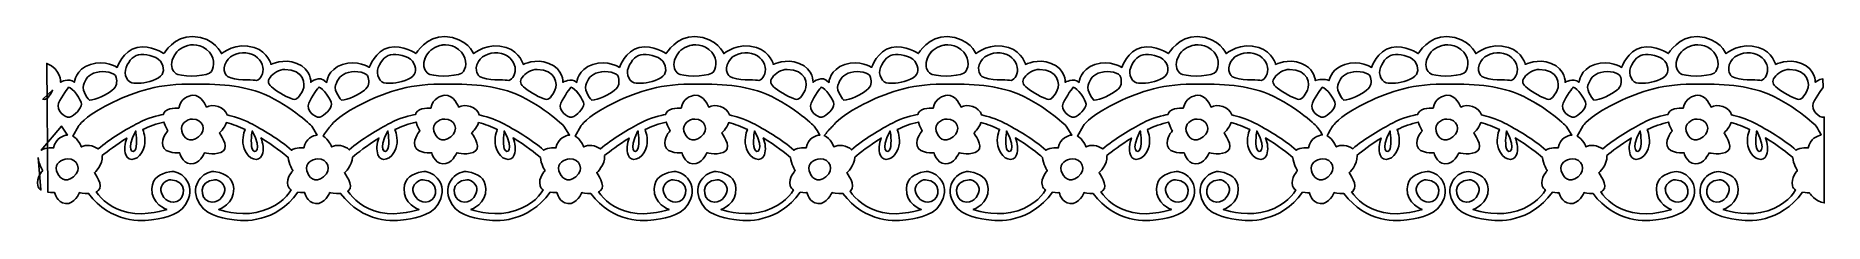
# Model space of a CAD drawing. Header units: centimetres. Extents: x -11.4 to 11.4, y -1.2 to 1.2.
import ezdxf

# ---------------------------------------------------------------- set-up
doc = ezdxf.new("R2010")
doc.units = ezdxf.units.CM
doc.header["$MEASUREMENT"] = 0
doc.layers.add('Camada 1', color=7, linetype='Continuous')

msp = doc.modelspace()

# ---------------------------------------------------------------- linework, layer by layer
at = {"layer": 'Camada 1'}
for points, knots in [([(-11.25238, -0.81131), (-11.20634, -0.81822), (-11.16583, -0.81562), (-11.16583, -0.81562), (-11.16583, -0.81562), (-11.16583, -0.81562), (-11.14048, -0.94209), (-11.02674, -0.95479), (-11.02674, -0.95479), (-10.91284, -0.96746), (-10.84957, -0.81562), (-10.84957, -0.81562), (-10.84957, -0.81562), (-10.84957, -0.81562), (-10.79501, -0.82821), (-10.73408, -0.82671), (-10.73408, -0.82671), (-10.44609, -1.20389), (-10.05787, -1.1859), (-9.90079, -1.15722), (-9.90079, -1.15722), (-9.76167, -1.13185), (-9.53397, -1.10658), (-9.45798, -0.89153), (-9.45798, -0.89153), (-9.38212, -0.67648), (-9.57191, -0.52469), (-9.69846, -0.54995), (-9.69846, -0.54995), (-9.82496, -0.57527), (-9.91674, -0.62393), (-9.92608, -0.765), (-9.92608, -0.765), (-9.93878, -0.95476), (-9.73632, -1.03072), (-9.73632, -1.03072), (-9.73632, -1.03072), (-9.73632, -1.03072), (-10.00204, -1.11925), (-10.22977, -1.06858), (-10.22977, -1.06858), (-10.44271, -1.0213), (-10.5668, -0.90314), (-10.6354, -0.80662), (-10.6354, -0.80662), (-10.62603, -0.80212), (-10.61714, -0.79688), (-10.60923, -0.7903), (-10.60923, -0.7903), (-10.53337, -0.72701), (-10.65984, -0.56252), (-10.65984, -0.56252), (-10.65984, -0.56252), (-10.65984, -0.56252), (-10.54604, -0.46142), (-10.55869, -0.34752), (-10.55869, -0.34752), (-10.55882, -0.34646), (-10.55914, -0.34564), (-10.55933, -0.34456), (-10.55933, -0.34456), (-10.49416, -0.29098), (-10.38256, -0.20473), (-10.24604, -0.12189), (-10.24604, -0.12189), (-10.27247, -0.19034), (-10.28287, -0.27239), (-10.25943, -0.33493), (-10.25943, -0.33493), (-10.22149, -0.43603), (-10.08232, -0.39827), (-10.03162, -0.25894), (-10.03162, -0.25894), (-9.99577, -0.16028), (-10.02355, -0.06161), (-10.04276, -0.01267), (-10.04276, -0.01267), (-9.95611, 0.0276), (-9.8647, 0.06141), (-9.77265, 0.08266), (-9.77265, 0.08266), (-9.75519, 0.02302), (-9.72373, -0.03122), (-9.72373, -0.03122), (-9.72373, -0.03122), (-9.72373, -0.03122), (-9.81231, -0.11988), (-9.78704, -0.22098), (-9.78704, -0.22098), (-9.76172, -0.32218), (-9.57196, -0.30951), (-9.57196, -0.30951), (-9.57196, -0.30951), (-9.57196, -0.30951), (-9.54661, -0.43603), (-9.43284, -0.44873), (-9.43284, -0.44873), (-9.31894, -0.4614), (-9.25573, -0.30951), (-9.25573, -0.30951), (-9.25573, -0.30951), (-9.25573, -0.30951), (-9.09126, -0.34753), (-9.01528, -0.28422), (-9.01528, -0.28422), (-8.93945, -0.22098), (-9.06592, -0.0566), (-9.06592, -0.0566), (-9.06592, -0.0566), (-9.06592, -0.0566), (-9.00253, -0.00027), (-8.97564, 0.07572), (-8.97564, 0.07572), (-8.89457, 0.05466), (-8.81464, 0.02405), (-8.73807, -0.0112), (-8.73807, -0.0112), (-8.75728, -0.05978), (-8.78601, -0.15923), (-8.74961, -0.25898), (-8.74961, -0.25898), (-8.69905, -0.39831), (-8.55998, -0.43607), (-8.52188, -0.33497), (-8.52188, -0.33497), (-8.49812, -0.27131), (-8.50921, -0.18778), (-8.53654, -0.11867), (-8.53654, -0.11867), (-8.37483, -0.21622), (-8.24709, -0.31925), (-8.18917, -0.36854), (-8.18917, -0.36854), (-8.1834, -0.44508), (-8.1298, -0.53729), (-8.1298, -0.53729), (-8.1298, -0.53729), (-8.1298, -0.53729), (-8.21841, -0.62585), (-8.19306, -0.72705), (-8.19306, -0.72705), (-8.18708, -0.75118), (-8.17166, -0.76872), (-8.15173, -0.78163), (-8.15173, -0.78163), (-8.21269, -0.88103), (-8.34038, -1.01565), (-8.5979, -1.06862), (-8.5979, -1.06862), (-8.82645, -1.11572), (-9.07389, -1.03076), (-9.07389, -1.03076), (-9.07389, -1.03076), (-9.07389, -1.03076), (-8.87156, -0.9548), (-8.88413, -0.76504), (-8.88413, -0.76504), (-8.89347, -0.62396), (-8.98525, -0.57531), (-9.11186, -0.54999), (-9.11186, -0.54999), (-9.23836, -0.52472), (-9.42814, -0.67651), (-9.35229, -0.89157), (-9.35229, -0.89157), (-9.27628, -1.1066), (-9.0486, -1.13189), (-8.9094, -1.15726), (-8.9094, -1.15726), (-8.75015, -1.18631), (-8.35372, -1.20428), (-8.06456, -0.81134), (-8.06456, -0.81134), (-8.0185, -0.81825), (-7.97801, -0.81565), (-7.97801, -0.81565), (-7.97801, -0.81565), (-7.97801, -0.81565), (-7.95266, -0.94212), (-7.83887, -0.95482), (-7.83887, -0.95482), (-7.72499, -0.96749), (-7.66173, -0.81565), (-7.66173, -0.81565), (-7.66173, -0.81565), (-7.66173, -0.81565), (-7.59175, -0.83168), (-7.52208, -0.82539), (-7.52208, -0.82539), (-7.2339, -1.20404), (-6.84501, -1.18594), (-6.68766, -1.15726), (-6.68766, -1.15726), (-6.54841, -1.13189), (-6.32071, -1.10662), (-6.24496, -0.89157), (-6.24496, -0.89157), (-6.16895, -0.67652), (-6.35865, -0.52473), (-6.4852, -0.54999), (-6.4852, -0.54999), (-6.61172, -0.57531), (-6.70356, -0.62397), (-6.71295, -0.76504), (-6.71295, -0.76504), (-6.72552, -0.9548), (-6.52319, -1.03076), (-6.52319, -1.03076), (-6.52319, -1.03076), (-6.52319, -1.03076), (-6.78883, -1.11929), (-7.01653, -1.06862), (-7.01653, -1.06862), (-7.23725, -1.01962), (-7.36258, -0.8945), (-7.42952, -0.79621), (-7.42952, -0.79621), (-7.42677, -0.79423), (-7.42394, -0.79253), (-7.42132, -0.79034), (-7.42132, -0.79034), (-7.34546, -0.72705), (-7.47196, -0.56256), (-7.47196, -0.56256), (-7.47196, -0.56256), (-7.47196, -0.56256), (-7.36949, -0.47133), (-7.37002, -0.36468), (-7.37002, -0.36468), (-7.31086, -0.31451), (-7.18801, -0.21622), (-7.03297, -0.12195), (-7.03297, -0.12195), (-7.05919, -0.1904), (-7.06964, -0.27245), (-7.0462, -0.33499), (-7.0462, -0.33499), (-7.00821, -0.43609), (-6.86914, -0.39833), (-6.81853, -0.259), (-6.81853, -0.259), (-6.78249, -0.16034), (-6.81041, -0.06167), (-6.82948, -0.01273), (-6.82948, -0.01273), (-6.74283, 0.02754), (-6.65163, 0.06135), (-6.55939, 0.0826), (-6.55939, 0.0826), (-6.54195, 0.02296), (-6.5106, -0.03128), (-6.5106, -0.03128), (-6.5106, -0.03128), (-6.5106, -0.03128), (-6.59913, -0.11994), (-6.57373, -0.22104), (-6.57373, -0.22104), (-6.54838, -0.32224), (-6.35865, -0.30957), (-6.35865, -0.30957), (-6.35865, -0.30957), (-6.35865, -0.30957), (-6.33346, -0.43609), (-6.21956, -0.44879), (-6.21956, -0.44879), (-6.10568, -0.46146), (-6.04247, -0.30957), (-6.04247, -0.30957), (-6.04247, -0.30957), (-6.04247, -0.30957), (-5.87803, -0.34759), (-5.80215, -0.28428), (-5.80215, -0.28428), (-5.72621, -0.22104), (-5.85271, -0.05666), (-5.85271, -0.05666), (-5.85271, -0.05666), (-5.85271, -0.05666), (-5.78932, -0.00033), (-5.76235, 0.07566), (-5.76235, 0.07566), (-5.68133, 0.0546), (-5.6014, 0.02399), (-5.52478, -0.01126), (-5.52478, -0.01126), (-5.54396, -0.05984), (-5.57275, -0.15929), (-5.53642, -0.25904), (-5.53642, -0.25904), (-5.48581, -0.39837), (-5.34666, -0.43613), (-5.30869, -0.33503), (-5.30869, -0.33503), (-5.28488, -0.27137), (-5.29604, -0.18784), (-5.3234, -0.11873), (-5.3234, -0.11873), (-5.16153, -0.21628), (-5.03376, -0.31931), (-4.97598, -0.3686), (-4.97598, -0.3686), (-4.97024, -0.44514), (-4.91661, -0.53735), (-4.91661, -0.53735), (-4.91661, -0.53735), (-4.91661, -0.53735), (-5.00511, -0.62591), (-4.97982, -0.72711), (-4.97982, -0.72711), (-4.97379, -0.75124), (-4.95836, -0.76878), (-4.93844, -0.78169), (-4.93844, -0.78169), (-4.99948, -0.88109), (-5.12714, -1.01571), (-5.38463, -1.06868), (-5.38463, -1.06868), (-5.61318, -1.11578), (-5.86069, -1.03082), (-5.86069, -1.03082), (-5.86069, -1.03082), (-5.86069, -1.03082), (-5.65818, -0.95486), (-5.67082, -0.7651), (-5.67082, -0.7651), (-5.68035, -0.62402), (-5.7721, -0.57537), (-5.8986, -0.55005), (-5.8986, -0.55005), (-6.02504, -0.52478), (-6.21486, -0.67657), (-6.13897, -0.89163), (-6.13897, -0.89163), (-6.06301, -1.10666), (-5.83528, -1.13195), (-5.69608, -1.15732), (-5.69608, -1.15732), (-5.53691, -1.18637), (-5.14043, -1.20434), (-4.85129, -0.8114), (-4.85129, -0.8114), (-4.80525, -0.81831), (-4.76472, -0.81571), (-4.76472, -0.81571), (-4.76472, -0.81571), (-4.76472, -0.81571), (-4.73953, -0.94218), (-4.62563, -0.95488), (-4.62563, -0.95488), (-4.51173, -0.96755), (-4.44849, -0.81571), (-4.44849, -0.81571), (-4.44849, -0.81571), (-4.44849, -0.81571), (-4.39391, -0.8283), (-4.333, -0.8268), (-4.333, -0.8268), (-4.04492, -1.20402), (-3.65688, -1.18602), (-3.49969, -1.15734), (-3.49969, -1.15734), (-3.36049, -1.13197), (-3.13282, -1.1067), (-3.05699, -0.89165), (-3.05699, -0.89165), (-2.98098, -0.6766), (-3.17076, -0.52481), (-3.29731, -0.55007), (-3.29731, -0.55007), (-3.42381, -0.57539), (-3.51559, -0.62405), (-3.52504, -0.76512), (-3.52504, -0.76512), (-3.53769, -0.95488), (-3.33531, -1.03084), (-3.33531, -1.03084), (-3.33531, -1.03084), (-3.33531, -1.03084), (-3.60095, -1.11937), (-3.8286, -1.0687), (-3.8286, -1.0687), (-4.04159, -1.02142), (-4.16568, -0.90326), (-4.23444, -0.80674), (-4.23444, -0.80674), (-4.22489, -0.80224), (-4.21602, -0.797), (-4.20814, -0.79042), (-4.20814, -0.79042), (-4.13226, -0.72713), (-4.25881, -0.56264), (-4.25881, -0.56264), (-4.25881, -0.56264), (-4.25881, -0.56264), (-4.14491, -0.46154), (-4.1575, -0.34764), (-4.1575, -0.34764), (-4.15769, -0.34658), (-4.158, -0.34576), (-4.15819, -0.34468), (-4.15819, -0.34468), (-4.093, -0.2911), (-3.9814, -0.20485), (-3.84511, -0.12201), (-3.84511, -0.12201), (-3.8713, -0.19046), (-3.8817, -0.27251), (-3.85834, -0.33505), (-3.85834, -0.33505), (-3.82037, -0.43615), (-3.68128, -0.39839), (-3.63061, -0.25906), (-3.63061, -0.25906), (-3.59463, -0.1604), (-3.62251, -0.06173), (-3.64164, -0.01279), (-3.64164, -0.01279), (-3.55499, 0.02748), (-3.46376, 0.06129), (-3.3715, 0.08254), (-3.3715, 0.08254), (-3.35409, 0.0229), (-3.32274, -0.03134), (-3.32274, -0.03134), (-3.32274, -0.03134), (-3.32274, -0.03134), (-3.41119, -0.12), (-3.3859, -0.2211), (-3.3859, -0.2211), (-3.36055, -0.3223), (-3.17082, -0.30963), (-3.17082, -0.30963), (-3.17082, -0.30963), (-3.17082, -0.30963), (-3.14563, -0.43615), (-3.03173, -0.44885), (-3.03173, -0.44885), (-2.9178, -0.46152), (-2.85459, -0.30963), (-2.85459, -0.30963), (-2.85459, -0.30963), (-2.85459, -0.30963), (-2.68999, -0.34765), (-2.61427, -0.28434), (-2.61427, -0.28434), (-2.53836, -0.2211), (-2.66486, -0.05672), (-2.66486, -0.05672), (-2.66486, -0.05672), (-2.66486, -0.05672), (-2.60147, -0.00039), (-2.57453, 0.0756), (-2.57453, 0.0756), (-2.49344, 0.05454), (-2.41358, 0.02393), (-2.33693, -0.01132), (-2.33693, -0.01132), (-2.35614, -0.0599), (-2.3849, -0.15935), (-2.34849, -0.2591), (-2.34849, -0.2591), (-2.2979, -0.39843), (-2.15884, -0.43619), (-2.12084, -0.33509), (-2.12084, -0.33509), (-2.09703, -0.27143), (-2.10817, -0.1879), (-2.13552, -0.11879), (-2.13552, -0.11879), (-1.97367, -0.21634), (-1.84591, -0.31937), (-1.78799, -0.36866), (-1.78799, -0.36866), (-1.78233, -0.4452), (-1.72862, -0.53741), (-1.72862, -0.53741), (-1.72862, -0.53741), (-1.72862, -0.53741), (-1.81718, -0.62597), (-1.79193, -0.72717), (-1.79193, -0.72717), (-1.7859, -0.7513), (-1.77047, -0.76884), (-1.75055, -0.78175), (-1.75055, -0.78175), (-1.81159, -0.88115), (-1.93925, -1.01577), (-2.19672, -1.06874), (-2.19672, -1.06874), (-2.42529, -1.11584), (-2.67276, -1.03088), (-2.67276, -1.03088), (-2.67276, -1.03088), (-2.67276, -1.03088), (-2.4703, -0.95492), (-2.48295, -0.76516), (-2.48295, -0.76516), (-2.49237, -0.62408), (-2.58421, -0.57543), (-2.7106, -0.55011), (-2.7106, -0.55011), (-2.8372, -0.52484), (-3.02696, -0.67663), (-2.95111, -0.89169), (-2.95111, -0.89169), (-2.87517, -1.10672), (-2.64742, -1.13201), (-2.50825, -1.15738), (-2.50825, -1.15738), (-2.349, -1.18643), (-1.9526, -1.2044), (-1.66338, -0.81146), (-1.66338, -0.81146), (-1.61737, -0.81837), (-1.57683, -0.81577), (-1.57683, -0.81577), (-1.57683, -0.81577), (-1.57683, -0.81577), (-1.55151, -0.94224), (-1.43774, -0.95494), (-1.43774, -0.95494), (-1.32381, -0.96761), (-1.26057, -0.81577), (-1.26057, -0.81577), (-1.26057, -0.81577), (-1.26057, -0.81577), (-1.19064, -0.8318), (-1.1209, -0.82551), (-1.1209, -0.82551), (-0.83277, -1.20416), (-0.44383, -1.18606), (-0.28651, -1.15738), (-0.28651, -1.15738), (-0.14742, -1.13201), (0.08031, -1.10674), (0.15627, -0.89169), (0.15627, -0.89169), (0.23221, -0.67664), (0.04247, -0.52485), (-0.08405, -0.55011), (-0.08405, -0.55011), (-0.21055, -0.57543), (-0.30244, -0.62409), (-0.31178, -0.76516), (-0.31178, -0.76516), (-0.32445, -0.95492), (-0.12199, -1.03088), (-0.12199, -1.03088), (-0.12199, -1.03088), (-0.12199, -1.03088), (-0.38766, -1.11941), (-0.61533, -1.06874), (-0.61533, -1.06874), (-0.83605, -1.01974), (-0.96141, -0.89462), (-1.02842, -0.79633), (-1.02842, -0.79633), (-1.02564, -0.79435), (-1.02276, -0.79265), (-1.02016, -0.79046), (-1.02016, -0.79046), (-0.94433, -0.72717), (-1.07085, -0.56268), (-1.07085, -0.56268), (-1.07085, -0.56268), (-1.07085, -0.56268), (-0.96819, -0.47145), (-0.96877, -0.3648), (-0.96877, -0.3648), (-0.90969, -0.31463), (-0.78684, -0.21634), (-0.63177, -0.12207), (-0.63177, -0.12207), (-0.65812, -0.19052), (-0.66849, -0.27257), (-0.645, -0.33511), (-0.645, -0.33511), (-0.60703, -0.43621), (-0.46794, -0.39845), (-0.41733, -0.25912), (-0.41733, -0.25912), (-0.38151, -0.16046), (-0.40923, -0.06179), (-0.42836, -0.01285), (-0.42836, -0.01285), (-0.34166, 0.02742), (-0.25045, 0.06123), (-0.15827, 0.08248), (-0.15827, 0.08248), (-0.14091, 0.02284), (-0.10937, -0.0314), (-0.10937, -0.0314), (-0.10937, -0.0314), (-0.10937, -0.0314), (-0.19793, -0.12006), (-0.17263, -0.22116), (-0.17263, -0.22116), (-0.14742, -0.32236), (0.04248, -0.30969), (0.04248, -0.30969), (0.04248, -0.30969), (0.04248, -0.30969), (0.06764, -0.43621), (0.18155, -0.44891), (0.18155, -0.44891), (0.29551, -0.46158), (0.35869, -0.30969), (0.35869, -0.30969), (0.35869, -0.30969), (0.35869, -0.30969), (0.52313, -0.34771), (0.59901, -0.2844), (0.59901, -0.2844), (0.67495, -0.22116), (0.54847, -0.05678), (0.54847, -0.05678), (0.54847, -0.05678), (0.54847, -0.05678), (0.61186, -0.00045), (0.63869, 0.07554), (0.63869, 0.07554), (0.71981, 0.05448), (0.79974, 0.02387), (0.87626, -0.01138), (0.87626, -0.01138), (0.85721, -0.05996), (0.82848, -0.15941), (0.8647, -0.25916), (0.8647, -0.25916), (0.91531, -0.39849), (1.05443, -0.43625), (1.09237, -0.33515), (1.09237, -0.33515), (1.11624, -0.27149), (1.1051, -0.18796), (1.07774, -0.11885), (1.07774, -0.11885), (1.23956, -0.2164), (1.36725, -0.31943), (1.42519, -0.36872), (1.42519, -0.36872), (1.43098, -0.44526), (1.48456, -0.53747), (1.48456, -0.53747), (1.48456, -0.53747), (1.48456, -0.53747), (1.39598, -0.62603), (1.42135, -0.72723), (1.42135, -0.72723), (1.42725, -0.75136), (1.44281, -0.7689), (1.46268, -0.78181), (1.46268, -0.78181), (1.40169, -0.88121), (1.27401, -1.01583), (1.01651, -1.0688), (1.01651, -1.0688), (0.78802, -1.1159), (0.54052, -1.03094), (0.54052, -1.03094), (0.54052, -1.03094), (0.54052, -1.03094), (0.74298, -0.95498), (0.73025, -0.76522), (0.73025, -0.76522), (0.7208, -0.62414), (0.6291, -0.57549), (0.50258, -0.55017), (0.50258, -0.55017), (0.37606, -0.5249), (0.18632, -0.67669), (0.26221, -0.89175), (0.26221, -0.89175), (0.33817, -1.10678), (0.56593, -1.13207), (0.70499, -1.15744), (0.70499, -1.15744), (0.86424, -1.18649), (1.26062, -1.20446), (1.54988, -0.81152), (1.54988, -0.81152), (1.59594, -0.81843), (1.63643, -0.81583), (1.63643, -0.81583), (1.63643, -0.81583), (1.63643, -0.81583), (1.66164, -0.9423), (1.7756, -0.955), (1.7756, -0.955), (1.8894, -0.96767), (1.95263, -0.81583), (1.95263, -0.81583), (1.95263, -0.81583), (1.95263, -0.81583), (2.00727, -0.82842), (2.06815, -0.82692), (2.06815, -0.82692), (2.35625, -1.20414), (2.74429, -1.18614), (2.90143, -1.15746), (2.90143, -1.15746), (3.04055, -1.13209), (3.26835, -1.10682), (3.34416, -0.89177), (3.34416, -0.89177), (3.4201, -0.67672), (3.23036, -0.52493), (3.10394, -0.55019), (3.10394, -0.55019), (2.97731, -0.57551), (2.88553, -0.62417), (2.87611, -0.76524), (2.87611, -0.76524), (2.86344, -0.955), (3.0659, -1.03096), (3.0659, -1.03096), (3.0659, -1.03096), (3.0659, -1.03096), (2.80028, -1.11949), (2.57258, -1.06882), (2.57258, -1.06882), (2.35964, -1.02154), (2.23547, -0.90338), (2.16681, -0.80686), (2.16681, -0.80686), (2.1762, -0.80236), (2.18517, -0.79712), (2.19292, -0.79054), (2.19292, -0.79054), (2.26891, -0.72725), (2.14238, -0.56276), (2.14238, -0.56276), (2.14238, -0.56276), (2.14238, -0.56276), (2.25623, -0.46166), (2.24356, -0.34776), (2.24356, -0.34776), (2.24345, -0.3467), (2.24308, -0.34588), (2.243, -0.3448), (2.243, -0.3448), (2.30819, -0.29122), (2.41972, -0.20497), (2.55606, -0.12213), (2.55606, -0.12213), (2.52984, -0.19058), (2.51934, -0.27263), (2.54286, -0.33517), (2.54286, -0.33517), (2.58083, -0.43627), (2.71992, -0.39851), (2.77059, -0.25918), (2.77059, -0.25918), (2.80655, -0.16052), (2.77866, -0.06185), (2.75953, -0.01291), (2.75953, -0.01291), (2.84623, 0.02736), (2.93746, 0.06117), (3.02962, 0.08242), (3.02962, 0.08242), (3.04714, 0.02278), (3.07857, -0.03146), (3.07857, -0.03146), (3.07857, -0.03146), (3.07857, -0.03146), (2.98999, -0.12012), (3.01536, -0.22122), (3.01536, -0.22122), (3.04052, -0.32242), (3.23036, -0.30975), (3.23036, -0.30975), (3.23036, -0.30975), (3.23036, -0.30975), (3.25563, -0.43627), (3.36953, -0.44897), (3.36953, -0.44897), (3.48343, -0.46167), (3.54662, -0.30975), (3.54662, -0.30975), (3.54662, -0.30975), (3.54662, -0.30975), (3.71111, -0.34777), (3.78699, -0.28446), (3.78699, -0.28446), (3.86293, -0.22122), (3.7363, -0.05684), (3.7363, -0.05684), (3.7363, -0.05684), (3.7363, -0.05684), (3.79972, -0.00051), (3.82663, 0.07548), (3.82663, 0.07548), (3.9077, 0.05442), (3.98773, 0.02381), (4.06428, -0.01144), (4.06428, -0.01144), (4.04507, -0.06002), (4.01634, -0.15947), (4.05259, -0.25922), (4.05259, -0.25922), (4.1032, -0.39855), (4.24253, -0.43631), (4.28032, -0.33521), (4.28032, -0.33521), (4.30419, -0.27155), (4.29302, -0.18802), (4.26569, -0.11891), (4.26569, -0.11891), (4.42756, -0.21646), (4.55525, -0.31949), (4.61314, -0.36878), (4.61314, -0.36878), (4.61888, -0.44532), (4.67246, -0.53753), (4.67246, -0.53753), (4.67246, -0.53753), (4.67246, -0.53753), (4.58388, -0.62609), (4.60925, -0.72729), (4.60925, -0.72729), (4.61534, -0.75142), (4.63071, -0.76896), (4.65058, -0.78187), (4.65058, -0.78187), (4.58965, -0.88127), (4.46191, -1.01589), (4.20447, -1.06886), (4.20447, -1.06886), (3.97592, -1.11596), (3.72848, -1.031), (3.72848, -1.031), (3.72848, -1.031), (3.72848, -1.031), (3.93094, -0.95504), (3.91827, -0.76528), (3.91827, -0.76528), (3.9088, -0.6242), (3.81701, -0.57555), (3.69044, -0.55023), (3.69044, -0.55023), (3.56407, -0.52496), (3.37429, -0.67675), (3.45012, -0.89181), (3.45012, -0.89181), (3.52613, -1.10684), (3.75384, -1.13213), (3.8929, -1.1575), (3.8929, -1.1575), (4.05215, -1.18655), (4.44874, -1.20452), (4.73779, -0.81158), (4.73779, -0.81158), (4.78385, -0.81849), (4.82434, -0.81589), (4.82434, -0.81589), (4.82434, -0.81589), (4.82434, -0.81589), (4.84961, -0.94236), (4.96351, -0.95506), (4.96351, -0.95506), (5.07741, -0.96776), (5.1406, -0.81589), (5.1406, -0.81589), (5.1406, -0.81589), (5.1406, -0.81589), (5.19608, -0.82856), (5.25744, -0.82698), (5.25744, -0.82698), (5.25958, -0.82687), (5.26157, -0.82698), (5.26376, -0.82698), (5.26376, -0.82698), (5.55186, -1.2042), (5.9399, -1.1862), (6.09696, -1.15752), (6.09696, -1.15752), (6.23608, -1.13215), (6.46391, -1.10688), (6.53977, -0.89183), (6.53977, -0.89183), (6.61571, -0.67678), (6.42592, -0.52499), (6.2995, -0.55025), (6.2995, -0.55025), (6.17292, -0.57557), (6.08106, -0.62423), (6.07172, -0.7653), (6.07172, -0.7653), (6.05905, -0.95506), (6.26151, -1.03102), (6.26151, -1.03102), (6.26151, -1.03102), (6.26151, -1.03102), (5.99582, -1.11955), (5.76814, -1.06888), (5.76814, -1.06888), (5.55523, -1.0216), (5.43111, -0.90344), (5.36243, -0.80692), (5.36243, -0.80692), (5.37185, -0.80242), (5.38077, -0.79718), (5.38857, -0.7906), (5.38857, -0.7906), (5.38857, -0.7906), (5.37971, -0.79153), (5.37971, -0.79153), (5.37971, -0.79153), (5.38011, -0.79119), (5.38056, -0.791), (5.38098, -0.7906), (5.38098, -0.7906), (5.45686, -0.72731), (5.33039, -0.56282), (5.33039, -0.56282), (5.33039, -0.56282), (5.33039, -0.56282), (5.44429, -0.46172), (5.43154, -0.34782), (5.43154, -0.34782), (5.4313, -0.34552), (5.43053, -0.34343), (5.43011, -0.34118), (5.43011, -0.34118), (5.49591, -0.28728), (5.60524, -0.20325), (5.73875, -0.12218), (5.73875, -0.12218), (5.71248, -0.19063), (5.70195, -0.27268), (5.72544, -0.33522), (5.72544, -0.33522), (5.76335, -0.43632), (5.9025, -0.39856), (5.95311, -0.25923), (5.95311, -0.25923), (5.98901, -0.16057), (5.96134, -0.0619), (5.94208, -0.01296), (5.94208, -0.01296), (6.02881, 0.02731), (6.12001, 0.06112), (6.21225, 0.08237), (6.21225, 0.08237), (6.22966, 0.02273), (6.26109, -0.03151), (6.26109, -0.03151), (6.26109, -0.03151), (6.26109, -0.03151), (6.17256, -0.12017), (6.19783, -0.22127), (6.19783, -0.22127), (6.2231, -0.32247), (6.41278, -0.3098), (6.41278, -0.3098), (6.41278, -0.3098), (6.41278, -0.3098), (6.43826, -0.43632), (6.55211, -0.44902), (6.55211, -0.44902), (6.66596, -0.46172), (6.7292, -0.3098), (6.7292, -0.3098), (6.7292, -0.3098), (6.7292, -0.3098), (6.89364, -0.34782), (6.96952, -0.28451), (6.96952, -0.28451), (7.04546, -0.22127), (6.91893, -0.05689), (6.91893, -0.05689), (6.91893, -0.05689), (6.91893, -0.05689), (6.98232, -0.00056), (7.00915, 0.07543), (7.00915, 0.07543), (7.09032, 0.05437), (7.17025, 0.02376), (7.24675, -0.01149), (7.24675, -0.01149), (7.2277, -0.06007), (7.19891, -0.15952), (7.23519, -0.25927), (7.23519, -0.25927), (7.28575, -0.3986), (7.42492, -0.43636), (7.46292, -0.33526), (7.46292, -0.33526), (7.48668, -0.2716), (7.47551, -0.18807), (7.44829, -0.11896), (7.44829, -0.11896), (7.61006, -0.21651), (7.73774, -0.31954), (7.79569, -0.36883), (7.79569, -0.36883), (7.80138, -0.44537), (7.85506, -0.53758), (7.85506, -0.53758), (7.85506, -0.53758), (7.85506, -0.53758), (7.76648, -0.62614), (7.7918, -0.72734), (7.7918, -0.72734), (7.79775, -0.75147), (7.81331, -0.76901), (7.8331, -0.78192), (7.8331, -0.78192), (7.77203, -0.88132), (7.64448, -1.01594), (7.38696, -1.06891), (7.38696, -1.06891), (7.15841, -1.11601), (6.91103, -1.03105), (6.91103, -1.03105), (6.91103, -1.03105), (6.91103, -1.03105), (7.11344, -0.95509), (7.10082, -0.76533), (7.10082, -0.76533), (7.09132, -0.62425), (6.99956, -0.5756), (6.87309, -0.55028), (6.87309, -0.55028), (6.74657, -0.52501), (6.55678, -0.6768), (6.63272, -0.89186), (6.63272, -0.89186), (6.70863, -1.10689), (6.93633, -1.13218), (7.0755, -1.15755), (7.0755, -1.15755), (7.2347, -1.1866), (7.63107, -1.20457), (7.92039, -0.81163), (7.92039, -0.81163), (7.96635, -0.81854), (8.00691, -0.81594), (8.00691, -0.81594), (8.00691, -0.81594), (8.00691, -0.81594), (8.03223, -0.94241), (8.14603, -0.95511), (8.14603, -0.95511), (8.25993, -0.96778), (8.32317, -0.81594), (8.32317, -0.81594), (8.32317, -0.81594), (8.32317, -0.81594), (8.37786, -0.82853), (8.43858, -0.82703), (8.43858, -0.82703), (8.72668, -1.20425), (9.11488, -1.18625), (9.27191, -1.15757), (9.27191, -1.15757), (9.41111, -1.1322), (9.63878, -1.10693), (9.71469, -0.89188), (9.71469, -0.89188), (9.79063, -0.67683), (9.60079, -0.52504), (9.47432, -0.5503), (9.47432, -0.5503), (9.34785, -0.57562), (9.25607, -0.62428), (9.24659, -0.76535), (9.24659, -0.76535), (9.23394, -0.95511), (9.43638, -1.03107), (9.43638, -1.03107), (9.43638, -1.03107), (9.43638, -1.03107), (9.17076, -1.1196), (8.94306, -1.06893), (8.94306, -1.06893), (8.73012, -1.02165), (8.6059, -0.90349), (8.53735, -0.80697), (8.53735, -0.80697), (8.54685, -0.80247), (8.55561, -0.79723), (8.56352, -0.79065), (8.56352, -0.79065), (8.63935, -0.72736), (8.51283, -0.56287), (8.51283, -0.56287), (8.51283, -0.56287), (8.51283, -0.56287), (8.62673, -0.46177), (8.61409, -0.34787), (8.61409, -0.34787), (8.61396, -0.34681), (8.61353, -0.34599), (8.61351, -0.34491), (8.61351, -0.34491), (8.67865, -0.29133), (8.79025, -0.20508), (8.92667, -0.12224), (8.92667, -0.12224), (8.90034, -0.19069), (8.88981, -0.27274), (8.91331, -0.33528), (8.91331, -0.33528), (8.95141, -0.43638), (9.09042, -0.39862), (9.1412, -0.25929), (9.1412, -0.25929), (9.17702, -0.16063), (9.14927, -0.06196), (9.13009, -0.01302), (9.13009, -0.01302), (9.21674, 0.02725), (9.30802, 0.06106), (9.40028, 0.08231), (9.40028, 0.08231), (9.41753, 0.02267), (9.44896, -0.03157), (9.44896, -0.03157), (9.44896, -0.03157), (9.44896, -0.03157), (9.36043, -0.12023), (9.3857, -0.22133), (9.3857, -0.22133), (9.4111, -0.32253), (9.60081, -0.30986), (9.60081, -0.30986), (9.60081, -0.30986), (9.60081, -0.30986), (9.62613, -0.43638), (9.73998, -0.44908), (9.73998, -0.44908), (9.85388, -0.46175), (9.91712, -0.30986), (9.91712, -0.30986), (9.91712, -0.30986), (9.91712, -0.30986), (10.08156, -0.34788), (10.15744, -0.28457), (10.15744, -0.28457), (10.23332, -0.22133), (10.10696, -0.05695), (10.10696, -0.05695), (10.10696, -0.05695), (10.10696, -0.05695), (10.17038, -0.00062), (10.19724, 0.07537), (10.19724, 0.07537), (10.27831, 0.05431), (10.35824, 0.0237), (10.43476, -0.01155), (10.43476, -0.01155), (10.4156, -0.06013), (10.38682, -0.15958), (10.42312, -0.25933), (10.42312, -0.25933), (10.47389, -0.39866), (10.61291, -0.43642), (10.65093, -0.33532), (10.65093, -0.33532), (10.67482, -0.27166), (10.66358, -0.18813), (10.63638, -0.11902), (10.63638, -0.11902), (10.79804, -0.21657), (10.92583, -0.3196), (10.98375, -0.36889), (10.98375, -0.36889), (10.98947, -0.44543), (11.0431, -0.53764), (11.0431, -0.53764), (11.0431, -0.53764), (11.0431, -0.53764), (10.95452, -0.6262), (10.97979, -0.7274), (10.97979, -0.7274), (10.98585, -0.75153), (11.00125, -0.76907), (11.02122, -0.78198), (11.02122, -0.78198), (10.96015, -0.88138), (10.83249, -1.016), (10.57503, -1.06897), (10.57503, -1.06897), (10.34643, -1.11607), (10.09894, -1.03111), (10.09894, -1.03111), (10.09894, -1.03111), (10.09894, -1.03111), (10.30135, -0.95515), (10.28873, -0.76539), (10.28873, -0.76539), (10.27931, -0.62431), (10.18753, -0.57566), (10.061, -0.55034), (10.061, -0.55034), (9.93448, -0.52507), (9.74474, -0.67686), (9.82068, -0.89192), (9.82068, -0.89192), (9.89659, -1.10695), (10.12429, -1.13224), (10.26341, -1.15761), (10.26341, -1.15761), (10.42266, -1.18666), (10.81919, -1.20463), (11.10836, -0.81169), (11.10836, -0.81169), (11.15448, -0.8186), (11.19491, -0.816), (11.19491, -0.816), (11.19491, -0.816), (11.19491, -0.816), (11.27143, -0.93496), (11.38528, -0.94766), (11.38528, -0.94766), (11.38528, -0.94766), (11.38472, 0.14541), (11.38472, 0.14541), (11.38472, 0.14541), (11.32141, 0.13268), (11.20758, 0.23394), (11.2455, 0.32244), (11.2455, 0.32244), (11.28347, 0.4111), (11.37202, 0.5249), (11.37202, 0.5249), (11.37202, 0.5249), (11.37202, 0.5249), (11.3676, 0.6324), (11.3676, 0.6324), (11.3676, 0.6324), (11.31386, 0.62642), (11.27082, 0.58819), (11.27082, 0.58819), (11.27082, 0.58819), (11.27082, 0.58819), (11.28347, 0.75263), (11.09368, 0.82851), (11.09368, 0.82851), (10.92022, 0.89796), (10.76475, 0.81589), (10.76475, 0.81589), (10.76475, 0.81589), (10.76475, 0.81589), (10.73242, 0.96998), (10.54975, 1.03089), (10.54975, 1.03089), (10.32192, 1.10677), (10.13213, 0.95495), (10.13213, 0.95495), (10.13213, 0.95495), (10.13213, 0.95495), (10.0563, 1.15738), (9.76529, 1.16998), (9.76529, 1.16998), (9.5378, 1.17985), (9.39842, 0.95495), (9.39842, 0.95495), (9.39842, 0.95495), (9.39842, 0.95495), (9.23398, 1.06888), (9.0569, 1.03089), (9.0569, 1.03089), (8.87984, 0.9929), (8.80388, 0.77787), (8.80388, 0.77787), (8.80388, 0.77787), (8.80388, 0.77787), (8.65204, 0.87913), (8.46236, 0.81589), (8.46236, 0.81589), (8.27252, 0.75263), (8.25995, 0.58819), (8.25995, 0.58819), (8.25995, 0.58819), (8.18404, 0.65143), (8.08284, 0.58819), (8.08284, 0.58819), (8.08284, 0.58819), (8.08284, 0.58819), (8.09551, 0.75263), (7.90575, 0.82851), (7.90575, 0.82851), (7.73229, 0.89796), (7.57685, 0.81589), (7.57685, 0.81589), (7.57685, 0.81589), (7.57685, 0.81589), (7.54449, 0.96998), (7.36174, 1.03089), (7.36174, 1.03089), (7.13407, 1.10677), (6.94431, 0.95495), (6.94431, 0.95495), (6.94431, 0.95495), (6.94431, 0.95495), (6.86843, 1.15738), (6.57741, 1.16998), (6.57741, 1.16998), (6.34987, 1.17985), (6.21064, 0.95495), (6.21064, 0.95495), (6.21064, 0.95495), (6.21064, 0.95495), (6.04604, 1.06888), (5.86906, 1.03089), (5.86906, 1.03089), (5.692, 0.9929), (5.61591, 0.77787), (5.61591, 0.77787), (5.61591, 0.77787), (5.61591, 0.77787), (5.46412, 0.87913), (5.27439, 0.81589), (5.27439, 0.81589), (5.12662, 0.76657), (5.08646, 0.65635), (5.07582, 0.60975), (5.07582, 0.60975), (5.01568, 0.63711), (4.9412, 0.62242), (4.89977, 0.61015), (4.89977, 0.61015), (4.89585, 0.65735), (4.87077, 0.76951), (4.72327, 0.82848), (4.72327, 0.82848), (4.54981, 0.89793), (4.39431, 0.81586), (4.39431, 0.81586), (4.39431, 0.81586), (4.39431, 0.81586), (4.36195, 0.96995), (4.17918, 1.03086), (4.17918, 1.03086), (3.95153, 1.10674), (3.76183, 0.95492), (3.76183, 0.95492), (3.76183, 0.95492), (3.76183, 0.95492), (3.68595, 1.15735), (3.39488, 1.16995), (3.39488, 1.16995), (3.16734, 1.17982), (3.02801, 0.95492), (3.02801, 0.95492), (3.02801, 0.95492), (3.02801, 0.95492), (2.86352, 1.06885), (2.68643, 1.03086), (2.68643, 1.03086), (2.50932, 0.99287), (2.43346, 0.77784), (2.43346, 0.77784), (2.43346, 0.77784), (2.43346, 0.77784), (2.28167, 0.8791), (2.09194, 0.81586), (2.09194, 0.81586), (1.90223, 0.7526), (1.88948, 0.58816), (1.88948, 0.58816), (1.88948, 0.58816), (1.81368, 0.6514), (1.71237, 0.58816), (1.71237, 0.58816), (1.71237, 0.58816), (1.71237, 0.58816), (1.7251, 0.7526), (1.53523, 0.82848), (1.53523, 0.82848), (1.36187, 0.89793), (1.20638, 0.81586), (1.20638, 0.81586), (1.20638, 0.81586), (1.20638, 0.81586), (1.17407, 0.96995), (0.99133, 1.03086), (0.99133, 1.03086), (0.76366, 1.10674), (0.5739, 0.95492), (0.5739, 0.95492), (0.5739, 0.95492), (0.5739, 0.95492), (0.49807, 1.15735), (0.207, 1.16995), (0.207, 1.16995), (-0.02057, 1.17982), (-0.15987, 0.95492), (-0.15987, 0.95492), (-0.15987, 0.95492), (-0.15987, 0.95492), (-0.32436, 1.06885), (-0.5015, 1.03086), (-0.5015, 1.03086), (-0.67859, 0.99287), (-0.75447, 0.77784), (-0.75447, 0.77784), (-0.75447, 0.77784), (-0.75447, 0.77784), (-0.90626, 0.8791), (-1.09602, 0.81586), (-1.09602, 0.81586), (-1.28575, 0.7526), (-1.29848, 0.58816), (-1.29848, 0.58816), (-1.29848, 0.58816), (-1.38698, 0.68936), (-1.50081, 0.58816), (-1.50081, 0.58816), (-1.50081, 0.58816), (-1.50081, 0.58816), (-1.48816, 0.7526), (-1.67792, 0.82848), (-1.67792, 0.82848), (-1.85143, 0.89793), (-2.00693, 0.81586), (-2.00693, 0.81586), (-2.00693, 0.81586), (-2.00693, 0.81586), (-2.03913, 0.96995), (-2.22196, 1.03086), (-2.22196, 1.03086), (-2.44963, 1.10674), (-2.63937, 0.95492), (-2.63937, 0.95492), (-2.63937, 0.95492), (-2.63937, 0.95492), (-2.71528, 1.15735), (-3.00627, 1.16995), (-3.00627, 1.16995), (-3.23381, 1.17982), (-3.37322, 0.95492), (-3.37322, 0.95492), (-3.37322, 0.95492), (-3.37322, 0.95492), (-3.53763, 1.06885), (-3.71466, 1.03086), (-3.71466, 1.03086), (-3.89177, 0.99287), (-3.96776, 0.77784), (-3.96776, 0.77784), (-3.96776, 0.77784), (-3.96776, 0.77784), (-4.11955, 0.8791), (-4.30931, 0.81586), (-4.30931, 0.81586), (-4.49907, 0.7526), (-4.51166, 0.58816), (-4.51166, 0.58816), (-4.51166, 0.58816), (-4.5876, 0.6514), (-4.68869, 0.58816), (-4.68869, 0.58816), (-4.68869, 0.58816), (-4.68869, 0.58816), (-4.6761, 0.7526), (-4.86583, 0.82848), (-4.86583, 0.82848), (-5.03937, 0.89793), (-5.19484, 0.81586), (-5.19484, 0.81586), (-5.19484, 0.81586), (-5.19484, 0.81586), (-5.22704, 0.96995), (-5.40992, 1.03086), (-5.40992, 1.03086), (-5.63759, 1.10674), (-5.82733, 0.95492), (-5.82733, 0.95492), (-5.82733, 0.95492), (-5.82733, 0.95492), (-5.90332, 1.15735), (-6.1942, 1.16995), (-6.1942, 1.16995), (-6.42185, 1.17982), (-6.56112, 0.95492), (-6.56112, 0.95492), (-6.56112, 0.95492), (-6.56112, 0.95492), (-6.72548, 1.06885), (-6.90272, 1.03086), (-6.90272, 1.03086), (-7.07983, 0.99287), (-7.15566, 0.77784), (-7.15566, 0.77784), (-7.15566, 0.77784), (-7.15566, 0.77784), (-7.30748, 0.8791), (-7.49721, 0.81586), (-7.49721, 0.81586), (-7.68697, 0.7526), (-7.69967, 0.58816), (-7.69967, 0.58816), (-7.69967, 0.58816), (-7.8005, 0.68947), (-7.90202, 0.58816), (-7.90202, 0.58816), (-7.90202, 0.58816), (-7.90202, 0.58816), (-7.88943, 0.7526), (-8.07916, 0.82848), (-8.07916, 0.82848), (-8.25257, 0.89793), (-8.40817, 0.81586), (-8.40817, 0.81586), (-8.40817, 0.81586), (-8.40817, 0.81586), (-8.44037, 0.96995), (-8.62309, 1.03086), (-8.62309, 1.03086), (-8.85095, 1.10674), (-9.04058, 0.95492), (-9.04058, 0.95492), (-9.04058, 0.95492), (-9.04058, 0.95492), (-9.11654, 1.15783), (-9.40745, 1.17042), (-9.40745, 1.17042), (-9.63489, 1.18029), (-9.77429, 0.95539), (-9.77429, 0.95539), (-9.77429, 0.95539), (-9.77429, 0.95539), (-9.93878, 1.06932), (-10.11584, 1.03133), (-10.11584, 1.03133), (-10.29301, 0.99334), (-10.36894, 0.77831), (-10.36894, 0.77831), (-10.36894, 0.77831), (-10.36894, 0.77831), (-10.52063, 0.87957), (-10.71049, 0.81633), (-10.71049, 0.81633), (-10.90025, 0.75307), (-10.91284, 0.58863), (-10.91284, 0.58863), (-10.91284, 0.58863), (-10.98878, 0.65187), (-11.0899, 0.58863), (-11.0899, 0.58863), (-11.0899, 0.58863), (-11.0899, 0.58863), (-11.07731, 0.75307), (-11.26701, 0.82895), (-11.26701, 0.82895), (-11.26701, 0.82895), (-11.25238, -0.81131), (-11.25238, -0.81131)], [0, 0, 0, 0, 0.00257069, 0.00257069, 0.00257069, 0.00257069, 0.00514139, 0.00514139, 0.00514139, 0.00514139, 0.00771208, 0.00771208, 0.00771208, 0.00771208, 0.01028278, 0.01028278, 0.01028278, 0.01028278, 0.01285347, 0.01285347, 0.01285347, 0.01285347, 0.01542416, 0.01542416, 0.01542416, 0.01542416, 0.01799486, 0.01799486, 0.01799486, 0.01799486, 0.02056555, 0.02056555, 0.02056555, 0.02056555, 0.02313625, 0.02313625, 0.02313625, 0.02313625, 0.02570694, 0.02570694, 0.02570694, 0.02570694, 0.02827763, 0.02827763, 0.02827763, 0.02827763, 0.03084833, 0.03084833, 0.03084833, 0.03084833, 0.03341902, 0.03341902, 0.03341902, 0.03341902, 0.03598972, 0.03598972, 0.03598972, 0.03598972, 0.03856041, 0.03856041, 0.03856041, 0.03856041, 0.04113111, 0.04113111, 0.04113111, 0.04113111, 0.0437018, 0.0437018, 0.0437018, 0.0437018, 0.04627249, 0.04627249, 0.04627249, 0.04627249, 0.04884319, 0.04884319, 0.04884319, 0.04884319, 0.05141388, 0.05141388, 0.05141388, 0.05141388, 0.05398458, 0.05398458, 0.05398458, 0.05398458, 0.05655527, 0.05655527, 0.05655527, 0.05655527, 0.05912596, 0.05912596, 0.05912596, 0.05912596, 0.06169666, 0.06169666, 0.06169666, 0.06169666, 0.06426735, 0.06426735, 0.06426735, 0.06426735, 0.06683805, 0.06683805, 0.06683805, 0.06683805, 0.06940874, 0.06940874, 0.06940874, 0.06940874, 0.07197943, 0.07197943, 0.07197943, 0.07197943, 0.07455013, 0.07455013, 0.07455013, 0.07455013, 0.07712082, 0.07712082, 0.07712082, 0.07712082, 0.07969152, 0.07969152, 0.07969152, 0.07969152, 0.08226221, 0.08226221, 0.08226221, 0.08226221, 0.0848329, 0.0848329, 0.0848329, 0.0848329, 0.0874036, 0.0874036, 0.0874036, 0.0874036, 0.08997429, 0.08997429, 0.08997429, 0.08997429, 0.09254499, 0.09254499, 0.09254499, 0.09254499, 0.09511568, 0.09511568, 0.09511568, 0.09511568, 0.09768638, 0.09768638, 0.09768638, 0.09768638, 0.10025707, 0.10025707, 0.10025707, 0.10025707, 0.10282776, 0.10282776, 0.10282776, 0.10282776, 0.10539846, 0.10539846, 0.10539846, 0.10539846, 0.10796915, 0.10796915, 0.10796915, 0.10796915, 0.11053985, 0.11053985, 0.11053985, 0.11053985, 0.11311054, 0.11311054, 0.11311054, 0.11311054, 0.11568123, 0.11568123, 0.11568123, 0.11568123, 0.11825193, 0.11825193, 0.11825193, 0.11825193, 0.12082262, 0.12082262, 0.12082262, 0.12082262, 0.12339332, 0.12339332, 0.12339332, 0.12339332, 0.12596401, 0.12596401, 0.12596401, 0.12596401, 0.1285347, 0.1285347, 0.1285347, 0.1285347, 0.1311054, 0.1311054, 0.1311054, 0.1311054, 0.13367609, 0.13367609, 0.13367609, 0.13367609, 0.13624679, 0.13624679, 0.13624679, 0.13624679, 0.13881748, 0.13881748, 0.13881748, 0.13881748, 0.14138817, 0.14138817, 0.14138817, 0.14138817, 0.14395887, 0.14395887, 0.14395887, 0.14395887, 0.14652956, 0.14652956, 0.14652956, 0.14652956, 0.14910026, 0.14910026, 0.14910026, 0.14910026, 0.15167095, 0.15167095, 0.15167095, 0.15167095, 0.15424165, 0.15424165, 0.15424165, 0.15424165, 0.15681234, 0.15681234, 0.15681234, 0.15681234, 0.15938303, 0.15938303, 0.15938303, 0.15938303, 0.16195373, 0.16195373, 0.16195373, 0.16195373, 0.16452442, 0.16452442, 0.16452442, 0.16452442, 0.16709512, 0.16709512, 0.16709512, 0.16709512, 0.16966581, 0.16966581, 0.16966581, 0.16966581, 0.1722365, 0.1722365, 0.1722365, 0.1722365, 0.1748072, 0.1748072, 0.1748072, 0.1748072, 0.17737789, 0.17737789, 0.17737789, 0.17737789, 0.17994859, 0.17994859, 0.17994859, 0.17994859, 0.18251928, 0.18251928, 0.18251928, 0.18251928, 0.18508997, 0.18508997, 0.18508997, 0.18508997, 0.18766067, 0.18766067, 0.18766067, 0.18766067, 0.19023136, 0.19023136, 0.19023136, 0.19023136, 0.19280206, 0.19280206, 0.19280206, 0.19280206, 0.19537275, 0.19537275, 0.19537275, 0.19537275, 0.19794344, 0.19794344, 0.19794344, 0.19794344, 0.20051414, 0.20051414, 0.20051414, 0.20051414, 0.20308483, 0.20308483, 0.20308483, 0.20308483, 0.20565553, 0.20565553, 0.20565553, 0.20565553, 0.20822622, 0.20822622, 0.20822622, 0.20822622, 0.21079692, 0.21079692, 0.21079692, 0.21079692, 0.21336761, 0.21336761, 0.21336761, 0.21336761, 0.2159383, 0.2159383, 0.2159383, 0.2159383, 0.218509, 0.218509, 0.218509, 0.218509, 0.22107969, 0.22107969, 0.22107969, 0.22107969, 0.22365039, 0.22365039, 0.22365039, 0.22365039, 0.22622108, 0.22622108, 0.22622108, 0.22622108, 0.22879177, 0.22879177, 0.22879177, 0.22879177, 0.23136247, 0.23136247, 0.23136247, 0.23136247, 0.23393316, 0.23393316, 0.23393316, 0.23393316, 0.23650386, 0.23650386, 0.23650386, 0.23650386, 0.23907455, 0.23907455, 0.23907455, 0.23907455, 0.24164524, 0.24164524, 0.24164524, 0.24164524, 0.24421594, 0.24421594, 0.24421594, 0.24421594, 0.24678663, 0.24678663, 0.24678663, 0.24678663, 0.24935733, 0.24935733, 0.24935733, 0.24935733, 0.25192802, 0.25192802, 0.25192802, 0.25192802, 0.25449871, 0.25449871, 0.25449871, 0.25449871, 0.25706941, 0.25706941, 0.25706941, 0.25706941, 0.2596401, 0.2596401, 0.2596401, 0.2596401, 0.2622108, 0.2622108, 0.2622108, 0.2622108, 0.26478149, 0.26478149, 0.26478149, 0.26478149, 0.26735219, 0.26735219, 0.26735219, 0.26735219, 0.26992288, 0.26992288, 0.26992288, 0.26992288, 0.27249357, 0.27249357, 0.27249357, 0.27249357, 0.27506427, 0.27506427, 0.27506427, 0.27506427, 0.27763496, 0.27763496, 0.27763496, 0.27763496, 0.28020566, 0.28020566, 0.28020566, 0.28020566, 0.28277635, 0.28277635, 0.28277635, 0.28277635, 0.28534704, 0.28534704, 0.28534704, 0.28534704, 0.28791774, 0.28791774, 0.28791774, 0.28791774, 0.29048843, 0.29048843, 0.29048843, 0.29048843, 0.29305913, 0.29305913, 0.29305913, 0.29305913, 0.29562982, 0.29562982, 0.29562982, 0.29562982, 0.29820051, 0.29820051, 0.29820051, 0.29820051, 0.30077121, 0.30077121, 0.30077121, 0.30077121, 0.3033419, 0.3033419, 0.3033419, 0.3033419, 0.3059126, 0.3059126, 0.3059126, 0.3059126, 0.30848329, 0.30848329, 0.30848329, 0.30848329, 0.31105398, 0.31105398, 0.31105398, 0.31105398, 0.31362468, 0.31362468, 0.31362468, 0.31362468, 0.31619537, 0.31619537, 0.31619537, 0.31619537, 0.31876607, 0.31876607, 0.31876607, 0.31876607, 0.32133676, 0.32133676, 0.32133676, 0.32133676, 0.32390746, 0.32390746, 0.32390746, 0.32390746, 0.32647815, 0.32647815, 0.32647815, 0.32647815, 0.32904884, 0.32904884, 0.32904884, 0.32904884, 0.33161954, 0.33161954, 0.33161954, 0.33161954, 0.33419023, 0.33419023, 0.33419023, 0.33419023, 0.33676093, 0.33676093, 0.33676093, 0.33676093, 0.33933162, 0.33933162, 0.33933162, 0.33933162, 0.34190231, 0.34190231, 0.34190231, 0.34190231, 0.34447301, 0.34447301, 0.34447301, 0.34447301, 0.3470437, 0.3470437, 0.3470437, 0.3470437, 0.3496144, 0.3496144, 0.3496144, 0.3496144, 0.35218509, 0.35218509, 0.35218509, 0.35218509, 0.35475578, 0.35475578, 0.35475578, 0.35475578, 0.35732648, 0.35732648, 0.35732648, 0.35732648, 0.35989717, 0.35989717, 0.35989717, 0.35989717, 0.36246787, 0.36246787, 0.36246787, 0.36246787, 0.36503856, 0.36503856, 0.36503856, 0.36503856, 0.36760925, 0.36760925, 0.36760925, 0.36760925, 0.37017995, 0.37017995, 0.37017995, 0.37017995, 0.37275064, 0.37275064, 0.37275064, 0.37275064, 0.37532134, 0.37532134, 0.37532134, 0.37532134, 0.37789203, 0.37789203, 0.37789203, 0.37789203, 0.38046272, 0.38046272, 0.38046272, 0.38046272, 0.38303342, 0.38303342, 0.38303342, 0.38303342, 0.38560411, 0.38560411, 0.38560411, 0.38560411, 0.38817481, 0.38817481, 0.38817481, 0.38817481, 0.3907455, 0.3907455, 0.3907455, 0.3907455, 0.3933162, 0.3933162, 0.3933162, 0.3933162, 0.39588689, 0.39588689, 0.39588689, 0.39588689, 0.39845758, 0.39845758, 0.39845758, 0.39845758, 0.40102828, 0.40102828, 0.40102828, 0.40102828, 0.40359897, 0.40359897, 0.40359897, 0.40359897, 0.40616967, 0.40616967, 0.40616967, 0.40616967, 0.40874036, 0.40874036, 0.40874036, 0.40874036, 0.41131105, 0.41131105, 0.41131105, 0.41131105, 0.41388175, 0.41388175, 0.41388175, 0.41388175, 0.41645244, 0.41645244, 0.41645244, 0.41645244, 0.41902314, 0.41902314, 0.41902314, 0.41902314, 0.42159383, 0.42159383, 0.42159383, 0.42159383, 0.42416452, 0.42416452, 0.42416452, 0.42416452, 0.42673522, 0.42673522, 0.42673522, 0.42673522, 0.42930591, 0.42930591, 0.42930591, 0.42930591, 0.43187661, 0.43187661, 0.43187661, 0.43187661, 0.4344473, 0.4344473, 0.4344473, 0.4344473, 0.43701799, 0.43701799, 0.43701799, 0.43701799, 0.43958869, 0.43958869, 0.43958869, 0.43958869, 0.44215938, 0.44215938, 0.44215938, 0.44215938, 0.44473008, 0.44473008, 0.44473008, 0.44473008, 0.44730077, 0.44730077, 0.44730077, 0.44730077, 0.44987147, 0.44987147, 0.44987147, 0.44987147, 0.45244216, 0.45244216, 0.45244216, 0.45244216, 0.45501285, 0.45501285, 0.45501285, 0.45501285, 0.45758355, 0.45758355, 0.45758355, 0.45758355, 0.46015424, 0.46015424, 0.46015424, 0.46015424, 0.46272494, 0.46272494, 0.46272494, 0.46272494, 0.46529563, 0.46529563, 0.46529563, 0.46529563, 0.46786632, 0.46786632, 0.46786632, 0.46786632, 0.47043702, 0.47043702, 0.47043702, 0.47043702, 0.47300771, 0.47300771, 0.47300771, 0.47300771, 0.47557841, 0.47557841, 0.47557841, 0.47557841, 0.4781491, 0.4781491, 0.4781491, 0.4781491, 0.48071979, 0.48071979, 0.48071979, 0.48071979, 0.48329049, 0.48329049, 0.48329049, 0.48329049, 0.48586118, 0.48586118, 0.48586118, 0.48586118, 0.48843188, 0.48843188, 0.48843188, 0.48843188, 0.49100257, 0.49100257, 0.49100257, 0.49100257, 0.49357326, 0.49357326, 0.49357326, 0.49357326, 0.49614396, 0.49614396, 0.49614396, 0.49614396, 0.49871465, 0.49871465, 0.49871465, 0.49871465, 0.50128535, 0.50128535, 0.50128535, 0.50128535, 0.50385604, 0.50385604, 0.50385604, 0.50385604, 0.50642674, 0.50642674, 0.50642674, 0.50642674, 0.50899743, 0.50899743, 0.50899743, 0.50899743, 0.51156812, 0.51156812, 0.51156812, 0.51156812, 0.51413882, 0.51413882, 0.51413882, 0.51413882, 0.51670951, 0.51670951, 0.51670951, 0.51670951, 0.51928021, 0.51928021, 0.51928021, 0.51928021, 0.5218509, 0.5218509, 0.5218509, 0.5218509, 0.52442159, 0.52442159, 0.52442159, 0.52442159, 0.52699229, 0.52699229, 0.52699229, 0.52699229, 0.52956298, 0.52956298, 0.52956298, 0.52956298, 0.53213368, 0.53213368, 0.53213368, 0.53213368, 0.53470437, 0.53470437, 0.53470437, 0.53470437, 0.53727506, 0.53727506, 0.53727506, 0.53727506, 0.53984576, 0.53984576, 0.53984576, 0.53984576, 0.54241645, 0.54241645, 0.54241645, 0.54241645, 0.54498715, 0.54498715, 0.54498715, 0.54498715, 0.54755784, 0.54755784, 0.54755784, 0.54755784, 0.55012853, 0.55012853, 0.55012853, 0.55012853, 0.55269923, 0.55269923, 0.55269923, 0.55269923, 0.55526992, 0.55526992, 0.55526992, 0.55526992, 0.55784062, 0.55784062, 0.55784062, 0.55784062, 0.56041131, 0.56041131, 0.56041131, 0.56041131, 0.56298201, 0.56298201, 0.56298201, 0.56298201, 0.5655527, 0.5655527, 0.5655527, 0.5655527, 0.56812339, 0.56812339, 0.56812339, 0.56812339, 0.57069409, 0.57069409, 0.57069409, 0.57069409, 0.57326478, 0.57326478, 0.57326478, 0.57326478, 0.57583548, 0.57583548, 0.57583548, 0.57583548, 0.57840617, 0.57840617, 0.57840617, 0.57840617, 0.58097686, 0.58097686, 0.58097686, 0.58097686, 0.58354756, 0.58354756, 0.58354756, 0.58354756, 0.58611825, 0.58611825, 0.58611825, 0.58611825, 0.58868895, 0.58868895, 0.58868895, 0.58868895, 0.59125964, 0.59125964, 0.59125964, 0.59125964, 0.59383033, 0.59383033, 0.59383033, 0.59383033, 0.59640103, 0.59640103, 0.59640103, 0.59640103, 0.59897172, 0.59897172, 0.59897172, 0.59897172, 0.60154242, 0.60154242, 0.60154242, 0.60154242, 0.60411311, 0.60411311, 0.60411311, 0.60411311, 0.6066838, 0.6066838, 0.6066838, 0.6066838, 0.6092545, 0.6092545, 0.6092545, 0.6092545, 0.61182519, 0.61182519, 0.61182519, 0.61182519, 0.61439589, 0.61439589, 0.61439589, 0.61439589, 0.61696658, 0.61696658, 0.61696658, 0.61696658, 0.61953728, 0.61953728, 0.61953728, 0.61953728, 0.62210797, 0.62210797, 0.62210797, 0.62210797, 0.62467866, 0.62467866, 0.62467866, 0.62467866, 0.62724936, 0.62724936, 0.62724936, 0.62724936, 0.62982005, 0.62982005, 0.62982005, 0.62982005, 0.63239075, 0.63239075, 0.63239075, 0.63239075, 0.63496144, 0.63496144, 0.63496144, 0.63496144, 0.63753213, 0.63753213, 0.63753213, 0.63753213, 0.64010283, 0.64010283, 0.64010283, 0.64010283, 0.64267352, 0.64267352, 0.64267352, 0.64267352, 0.64524422, 0.64524422, 0.64524422, 0.64524422, 0.64781491, 0.64781491, 0.64781491, 0.64781491, 0.6503856, 0.6503856, 0.6503856, 0.6503856, 0.6529563, 0.6529563, 0.6529563, 0.6529563, 0.65552699, 0.65552699, 0.65552699, 0.65552699, 0.65809769, 0.65809769, 0.65809769, 0.65809769, 0.66066838, 0.66066838, 0.66066838, 0.66066838, 0.66323907, 0.66323907, 0.66323907, 0.66323907, 0.66580977, 0.66580977, 0.66580977, 0.66580977, 0.66838046, 0.66838046, 0.66838046, 0.66838046, 0.67095116, 0.67095116, 0.67095116, 0.67095116, 0.67352185, 0.67352185, 0.67352185, 0.67352185, 0.67609254, 0.67609254, 0.67609254, 0.67609254, 0.67866324, 0.67866324, 0.67866324, 0.67866324, 0.68123393, 0.68123393, 0.68123393, 0.68123393, 0.68380463, 0.68380463, 0.68380463, 0.68380463, 0.68637532, 0.68637532, 0.68637532, 0.68637532, 0.68894602, 0.68894602, 0.68894602, 0.68894602, 0.69151671, 0.69151671, 0.69151671, 0.69151671, 0.6940874, 0.6940874, 0.6940874, 0.6940874, 0.6966581, 0.6966581, 0.6966581, 0.6966581, 0.69922879, 0.69922879, 0.69922879, 0.69922879, 0.70179949, 0.70179949, 0.70179949, 0.70179949, 0.70437018, 0.70437018, 0.70437018, 0.70437018, 0.70694087, 0.70694087, 0.70694087, 0.70694087, 0.70951157, 0.70951157, 0.70951157, 0.70951157, 0.71208226, 0.71208226, 0.71208226, 0.71208226, 0.71465296, 0.71465296, 0.71465296, 0.71465296, 0.71722365, 0.71722365, 0.71722365, 0.71722365, 0.71979434, 0.71979434, 0.71979434, 0.71979434, 0.72236504, 0.72236504, 0.72236504, 0.72236504, 0.72493573, 0.72493573, 0.72493573, 0.72493573, 0.72750643, 0.72750643, 0.72750643, 0.72750643, 0.73007712, 0.73007712, 0.73007712, 0.73007712, 0.73264781, 0.73264781, 0.73264781, 0.73264781, 0.73521851, 0.73521851, 0.73521851, 0.73521851, 0.7377892, 0.7377892, 0.7377892, 0.7377892, 0.7403599, 0.7403599, 0.7403599, 0.7403599, 0.74293059, 0.74293059, 0.74293059, 0.74293059, 0.74550129, 0.74550129, 0.74550129, 0.74550129, 0.74807198, 0.74807198, 0.74807198, 0.74807198, 0.75064267, 0.75064267, 0.75064267, 0.75064267, 0.75321337, 0.75321337, 0.75321337, 0.75321337, 0.75578406, 0.75578406, 0.75578406, 0.75578406, 0.75835476, 0.75835476, 0.75835476, 0.75835476, 0.76092545, 0.76092545, 0.76092545, 0.76092545, 0.76349614, 0.76349614, 0.76349614, 0.76349614, 0.76606684, 0.76606684, 0.76606684, 0.76606684, 0.76863753, 0.76863753, 0.76863753, 0.76863753, 0.77120823, 0.77120823, 0.77120823, 0.77120823, 0.77377892, 0.77377892, 0.77377892, 0.77377892, 0.77634961, 0.77634961, 0.77634961, 0.77634961, 0.77892031, 0.77892031, 0.77892031, 0.77892031, 0.781491, 0.781491, 0.781491, 0.781491, 0.7840617, 0.7840617, 0.7840617, 0.7840617, 0.78663239, 0.78663239, 0.78663239, 0.78663239, 0.78920308, 0.78920308, 0.78920308, 0.78920308, 0.79177378, 0.79177378, 0.79177378, 0.79177378, 0.79434447, 0.79434447, 0.79434447, 0.79434447, 0.79691517, 0.79691517, 0.79691517, 0.79691517, 0.79948586, 0.79948586, 0.79948586, 0.79948586, 0.80205656, 0.80205656, 0.80205656, 0.80205656, 0.80462725, 0.80462725, 0.80462725, 0.80462725, 0.80719794, 0.80719794, 0.80719794, 0.80719794, 0.80976864, 0.80976864, 0.80976864, 0.80976864, 0.81233933, 0.81233933, 0.81233933, 0.81233933, 0.81491003, 0.81491003, 0.81491003, 0.81491003, 0.81748072, 0.81748072, 0.81748072, 0.81748072, 0.82005141, 0.82005141, 0.82005141, 0.82005141, 0.82262211, 0.82262211, 0.82262211, 0.82262211, 0.8251928, 0.8251928, 0.8251928, 0.8251928, 0.8277635, 0.8277635, 0.8277635, 0.8277635, 0.83033419, 0.83033419, 0.83033419, 0.83033419, 0.83290488, 0.83290488, 0.83290488, 0.83290488, 0.83547558, 0.83547558, 0.83547558, 0.83547558, 0.83804627, 0.83804627, 0.83804627, 0.83804627, 0.84061697, 0.84061697, 0.84061697, 0.84061697, 0.84318766, 0.84318766, 0.84318766, 0.84318766, 0.84575835, 0.84575835, 0.84575835, 0.84575835, 0.84832905, 0.84832905, 0.84832905, 0.84832905, 0.85089974, 0.85089974, 0.85089974, 0.85089974, 0.85347044, 0.85347044, 0.85347044, 0.85347044, 0.85604113, 0.85604113, 0.85604113, 0.85604113, 0.85861183, 0.85861183, 0.85861183, 0.85861183, 0.86118252, 0.86118252, 0.86118252, 0.86118252, 0.86375321, 0.86375321, 0.86375321, 0.86375321, 0.86632391, 0.86632391, 0.86632391, 0.86632391, 0.8688946, 0.8688946, 0.8688946, 0.8688946, 0.8714653, 0.8714653, 0.8714653, 0.8714653, 0.87403599, 0.87403599, 0.87403599, 0.87403599, 0.87660668, 0.87660668, 0.87660668, 0.87660668, 0.87917738, 0.87917738, 0.87917738, 0.87917738, 0.88174807, 0.88174807, 0.88174807, 0.88174807, 0.88431877, 0.88431877, 0.88431877, 0.88431877, 0.88688946, 0.88688946, 0.88688946, 0.88688946, 0.88946015, 0.88946015, 0.88946015, 0.88946015, 0.89203085, 0.89203085, 0.89203085, 0.89203085, 0.89460154, 0.89460154, 0.89460154, 0.89460154, 0.89717224, 0.89717224, 0.89717224, 0.89717224, 0.89974293, 0.89974293, 0.89974293, 0.89974293, 0.90231362, 0.90231362, 0.90231362, 0.90231362, 0.90488432, 0.90488432, 0.90488432, 0.90488432, 0.90745501, 0.90745501, 0.90745501, 0.90745501, 0.91002571, 0.91002571, 0.91002571, 0.91002571, 0.9125964, 0.9125964, 0.9125964, 0.9125964, 0.9151671, 0.9151671, 0.9151671, 0.9151671, 0.91773779, 0.91773779, 0.91773779, 0.91773779, 0.92030848, 0.92030848, 0.92030848, 0.92030848, 0.92287918, 0.92287918, 0.92287918, 0.92287918, 0.92544987, 0.92544987, 0.92544987, 0.92544987, 0.92802057, 0.92802057, 0.92802057, 0.92802057, 0.93059126, 0.93059126, 0.93059126, 0.93059126, 0.93316195, 0.93316195, 0.93316195, 0.93316195, 0.93573265, 0.93573265, 0.93573265, 0.93573265, 0.93830334, 0.93830334, 0.93830334, 0.93830334, 0.94087404, 0.94087404, 0.94087404, 0.94087404, 0.94344473, 0.94344473, 0.94344473, 0.94344473, 0.94601542, 0.94601542, 0.94601542, 0.94601542, 0.94858612, 0.94858612, 0.94858612, 0.94858612, 0.95115681, 0.95115681, 0.95115681, 0.95115681, 0.95372751, 0.95372751, 0.95372751, 0.95372751, 0.9562982, 0.9562982, 0.9562982, 0.9562982, 0.95886889, 0.95886889, 0.95886889, 0.95886889, 0.96143959, 0.96143959, 0.96143959, 0.96143959, 0.96401028, 0.96401028, 0.96401028, 0.96401028, 0.96658098, 0.96658098, 0.96658098, 0.96658098, 0.96915167, 0.96915167, 0.96915167, 0.96915167, 0.97172237, 0.97172237, 0.97172237, 0.97172237, 0.97429306, 0.97429306, 0.97429306, 0.97429306, 0.97686375, 0.97686375, 0.97686375, 0.97686375, 0.97943445, 0.97943445, 0.97943445, 0.97943445, 0.98200514, 0.98200514, 0.98200514, 0.98200514, 0.98457584, 0.98457584, 0.98457584, 0.98457584, 0.98714653, 0.98714653, 0.98714653, 0.98714653, 0.98971722, 0.98971722, 0.98971722, 0.98971722, 0.99228792, 0.99228792, 0.99228792, 0.99228792, 0.99485861, 0.99485861, 0.99485861, 0.99485861, 1, 1, 1, 1]), ([(-11.25238, -0.81131), (-11.25238, -0.81131), (-11.25238, -0.81131), (-11.25238, -0.81131), (-11.25238, -0.81131), (-11.25238, -0.81131), (-11.25238, -0.81131), (-11.25238, -0.81131)], [0, 0, 0, 0, 0.33333333, 0.33333333, 0.33333333, 0.33333333, 1, 1, 1, 1])]:
    msp.add_open_spline(points, degree=3, knots=knots, dxfattribs=at)
at = {"layer": 'Camada 1', "color": 7}
for points, knots in [([(-10.15381, 0.57588), (-10.0906, 0.57588), (-9.97667, 0.57588), (-9.87552, 0.62657), (-9.87552, 0.62657), (-9.77429, 0.67713), (-9.76167, 0.74037), (-9.79956, 0.82892), (-9.79956, 0.82892), (-9.83753, 0.91745), (-9.97667, 0.9428), (-10.06525, 0.9428), (-10.06525, 0.9428), (-10.15381, 0.9428), (-10.21694, 0.86686), (-10.25501, 0.77831), (-10.25501, 0.77831), (-10.29298, 0.68978), (-10.23384, 0.57588), (-10.15381, 0.57588)], [0, 0, 0, 0, 0.16666667, 0.16666667, 0.16666667, 0.16666667, 0.33333333, 0.33333333, 0.33333333, 0.33333333, 0.5, 0.5, 0.5, 0.5, 0.66666667, 0.66666667, 0.66666667, 0.66666667, 1, 1, 1, 1]), ([(-10.25501, 0.77829), (-10.21694, 0.86687), (-10.15378, 0.94278), (-10.06525, 0.94278), (-10.06525, 0.94278), (-9.97667, 0.94278), (-9.83752, 0.91743), (-9.79956, 0.8289), (-9.79956, 0.8289), (-9.76165, 0.74034), (-9.77427, 0.67711), (-9.87552, 0.62655), (-9.87552, 0.62655), (-9.97667, 0.57586), (-10.0906, 0.57586), (-10.15381, 0.57586), (-10.15381, 0.57586), (-10.23384, 0.57588), (-10.29298, 0.68978), (-10.25501, 0.77829)], [0, 0, 0, 0, 0.16666667, 0.16666667, 0.16666667, 0.16666667, 0.33333333, 0.33333333, 0.33333333, 0.33333333, 0.5, 0.5, 0.5, 0.5, 0.66666667, 0.66666667, 0.66666667, 0.66666667, 1, 1, 1, 1]), ([(-9.5972, 0.68978), (-9.4833, 0.65181), (-9.20501, 0.66441), (-9.16712, 0.72764), (-9.16712, 0.72764), (-9.1291, 0.79088), (-9.11653, 0.91743), (-9.2303, 1.00601), (-9.2303, 1.00601), (-9.34421, 1.09462), (-9.45795, 1.06933), (-9.53397, 1.03131), (-9.53397, 1.03131), (-9.60991, 0.99332), (-9.66041, 0.91743), (-9.67306, 0.84158), (-9.67306, 0.84158), (-9.68565, 0.76561), (-9.64673, 0.70624), (-9.5972, 0.68978)], [0, 0, 0, 0, 0.16666667, 0.16666667, 0.16666667, 0.16666667, 0.33333333, 0.33333333, 0.33333333, 0.33333333, 0.5, 0.5, 0.5, 0.5, 0.66666667, 0.66666667, 0.66666667, 0.66666667, 1, 1, 1, 1]), ([(-9.67306, 0.8416), (-9.66041, 0.91746), (-9.60988, 0.99334), (-9.53397, 1.03133), (-9.53397, 1.03133), (-9.45796, 1.06935), (-9.34421, 1.09462), (-9.23028, 1.00604), (-9.23028, 1.00604), (-9.11651, 0.91743), (-9.1291, 0.79091), (-9.1671, 0.72767), (-9.1671, 0.72767), (-9.20499, 0.66443), (-9.48328, 0.65184), (-9.59718, 0.68981), (-9.59718, 0.68981), (-9.64673, 0.70624), (-9.68565, 0.76561), (-9.67306, 0.8416)], [0, 0, 0, 0, 0.16666667, 0.16666667, 0.16666667, 0.16666667, 0.33333333, 0.33333333, 0.33333333, 0.33333333, 0.5, 0.5, 0.5, 0.5, 0.66666667, 0.66666667, 0.66666667, 0.66666667, 1, 1, 1, 1]), ([(-8.97731, 0.85419), (-8.92662, 0.9428), (-8.80014, 0.98069), (-8.68637, 0.95539), (-8.68637, 0.95539), (-8.57247, 0.93012), (-8.5092, 0.82892), (-8.5092, 0.75304), (-8.5092, 0.75304), (-8.5092, 0.6771), (-8.55989, 0.60127), (-8.61038, 0.61387), (-8.61038, 0.61387), (-8.66102, 0.62654), (-8.86345, 0.60128), (-8.96468, 0.66443), (-8.96468, 0.66443), (-8.96469, 0.66441), (-9.0488, 0.72891), (-8.97731, 0.85419)], [0, 0, 0, 0, 0.16666667, 0.16666667, 0.16666667, 0.16666667, 0.33333333, 0.33333333, 0.33333333, 0.33333333, 0.5, 0.5, 0.5, 0.5, 0.66666667, 0.66666667, 0.66666667, 0.66666667, 1, 1, 1, 1]), ([(-8.96469, 0.66441), (-8.86346, 0.60125), (-8.661, 0.62655), (-8.61039, 0.61385), (-8.61039, 0.61385), (-8.55991, 0.60126), (-8.50921, 0.67711), (-8.50921, 0.75302), (-8.50921, 0.75302), (-8.50921, 0.8289), (-8.57247, 0.93011), (-8.68638, 0.95537), (-8.68638, 0.95537), (-8.80015, 0.98066), (-8.92665, 0.94278), (-8.97732, 0.85417), (-8.97732, 0.85417), (-9.0488, 0.72891), (-8.96469, 0.66441), (-8.96469, 0.66441)], [0, 0, 0, 0, 0.16666667, 0.16666667, 0.16666667, 0.16666667, 0.33333333, 0.33333333, 0.33333333, 0.33333333, 0.5, 0.5, 0.5, 0.5, 0.66666667, 0.66666667, 0.66666667, 0.66666667, 1, 1, 1, 1]), ([(-6.94047, 0.57588), (-6.87734, 0.57588), (-6.76341, 0.57588), (-6.66223, 0.62657), (-6.66223, 0.62657), (-6.56105, 0.67713), (-6.5483, 0.74037), (-6.58624, 0.82892), (-6.58624, 0.82892), (-6.62431, 0.91745), (-6.76341, 0.9428), (-6.85193, 0.9428), (-6.85193, 0.9428), (-6.94043, 0.9428), (-7.0038, 0.86686), (-7.04172, 0.77831), (-7.04172, 0.77831), (-7.07977, 0.68978), (-7.02059, 0.57588), (-6.94047, 0.57588)], [0, 0, 0, 0, 0.16666667, 0.16666667, 0.16666667, 0.16666667, 0.33333333, 0.33333333, 0.33333333, 0.33333333, 0.5, 0.5, 0.5, 0.5, 0.66666667, 0.66666667, 0.66666667, 0.66666667, 1, 1, 1, 1]), ([(-7.04173, 0.77829), (-7.00382, 0.86687), (-6.94045, 0.94278), (-6.85194, 0.94278), (-6.85194, 0.94278), (-6.76338, 0.94278), (-6.62432, 0.91743), (-6.58625, 0.8289), (-6.58625, 0.8289), (-6.54831, 0.74034), (-6.56106, 0.67711), (-6.66224, 0.62655), (-6.66224, 0.62655), (-6.76342, 0.57586), (-6.87732, 0.57586), (-6.94048, 0.57586), (-6.94048, 0.57586), (-7.02059, 0.57588), (-7.07977, 0.68978), (-7.04173, 0.77829)], [0, 0, 0, 0, 0.16666667, 0.16666667, 0.16666667, 0.16666667, 0.33333333, 0.33333333, 0.33333333, 0.33333333, 0.5, 0.5, 0.5, 0.5, 0.66666667, 0.66666667, 0.66666667, 0.66666667, 1, 1, 1, 1]), ([(-6.45978, 0.8416), (-6.44713, 0.91746), (-6.3966, 0.99334), (-6.32064, 1.03133), (-6.32064, 1.03133), (-6.24486, 1.06935), (-6.13096, 1.09462), (-6.01703, 1.00604), (-6.01703, 1.00604), (-5.90326, 0.91743), (-5.91585, 0.79091), (-5.95382, 0.72767), (-5.95382, 0.72767), (-5.99168, 0.66443), (-6.27002, 0.65184), (-6.38395, 0.68981), (-6.38395, 0.68981), (-6.43337, 0.70624), (-6.47248, 0.76561), (-6.45978, 0.8416)], [0, 0, 0, 0, 0.16666667, 0.16666667, 0.16666667, 0.16666667, 0.33333333, 0.33333333, 0.33333333, 0.33333333, 0.5, 0.5, 0.5, 0.5, 0.66666667, 0.66666667, 0.66666667, 0.66666667, 1, 1, 1, 1]), ([(-6.38395, 0.68978), (-6.26999, 0.65181), (-5.99168, 0.66441), (-5.95382, 0.72764), (-5.95382, 0.72764), (-5.91583, 0.79088), (-5.90326, 0.91743), (-6.01703, 1.00601), (-6.01703, 1.00601), (-6.13096, 1.09459), (-6.24486, 1.0693), (-6.32064, 1.0313), (-6.32064, 1.0313), (-6.3966, 0.99331), (-6.44716, 0.91742), (-6.45978, 0.84157), (-6.45978, 0.84157), (-6.47248, 0.76561), (-6.43337, 0.70624), (-6.38395, 0.68978)], [0, 0, 0, 0, 0.16666667, 0.16666667, 0.16666667, 0.16666667, 0.33333333, 0.33333333, 0.33333333, 0.33333333, 0.5, 0.5, 0.5, 0.5, 0.66666667, 0.66666667, 0.66666667, 0.66666667, 1, 1, 1, 1]), ([(-5.76405, 0.85419), (-5.71349, 0.9428), (-5.58699, 0.98069), (-5.47306, 0.95539), (-5.47306, 0.95539), (-5.35924, 0.93012), (-5.29592, 0.82892), (-5.29592, 0.75304), (-5.29592, 0.75304), (-5.29592, 0.6771), (-5.34653, 0.60127), (-5.3971, 0.61387), (-5.3971, 0.61387), (-5.44777, 0.62654), (-5.65012, 0.60128), (-5.75132, 0.66443), (-5.75132, 0.66443), (-5.75135, 0.66441), (-5.83549, 0.72891), (-5.76405, 0.85419)], [0, 0, 0, 0, 0.16666667, 0.16666667, 0.16666667, 0.16666667, 0.33333333, 0.33333333, 0.33333333, 0.33333333, 0.5, 0.5, 0.5, 0.5, 0.66666667, 0.66666667, 0.66666667, 0.66666667, 1, 1, 1, 1]), ([(-5.75135, 0.66441), (-5.65012, 0.60125), (-5.44777, 0.62655), (-5.39713, 0.61385), (-5.39713, 0.61385), (-5.34654, 0.60126), (-5.29595, 0.67711), (-5.29595, 0.75302), (-5.29595, 0.75302), (-5.29595, 0.8289), (-5.35926, 0.93011), (-5.47309, 0.95537), (-5.47309, 0.95537), (-5.58699, 0.98066), (-5.71349, 0.94278), (-5.76408, 0.85417), (-5.76408, 0.85417), (-5.83549, 0.72891), (-5.75135, 0.66441), (-5.75135, 0.66441)], [0, 0, 0, 0, 0.16666667, 0.16666667, 0.16666667, 0.16666667, 0.33333333, 0.33333333, 0.33333333, 0.33333333, 0.5, 0.5, 0.5, 0.5, 0.66666667, 0.66666667, 0.66666667, 0.66666667, 1, 1, 1, 1]), ([(-3.75253, 0.57588), (-3.68935, 0.57588), (-3.57544, 0.57588), (-3.47424, 0.62657), (-3.47424, 0.62657), (-3.37312, 0.67713), (-3.36036, 0.74037), (-3.3983, 0.82892), (-3.3983, 0.82892), (-3.43637, 0.91745), (-3.57544, 0.9428), (-3.66399, 0.9428), (-3.66399, 0.9428), (-3.75252, 0.9428), (-3.81589, 0.86686), (-3.85378, 0.77831), (-3.85378, 0.77831), (-3.89168, 0.68978), (-3.83262, 0.57588), (-3.75253, 0.57588)], [0, 0, 0, 0, 0.16666667, 0.16666667, 0.16666667, 0.16666667, 0.33333333, 0.33333333, 0.33333333, 0.33333333, 0.5, 0.5, 0.5, 0.5, 0.66666667, 0.66666667, 0.66666667, 0.66666667, 1, 1, 1, 1]), ([(-3.85376, 0.77829), (-3.81587, 0.86687), (-3.7525, 0.94278), (-3.66397, 0.94278), (-3.66397, 0.94278), (-3.57541, 0.94278), (-3.43638, 0.91743), (-3.39828, 0.8289), (-3.39828, 0.8289), (-3.36034, 0.74034), (-3.37309, 0.67711), (-3.47422, 0.62655), (-3.47422, 0.62655), (-3.57542, 0.57586), (-3.68933, 0.57586), (-3.75251, 0.57586), (-3.75251, 0.57586), (-3.83262, 0.57588), (-3.89168, 0.68978), (-3.85376, 0.77829)], [0, 0, 0, 0, 0.16666667, 0.16666667, 0.16666667, 0.16666667, 0.33333333, 0.33333333, 0.33333333, 0.33333333, 0.5, 0.5, 0.5, 0.5, 0.66666667, 0.66666667, 0.66666667, 0.66666667, 1, 1, 1, 1]), ([(-3.27181, 0.8416), (-3.25922, 0.91746), (-3.20865, 0.99334), (-3.13269, 1.03133), (-3.13269, 1.03133), (-3.05686, 1.06935), (-2.94293, 1.09462), (-2.82908, 1.00604), (-2.82908, 1.00604), (-2.7152, 0.91743), (-2.72782, 0.79091), (-2.76587, 0.72767), (-2.76587, 0.72767), (-2.80373, 0.66443), (-3.08202, 0.65184), (-3.19592, 0.68981), (-3.19592, 0.68981), (-3.24546, 0.70624), (-3.28454, 0.76561), (-3.27181, 0.8416)], [0, 0, 0, 0, 0.16666667, 0.16666667, 0.16666667, 0.16666667, 0.33333333, 0.33333333, 0.33333333, 0.33333333, 0.5, 0.5, 0.5, 0.5, 0.66666667, 0.66666667, 0.66666667, 0.66666667, 1, 1, 1, 1]), ([(-3.19595, 0.68978), (-3.08205, 0.65181), (-2.80376, 0.66441), (-2.7659, 0.72764), (-2.7659, 0.72764), (-2.72785, 0.79088), (-2.71523, 0.91743), (-2.82911, 1.00601), (-2.82911, 1.00601), (-2.94296, 1.09459), (-3.05689, 1.0693), (-3.13272, 1.0313), (-3.13272, 1.0313), (-3.20868, 0.99331), (-3.25924, 0.91742), (-3.27184, 0.84157), (-3.27184, 0.84157), (-3.28454, 0.76561), (-3.24546, 0.70624), (-3.19595, 0.68978)], [0, 0, 0, 0, 0.16666667, 0.16666667, 0.16666667, 0.16666667, 0.33333333, 0.33333333, 0.33333333, 0.33333333, 0.5, 0.5, 0.5, 0.5, 0.66666667, 0.66666667, 0.66666667, 0.66666667, 1, 1, 1, 1]), ([(-2.57612, 0.85419), (-2.5254, 0.9428), (-2.39906, 0.98069), (-2.28513, 0.95539), (-2.28513, 0.95539), (-2.1712, 0.93012), (-2.10796, 0.82892), (-2.10796, 0.75304), (-2.10796, 0.75304), (-2.10796, 0.6771), (-2.15863, 0.60127), (-2.20919, 0.61387), (-2.20919, 0.61387), (-2.25975, 0.62654), (-2.46221, 0.60128), (-2.56341, 0.66443), (-2.56341, 0.66443), (-2.56342, 0.66441), (-2.64755, 0.72891), (-2.57612, 0.85419)], [0, 0, 0, 0, 0.16666667, 0.16666667, 0.16666667, 0.16666667, 0.33333333, 0.33333333, 0.33333333, 0.33333333, 0.5, 0.5, 0.5, 0.5, 0.66666667, 0.66666667, 0.66666667, 0.66666667, 1, 1, 1, 1]), ([(-2.56342, 0.66441), (-2.46219, 0.60125), (-2.25973, 0.62655), (-2.2092, 0.61385), (-2.2092, 0.61385), (-2.15861, 0.60126), (-2.10797, 0.67711), (-2.10797, 0.75302), (-2.10797, 0.75302), (-2.10797, 0.8289), (-2.17121, 0.93011), (-2.28514, 0.95537), (-2.28514, 0.95537), (-2.39907, 0.98066), (-2.52541, 0.94278), (-2.57613, 0.85417), (-2.57613, 0.85417), (-2.64755, 0.72891), (-2.56342, 0.66441), (-2.56342, 0.66441)], [0, 0, 0, 0, 0.16666667, 0.16666667, 0.16666667, 0.16666667, 0.33333333, 0.33333333, 0.33333333, 0.33333333, 0.5, 0.5, 0.5, 0.5, 0.66666667, 0.66666667, 0.66666667, 0.66666667, 1, 1, 1, 1]), ([(-0.53933, 0.57588), (-0.47607, 0.57588), (-0.36227, 0.57588), (-0.26094, 0.62657), (-0.26094, 0.62657), (-0.15982, 0.67713), (-0.14725, 0.74037), (-0.18514, 0.82892), (-0.18514, 0.82892), (-0.22305, 0.91745), (-0.36225, 0.9428), (-0.45081, 0.9428), (-0.45081, 0.9428), (-0.53937, 0.9428), (-0.6026, 0.86686), (-0.64052, 0.77831), (-0.64052, 0.77831), (-0.6785, 0.68978), (-0.61936, 0.57588), (-0.53933, 0.57588)], [0, 0, 0, 0, 0.16666667, 0.16666667, 0.16666667, 0.16666667, 0.33333333, 0.33333333, 0.33333333, 0.33333333, 0.5, 0.5, 0.5, 0.5, 0.66666667, 0.66666667, 0.66666667, 0.66666667, 1, 1, 1, 1]), ([(-0.6405, 0.77829), (-0.60259, 0.86687), (-0.53932, 0.94278), (-0.45079, 0.94278), (-0.45079, 0.94278), (-0.36226, 0.94278), (-0.22306, 0.91743), (-0.18512, 0.8289), (-0.18512, 0.8289), (-0.14721, 0.74034), (-0.15977, 0.67711), (-0.26092, 0.62655), (-0.26092, 0.62655), (-0.36226, 0.57586), (-0.47605, 0.57586), (-0.53931, 0.57586), (-0.53931, 0.57586), (-0.61936, 0.57588), (-0.6785, 0.68978), (-0.6405, 0.77829)], [0, 0, 0, 0, 0.16666667, 0.16666667, 0.16666667, 0.16666667, 0.33333333, 0.33333333, 0.33333333, 0.33333333, 0.5, 0.5, 0.5, 0.5, 0.66666667, 0.66666667, 0.66666667, 0.66666667, 1, 1, 1, 1]), ([(-0.05863, 0.8416), (-0.0459, 0.91746), (0.00468, 0.99334), (0.08051, 1.03133), (0.08051, 1.03133), (0.15647, 1.06935), (0.2703, 1.09462), (0.3842, 1.00604), (0.3842, 1.00604), (0.49816, 0.91743), (0.4854, 0.79091), (0.44746, 0.72767), (0.44746, 0.72767), (0.40947, 0.66443), (0.1312, 0.65184), (0.0173, 0.68981), (0.0173, 0.68981), (-0.03225, 0.70624), (-0.07123, 0.76561), (-0.05863, 0.8416)], [0, 0, 0, 0, 0.16666667, 0.16666667, 0.16666667, 0.16666667, 0.33333333, 0.33333333, 0.33333333, 0.33333333, 0.5, 0.5, 0.5, 0.5, 0.66666667, 0.66666667, 0.66666667, 0.66666667, 1, 1, 1, 1]), ([(0.0173, 0.68978), (0.1312, 0.65181), (0.40947, 0.66441), (0.44746, 0.72764), (0.44746, 0.72764), (0.48543, 0.79088), (0.49815, 0.91743), (0.3842, 1.00601), (0.3842, 1.00601), (0.2703, 1.09459), (0.15647, 1.0693), (0.08051, 1.0313), (0.08051, 1.0313), (0.00465, 0.99331), (-0.04591, 0.91742), (-0.05863, 0.84157), (-0.05863, 0.84157), (-0.07123, 0.76561), (-0.03225, 0.70624), (0.0173, 0.68978)], [0, 0, 0, 0, 0.16666667, 0.16666667, 0.16666667, 0.16666667, 0.33333333, 0.33333333, 0.33333333, 0.33333333, 0.5, 0.5, 0.5, 0.5, 0.66666667, 0.66666667, 0.66666667, 0.66666667, 1, 1, 1, 1]), ([(0.6372, 0.85419), (0.68776, 0.9428), (0.81423, 0.98069), (0.92814, 0.95539), (0.92814, 0.95539), (1.04199, 0.93012), (1.10531, 0.82892), (1.10531, 0.75304), (1.10531, 0.75304), (1.10531, 0.6771), (1.05462, 0.60127), (1.00403, 0.61387), (1.00403, 0.61387), (0.95347, 0.62654), (0.75114, 0.60128), (0.64983, 0.66443), (0.64983, 0.66443), (0.64984, 0.66441), (0.56563, 0.72891), (0.6372, 0.85419)], [0, 0, 0, 0, 0.16666667, 0.16666667, 0.16666667, 0.16666667, 0.33333333, 0.33333333, 0.33333333, 0.33333333, 0.5, 0.5, 0.5, 0.5, 0.66666667, 0.66666667, 0.66666667, 0.66666667, 1, 1, 1, 1]), ([(0.64984, 0.66441), (0.75115, 0.60125), (0.95348, 0.62655), (1.00404, 0.61385), (1.00404, 0.61385), (1.05463, 0.60126), (1.10532, 0.67711), (1.10532, 0.75302), (1.10532, 0.75302), (1.10532, 0.8289), (1.04198, 0.93011), (0.92815, 0.95537), (0.92815, 0.95537), (0.81425, 0.98066), (0.68778, 0.94278), (0.63721, 0.85417), (0.63721, 0.85417), (0.56563, 0.72891), (0.64984, 0.66441), (0.64984, 0.66441)], [0, 0, 0, 0, 0.16666667, 0.16666667, 0.16666667, 0.16666667, 0.33333333, 0.33333333, 0.33333333, 0.33333333, 0.5, 0.5, 0.5, 0.5, 0.66666667, 0.66666667, 0.66666667, 0.66666667, 1, 1, 1, 1]), ([(2.64874, 0.57588), (2.71184, 0.57588), (2.82577, 0.57588), (2.927, 0.62657), (2.927, 0.62657), (3.02812, 0.67713), (3.04077, 0.74037), (3.00296, 0.82892), (3.00296, 0.82892), (2.96486, 0.91745), (2.82579, 0.9428), (2.73727, 0.9428), (2.73727, 0.9428), (2.64875, 0.9428), (2.5854, 0.86686), (2.54748, 0.77831), (2.54748, 0.77831), (2.50941, 0.68978), (2.5686, 0.57588), (2.64874, 0.57588)], [0, 0, 0, 0, 0.16666667, 0.16666667, 0.16666667, 0.16666667, 0.33333333, 0.33333333, 0.33333333, 0.33333333, 0.5, 0.5, 0.5, 0.5, 0.66666667, 0.66666667, 0.66666667, 0.66666667, 1, 1, 1, 1]), ([(2.54749, 0.77829), (2.5854, 0.86687), (2.64875, 0.94278), (2.73728, 0.94278), (2.73728, 0.94278), (2.82581, 0.94278), (2.96487, 0.91743), (3.00297, 0.8289), (3.00297, 0.8289), (3.04078, 0.74034), (3.02813, 0.67711), (2.92701, 0.62655), (2.92701, 0.62655), (2.82581, 0.57586), (2.71185, 0.57586), (2.64875, 0.57586), (2.64875, 0.57586), (2.5686, 0.57588), (2.50941, 0.68978), (2.54749, 0.77829)], [0, 0, 0, 0, 0.16666667, 0.16666667, 0.16666667, 0.16666667, 0.33333333, 0.33333333, 0.33333333, 0.33333333, 0.5, 0.5, 0.5, 0.5, 0.66666667, 0.66666667, 0.66666667, 0.66666667, 1, 1, 1, 1]), ([(3.12928, 0.8416), (3.14206, 0.91746), (3.19265, 0.99334), (3.26858, 1.03133), (3.26858, 1.03133), (3.34438, 1.06935), (3.45829, 1.09462), (3.57219, 1.00604), (3.57219, 1.00604), (3.68609, 0.91743), (3.67345, 0.79091), (3.6354, 0.72767), (3.6354, 0.72767), (3.59756, 0.66443), (3.31925, 0.65184), (3.20529, 0.68981), (3.20529, 0.68981), (3.15577, 0.70624), (3.11669, 0.76561), (3.12928, 0.8416)], [0, 0, 0, 0, 0.16666667, 0.16666667, 0.16666667, 0.16666667, 0.33333333, 0.33333333, 0.33333333, 0.33333333, 0.5, 0.5, 0.5, 0.5, 0.66666667, 0.66666667, 0.66666667, 0.66666667, 1, 1, 1, 1]), ([(3.20527, 0.68978), (3.31923, 0.65181), (3.59754, 0.66441), (3.63538, 0.72764), (3.63538, 0.72764), (3.67343, 0.79088), (3.68607, 0.91743), (3.57217, 1.00601), (3.57217, 1.00601), (3.45827, 1.09459), (3.34439, 1.0693), (3.26856, 1.0313), (3.26856, 1.0313), (3.19262, 0.99331), (3.14206, 0.91742), (3.12926, 0.84157), (3.12926, 0.84157), (3.11669, 0.76561), (3.15577, 0.70624), (3.20527, 0.68978)], [0, 0, 0, 0, 0.16666667, 0.16666667, 0.16666667, 0.16666667, 0.33333333, 0.33333333, 0.33333333, 0.33333333, 0.5, 0.5, 0.5, 0.5, 0.66666667, 0.66666667, 0.66666667, 0.66666667, 1, 1, 1, 1]), ([(3.82519, 0.85419), (3.87575, 0.9428), (4.00217, 0.98069), (4.11613, 0.95539), (4.11613, 0.95539), (4.22998, 0.93012), (4.29327, 0.82892), (4.29327, 0.75304), (4.29327, 0.75304), (4.29327, 0.6771), (4.24276, 0.60127), (4.19196, 0.61387), (4.19196, 0.61387), (4.1414, 0.62654), (3.93907, 0.60128), (3.83776, 0.66443), (3.83776, 0.66443), (3.83776, 0.66441), (3.75367, 0.72891), (3.82519, 0.85419)], [0, 0, 0, 0, 0.16666667, 0.16666667, 0.16666667, 0.16666667, 0.33333333, 0.33333333, 0.33333333, 0.33333333, 0.5, 0.5, 0.5, 0.5, 0.66666667, 0.66666667, 0.66666667, 0.66666667, 1, 1, 1, 1]), ([(3.83776, 0.66441), (3.93907, 0.60125), (4.1414, 0.62655), (4.19196, 0.61385), (4.19196, 0.61385), (4.24276, 0.60126), (4.29327, 0.67711), (4.29327, 0.75302), (4.29327, 0.75302), (4.29327, 0.8289), (4.22996, 0.93011), (4.11613, 0.95537), (4.11613, 0.95537), (4.00217, 0.98066), (3.87576, 0.94278), (3.82519, 0.85417), (3.82519, 0.85417), (3.75367, 0.72891), (3.83776, 0.66441), (3.83776, 0.66441)], [0, 0, 0, 0, 0.16666667, 0.16666667, 0.16666667, 0.16666667, 0.33333333, 0.33333333, 0.33333333, 0.33333333, 0.5, 0.5, 0.5, 0.5, 0.66666667, 0.66666667, 0.66666667, 0.66666667, 1, 1, 1, 1]), ([(5.83126, 0.57588), (5.89436, 0.57588), (6.00835, 0.57588), (6.10955, 0.62657), (6.10955, 0.62657), (6.21081, 0.67713), (6.22335, 0.74037), (6.18543, 0.82892), (6.18543, 0.82892), (6.14752, 0.91745), (6.00837, 0.9428), (5.91979, 0.9428), (5.91979, 0.9428), (5.83126, 0.9428), (5.76792, 0.86686), (5.73006, 0.77831), (5.73006, 0.77831), (5.69214, 0.68978), (5.75125, 0.57588), (5.83126, 0.57588)], [0, 0, 0, 0, 0.16666667, 0.16666667, 0.16666667, 0.16666667, 0.33333333, 0.33333333, 0.33333333, 0.33333333, 0.5, 0.5, 0.5, 0.5, 0.66666667, 0.66666667, 0.66666667, 0.66666667, 1, 1, 1, 1]), ([(5.73006, 0.77829), (5.76792, 0.86687), (5.83126, 0.94278), (5.91979, 0.94278), (5.91979, 0.94278), (6.00837, 0.94278), (6.14752, 0.91743), (6.18543, 0.8289), (6.18543, 0.8289), (6.22334, 0.74034), (6.2108, 0.67711), (6.10955, 0.62655), (6.10955, 0.62655), (6.00837, 0.57586), (5.89436, 0.57586), (5.83126, 0.57586), (5.83126, 0.57586), (5.75125, 0.57588), (5.69214, 0.68978), (5.73006, 0.77829)], [0, 0, 0, 0, 0.16666667, 0.16666667, 0.16666667, 0.16666667, 0.33333333, 0.33333333, 0.33333333, 0.33333333, 0.5, 0.5, 0.5, 0.5, 0.66666667, 0.66666667, 0.66666667, 0.66666667, 1, 1, 1, 1]), ([(6.31185, 0.8416), (6.3245, 0.91746), (6.37522, 0.99334), (6.45113, 1.03133), (6.45113, 1.03133), (6.52701, 1.06935), (6.64086, 1.09462), (6.75471, 1.00604), (6.75471, 1.00604), (6.86861, 0.91743), (6.85597, 0.79091), (6.81797, 0.72767), (6.81797, 0.72767), (6.78003, 0.66443), (6.50161, 0.65184), (6.38786, 0.68981), (6.38786, 0.68981), (6.33839, 0.70624), (6.29931, 0.76561), (6.31185, 0.8416)], [0, 0, 0, 0, 0.16666667, 0.16666667, 0.16666667, 0.16666667, 0.33333333, 0.33333333, 0.33333333, 0.33333333, 0.5, 0.5, 0.5, 0.5, 0.66666667, 0.66666667, 0.66666667, 0.66666667, 1, 1, 1, 1]), ([(6.38784, 0.68978), (6.50158, 0.65181), (6.78001, 0.66441), (6.81795, 0.72764), (6.81795, 0.72764), (6.85597, 0.79088), (6.86859, 0.91743), (6.75469, 1.00601), (6.75469, 1.00601), (6.64084, 1.09459), (6.52702, 1.0693), (6.45111, 1.0313), (6.45111, 1.0313), (6.3752, 0.99331), (6.32448, 0.91742), (6.31183, 0.84157), (6.31183, 0.84157), (6.29931, 0.76561), (6.33839, 0.70624), (6.38784, 0.68978)], [0, 0, 0, 0, 0.16666667, 0.16666667, 0.16666667, 0.16666667, 0.33333333, 0.33333333, 0.33333333, 0.33333333, 0.5, 0.5, 0.5, 0.5, 0.66666667, 0.66666667, 0.66666667, 0.66666667, 1, 1, 1, 1]), ([(7.00775, 0.85419), (7.05836, 0.9428), (7.18484, 0.98069), (7.29869, 0.95539), (7.29869, 0.95539), (7.41254, 0.93012), (7.47575, 0.82892), (7.47575, 0.75304), (7.47575, 0.75304), (7.47575, 0.6771), (7.42516, 0.60127), (7.37457, 0.61387), (7.37457, 0.61387), (7.32401, 0.62654), (7.12158, 0.60128), (7.02037, 0.66443), (7.02037, 0.66443), (7.02038, 0.66441), (6.93618, 0.72891), (7.00775, 0.85419)], [0, 0, 0, 0, 0.16666667, 0.16666667, 0.16666667, 0.16666667, 0.33333333, 0.33333333, 0.33333333, 0.33333333, 0.5, 0.5, 0.5, 0.5, 0.66666667, 0.66666667, 0.66666667, 0.66666667, 1, 1, 1, 1]), ([(7.02038, 0.66441), (7.12158, 0.60125), (7.32402, 0.62655), (7.37458, 0.61385), (7.37458, 0.61385), (7.42517, 0.60126), (7.47576, 0.67711), (7.47576, 0.75302), (7.47576, 0.75302), (7.47576, 0.8289), (7.41252, 0.93011), (7.2987, 0.95537), (7.2987, 0.95537), (7.18485, 0.98066), (7.05838, 0.94278), (7.00776, 0.85417), (7.00776, 0.85417), (6.93618, 0.72891), (7.02038, 0.66441), (7.02038, 0.66441)], [0, 0, 0, 0, 0.16666667, 0.16666667, 0.16666667, 0.16666667, 0.33333333, 0.33333333, 0.33333333, 0.33333333, 0.5, 0.5, 0.5, 0.5, 0.66666667, 0.66666667, 0.66666667, 0.66666667, 1, 1, 1, 1]), ([(9.01912, 0.57588), (9.08238, 0.57588), (9.19621, 0.57588), (9.29744, 0.62657), (9.29744, 0.62657), (9.39862, 0.67713), (9.41134, 0.74037), (9.37335, 0.82892), (9.37335, 0.82892), (9.33538, 0.91745), (9.19624, 0.9428), (9.10766, 0.9428), (9.10766, 0.9428), (9.01913, 0.9428), (8.95589, 0.86686), (8.91793, 0.77831), (8.91793, 0.77831), (8.88, 0.68978), (8.93911, 0.57588), (9.01912, 0.57588)], [0, 0, 0, 0, 0.16666667, 0.16666667, 0.16666667, 0.16666667, 0.33333333, 0.33333333, 0.33333333, 0.33333333, 0.5, 0.5, 0.5, 0.5, 0.66666667, 0.66666667, 0.66666667, 0.66666667, 1, 1, 1, 1]), ([(8.91791, 0.77829), (8.95588, 0.86687), (9.01911, 0.94278), (9.10764, 0.94278), (9.10764, 0.94278), (9.19622, 0.94278), (9.33537, 0.91743), (9.37333, 0.8289), (9.37333, 0.8289), (9.41132, 0.74034), (9.3986, 0.67711), (9.29742, 0.62655), (9.29742, 0.62655), (9.19622, 0.57586), (9.08237, 0.57586), (9.0191, 0.57586), (9.0191, 0.57586), (8.93911, 0.57588), (8.88, 0.68978), (8.91791, 0.77829)], [0, 0, 0, 0, 0.16666667, 0.16666667, 0.16666667, 0.16666667, 0.33333333, 0.33333333, 0.33333333, 0.33333333, 0.5, 0.5, 0.5, 0.5, 0.66666667, 0.66666667, 0.66666667, 0.66666667, 1, 1, 1, 1]), ([(9.49986, 0.8416), (9.51245, 0.91746), (9.56307, 0.99334), (9.639, 1.03133), (9.639, 1.03133), (9.71491, 1.06935), (9.82871, 1.09462), (9.94261, 1.00604), (9.94261, 1.00604), (10.05651, 0.91743), (10.04381, 0.79091), (10.00587, 0.72767), (10.00587, 0.72767), (9.96788, 0.66443), (9.68961, 0.65184), (9.57576, 0.68981), (9.57576, 0.68981), (9.52624, 0.70624), (9.48719, 0.76561), (9.49986, 0.8416)], [0, 0, 0, 0, 0.16666667, 0.16666667, 0.16666667, 0.16666667, 0.33333333, 0.33333333, 0.33333333, 0.33333333, 0.5, 0.5, 0.5, 0.5, 0.66666667, 0.66666667, 0.66666667, 0.66666667, 1, 1, 1, 1]), ([(9.57575, 0.68978), (9.6896, 0.65181), (9.96786, 0.66441), (10.00586, 0.72764), (10.00586, 0.72764), (10.04383, 0.79088), (10.0565, 0.91743), (9.9426, 1.00601), (9.9426, 1.00601), (9.8287, 1.09459), (9.71493, 1.0693), (9.63899, 1.0313), (9.63899, 1.0313), (9.56305, 0.99331), (9.51244, 0.91742), (9.49985, 0.84157), (9.49985, 0.84157), (9.48719, 0.76561), (9.52624, 0.70624), (9.57575, 0.68978)], [0, 0, 0, 0, 0.16666667, 0.16666667, 0.16666667, 0.16666667, 0.33333333, 0.33333333, 0.33333333, 0.33333333, 0.5, 0.5, 0.5, 0.5, 0.66666667, 0.66666667, 0.66666667, 0.66666667, 1, 1, 1, 1]), ([(10.19569, 0.85419), (10.24617, 0.9428), (10.3728, 0.98069), (10.48665, 0.95539), (10.48665, 0.95539), (10.60039, 0.93012), (10.66374, 0.82892), (10.66374, 0.75304), (10.66374, 0.75304), (10.66374, 0.6771), (10.61307, 0.60127), (10.56259, 0.61387), (10.56259, 0.61387), (10.51187, 0.62654), (10.30946, 0.60128), (10.20823, 0.66443), (10.20823, 0.66443), (10.20826, 0.66441), (10.1241, 0.72891), (10.19569, 0.85419)], [0, 0, 0, 0, 0.16666667, 0.16666667, 0.16666667, 0.16666667, 0.33333333, 0.33333333, 0.33333333, 0.33333333, 0.5, 0.5, 0.5, 0.5, 0.66666667, 0.66666667, 0.66666667, 0.66666667, 1, 1, 1, 1]), ([(10.20826, 0.66441), (10.30946, 0.60125), (10.5119, 0.62655), (10.56262, 0.61385), (10.56262, 0.61385), (10.6131, 0.60126), (10.66377, 0.67711), (10.66377, 0.75302), (10.66377, 0.75302), (10.66377, 0.8289), (10.6004, 0.93011), (10.48668, 0.95537), (10.48668, 0.95537), (10.37283, 0.98066), (10.2462, 0.94278), (10.19572, 0.85417), (10.19572, 0.85417), (10.1241, 0.72891), (10.20826, 0.66441), (10.20826, 0.66441)], [0, 0, 0, 0, 0.16666667, 0.16666667, 0.16666667, 0.16666667, 0.33333333, 0.33333333, 0.33333333, 0.33333333, 0.5, 0.5, 0.5, 0.5, 0.66666667, 0.66666667, 0.66666667, 0.66666667, 1, 1, 1, 1]), ([(-10.79902, 0.55058), (-10.77365, 0.62654), (-10.73571, 0.68978), (-10.63453, 0.71507), (-10.63453, 0.71507), (-10.53335, 0.74036), (-10.39413, 0.71507), (-10.38151, 0.65181), (-10.38151, 0.65181), (-10.36892, 0.58857), (-10.36892, 0.53799), (-10.43207, 0.48732), (-10.43207, 0.48732), (-10.49533, 0.43676), (-10.64723, 0.36085), (-10.72311, 0.36085), (-10.72311, 0.36085), (-10.72314, 0.36085), (-10.82429, 0.47476), (-10.79902, 0.55058)], [0, 0, 0, 0, 0.16666667, 0.16666667, 0.16666667, 0.16666667, 0.33333333, 0.33333333, 0.33333333, 0.33333333, 0.5, 0.5, 0.5, 0.5, 0.66666667, 0.66666667, 0.66666667, 0.66666667, 1, 1, 1, 1]), ([(-10.43207, 0.48732), (-10.36891, 0.53799), (-10.36891, 0.58858), (-10.38151, 0.65181), (-10.38151, 0.65181), (-10.3941, 0.71507), (-10.53333, 0.74034), (-10.63453, 0.71507), (-10.63453, 0.71507), (-10.73573, 0.6898), (-10.77362, 0.62654), (-10.79902, 0.55058), (-10.79902, 0.55058), (-10.82429, 0.47475), (-10.72314, 0.36085), (-10.72314, 0.36085), (-10.72314, 0.36085), (-10.64723, 0.36085), (-10.49533, 0.43679), (-10.43207, 0.48732)], [0, 0, 0, 0, 0.16666667, 0.16666667, 0.16666667, 0.16666667, 0.33333333, 0.33333333, 0.33333333, 0.33333333, 0.5, 0.5, 0.5, 0.5, 0.66666667, 0.66666667, 0.66666667, 0.66666667, 1, 1, 1, 1]), ([(-8.42068, 0.65181), (-8.38269, 0.70237), (-8.30781, 0.75304), (-8.231, 0.75304), (-8.231, 0.75304), (-7.99049, 0.75304), (-7.96528, 0.56325), (-8.00319, 0.48735), (-8.00319, 0.48735), (-8.04116, 0.41152), (-8.0791, 0.36088), (-8.12969, 0.37358), (-8.12969, 0.37358), (-8.18028, 0.38617), (-8.31956, 0.46211), (-8.38271, 0.51265), (-8.38271, 0.51265), (-8.44598, 0.56326), (-8.45865, 0.60128), (-8.42068, 0.65181)], [0, 0, 0, 0, 0.16666667, 0.16666667, 0.16666667, 0.16666667, 0.33333333, 0.33333333, 0.33333333, 0.33333333, 0.5, 0.5, 0.5, 0.5, 0.66666667, 0.66666667, 0.66666667, 0.66666667, 1, 1, 1, 1]), ([(-8.38269, 0.51262), (-8.31956, 0.46208), (-8.18026, 0.38615), (-8.12967, 0.37355), (-8.12967, 0.37355), (-8.07908, 0.36085), (-8.04114, 0.41149), (-8.00317, 0.48732), (-8.00317, 0.48732), (-7.96526, 0.56326), (-7.9905, 0.75301), (-8.23098, 0.75301), (-8.23098, 0.75301), (-8.30779, 0.75301), (-8.38267, 0.70234), (-8.42066, 0.65178), (-8.42066, 0.65178), (-8.45865, 0.60128), (-8.44598, 0.56326), (-8.38269, 0.51262)], [0, 0, 0, 0, 0.16666667, 0.16666667, 0.16666667, 0.16666667, 0.33333333, 0.33333333, 0.33333333, 0.33333333, 0.5, 0.5, 0.5, 0.5, 0.66666667, 0.66666667, 0.66666667, 0.66666667, 1, 1, 1, 1]), ([(-7.58571, 0.55058), (-7.56042, 0.62654), (-7.52255, 0.68978), (-7.42124, 0.71507), (-7.42124, 0.71507), (-7.32006, 0.74036), (-7.18097, 0.71507), (-7.16832, 0.65181), (-7.16832, 0.65181), (-7.15562, 0.58857), (-7.15562, 0.53799), (-7.21888, 0.48732), (-7.21888, 0.48732), (-7.28217, 0.43676), (-7.43399, 0.36085), (-7.50984, 0.36085), (-7.50984, 0.36085), (-7.50983, 0.36085), (-7.61108, 0.47476), (-7.58571, 0.55058)], [0, 0, 0, 0, 0.16666667, 0.16666667, 0.16666667, 0.16666667, 0.33333333, 0.33333333, 0.33333333, 0.33333333, 0.5, 0.5, 0.5, 0.5, 0.66666667, 0.66666667, 0.66666667, 0.66666667, 1, 1, 1, 1]), ([(-7.21886, 0.48732), (-7.1556, 0.53799), (-7.1556, 0.58858), (-7.1683, 0.65181), (-7.1683, 0.65181), (-7.18095, 0.71507), (-7.32004, 0.74034), (-7.42122, 0.71507), (-7.42122, 0.71507), (-7.52256, 0.68978), (-7.56042, 0.62654), (-7.58569, 0.55058), (-7.58569, 0.55058), (-7.61106, 0.47475), (-7.50981, 0.36085), (-7.50981, 0.36085), (-7.50981, 0.36085), (-7.43397, 0.36085), (-7.28215, 0.43679), (-7.21886, 0.48732)], [0, 0, 0, 0, 0.16666667, 0.16666667, 0.16666667, 0.16666667, 0.33333333, 0.33333333, 0.33333333, 0.33333333, 0.5, 0.5, 0.5, 0.5, 0.66666667, 0.66666667, 0.66666667, 0.66666667, 1, 1, 1, 1]), ([(-5.20737, 0.65181), (-5.16946, 0.70237), (-5.0946, 0.75304), (-5.01774, 0.75304), (-5.01774, 0.75304), (-4.77718, 0.75304), (-4.75202, 0.56325), (-4.78993, 0.48735), (-4.78993, 0.48735), (-4.82795, 0.41152), (-4.86579, 0.36088), (-4.91651, 0.37358), (-4.91651, 0.37358), (-4.96707, 0.38617), (-5.10627, 0.46211), (-5.16948, 0.51265), (-5.16948, 0.51265), (-5.23269, 0.56326), (-5.24531, 0.60128), (-5.20737, 0.65181)], [0, 0, 0, 0, 0.16666667, 0.16666667, 0.16666667, 0.16666667, 0.33333333, 0.33333333, 0.33333333, 0.33333333, 0.5, 0.5, 0.5, 0.5, 0.66666667, 0.66666667, 0.66666667, 0.66666667, 1, 1, 1, 1]), ([(-5.16943, 0.51262), (-5.10622, 0.46208), (-4.96702, 0.38615), (-4.91646, 0.37355), (-4.91646, 0.37355), (-4.86574, 0.36085), (-4.8279, 0.41149), (-4.78988, 0.48732), (-4.78988, 0.48732), (-4.75197, 0.56326), (-4.77713, 0.75301), (-5.01769, 0.75301), (-5.01769, 0.75301), (-5.09455, 0.75301), (-5.1694, 0.70234), (-5.20732, 0.65178), (-5.20732, 0.65178), (-5.24531, 0.60128), (-5.23269, 0.56326), (-5.16943, 0.51262)], [0, 0, 0, 0, 0.16666667, 0.16666667, 0.16666667, 0.16666667, 0.33333333, 0.33333333, 0.33333333, 0.33333333, 0.5, 0.5, 0.5, 0.5, 0.66666667, 0.66666667, 0.66666667, 0.66666667, 1, 1, 1, 1]), ([(-4.39775, 0.55058), (-4.37246, 0.62654), (-4.33444, 0.68978), (-4.23326, 0.71507), (-4.23326, 0.71507), (-4.13211, 0.74036), (-3.99302, 0.71507), (-3.98024, 0.65181), (-3.98024, 0.65181), (-3.96765, 0.58857), (-3.96765, 0.53799), (-4.03091, 0.48732), (-4.03091, 0.48732), (-4.09415, 0.43676), (-4.24586, 0.36085), (-4.32185, 0.36085), (-4.32185, 0.36085), (-4.32186, 0.36085), (-4.42307, 0.47476), (-4.39775, 0.55058)], [0, 0, 0, 0, 0.16666667, 0.16666667, 0.16666667, 0.16666667, 0.33333333, 0.33333333, 0.33333333, 0.33333333, 0.5, 0.5, 0.5, 0.5, 0.66666667, 0.66666667, 0.66666667, 0.66666667, 1, 1, 1, 1]), ([(-4.03093, 0.48732), (-3.96767, 0.53799), (-3.96767, 0.58858), (-3.98026, 0.65181), (-3.98026, 0.65181), (-3.99301, 0.71507), (-4.1321, 0.74034), (-4.23328, 0.71507), (-4.23328, 0.71507), (-4.33446, 0.68978), (-4.37248, 0.62654), (-4.39777, 0.55058), (-4.39777, 0.55058), (-4.42306, 0.47475), (-4.32186, 0.36085), (-4.32186, 0.36085), (-4.32186, 0.36085), (-4.24587, 0.36085), (-4.09416, 0.43679), (-4.03093, 0.48732)], [0, 0, 0, 0, 0.16666667, 0.16666667, 0.16666667, 0.16666667, 0.33333333, 0.33333333, 0.33333333, 0.33333333, 0.5, 0.5, 0.5, 0.5, 0.66666667, 0.66666667, 0.66666667, 0.66666667, 1, 1, 1, 1]), ([(-2.01943, 0.65181), (-1.98152, 0.70237), (-1.90666, 0.75304), (-1.82978, 0.75304), (-1.82978, 0.75304), (-1.58925, 0.75304), (-1.56409, 0.56325), (-1.602, 0.48735), (-1.602, 0.48735), (-1.63991, 0.41152), (-1.67786, 0.36088), (-1.72844, 0.37358), (-1.72844, 0.37358), (-1.77913, 0.38617), (-1.91833, 0.46211), (-1.98151, 0.51265), (-1.98151, 0.51265), (-2.04475, 0.56326), (-2.05737, 0.60128), (-2.01943, 0.65181)], [0, 0, 0, 0, 0.16666667, 0.16666667, 0.16666667, 0.16666667, 0.33333333, 0.33333333, 0.33333333, 0.33333333, 0.5, 0.5, 0.5, 0.5, 0.66666667, 0.66666667, 0.66666667, 0.66666667, 1, 1, 1, 1]), ([(-1.98152, 0.51262), (-1.91831, 0.46208), (-1.77911, 0.38615), (-1.72845, 0.37355), (-1.72845, 0.37355), (-1.67786, 0.36085), (-1.63992, 0.41149), (-1.60201, 0.48732), (-1.60201, 0.48732), (-1.5641, 0.56326), (-1.58928, 0.75301), (-1.82979, 0.75301), (-1.82979, 0.75301), (-1.90668, 0.75301), (-1.98153, 0.70234), (-2.01944, 0.65178), (-2.01944, 0.65178), (-2.05737, 0.60128), (-2.04475, 0.56326), (-1.98152, 0.51262)], [0, 0, 0, 0, 0.16666667, 0.16666667, 0.16666667, 0.16666667, 0.33333333, 0.33333333, 0.33333333, 0.33333333, 0.5, 0.5, 0.5, 0.5, 0.66666667, 0.66666667, 0.66666667, 0.66666667, 1, 1, 1, 1]), ([(-1.18457, 0.55058), (-1.15922, 0.62654), (-1.12131, 0.68978), (-1.02003, 0.71507), (-1.02003, 0.71507), (-0.91885, 0.74036), (-0.77976, 0.71507), (-0.76709, 0.65181), (-0.76709, 0.65181), (-0.75442, 0.58857), (-0.75442, 0.53799), (-0.81765, 0.48732), (-0.81765, 0.48732), (-0.88091, 0.43676), (-1.03273, 0.36085), (-1.10859, 0.36085), (-1.10859, 0.36085), (-1.10855, 0.36085), (-1.20983, 0.47476), (-1.18457, 0.55058)], [0, 0, 0, 0, 0.16666667, 0.16666667, 0.16666667, 0.16666667, 0.33333333, 0.33333333, 0.33333333, 0.33333333, 0.5, 0.5, 0.5, 0.5, 0.66666667, 0.66666667, 0.66666667, 0.66666667, 1, 1, 1, 1]), ([(-0.81762, 0.48732), (-0.75438, 0.53799), (-0.75438, 0.58858), (-0.76706, 0.65181), (-0.76706, 0.65181), (-0.77973, 0.71507), (-0.91883, 0.74034), (-1.02, 0.71507), (-1.02, 0.71507), (-1.12128, 0.68978), (-1.1592, 0.62654), (-1.18454, 0.55058), (-1.18454, 0.55058), (-1.20981, 0.47475), (-1.10853, 0.36085), (-1.10853, 0.36085), (-1.10853, 0.36085), (-1.03269, 0.36085), (-0.88088, 0.43679), (-0.81762, 0.48732)], [0, 0, 0, 0, 0.16666667, 0.16666667, 0.16666667, 0.16666667, 0.33333333, 0.33333333, 0.33333333, 0.33333333, 0.5, 0.5, 0.5, 0.5, 0.66666667, 0.66666667, 0.66666667, 0.66666667, 1, 1, 1, 1]), ([(1.19388, 0.65181), (1.23172, 0.70237), (1.30659, 0.75304), (1.38351, 0.75304), (1.38351, 0.75304), (1.62394, 0.75304), (1.64926, 0.56325), (1.61129, 0.48735), (1.61129, 0.48735), (1.57327, 0.41152), (1.5353, 0.36088), (1.48477, 0.37358), (1.48477, 0.37358), (1.43426, 0.38617), (1.29498, 0.46211), (1.23172, 0.51265), (1.23172, 0.51265), (1.16851, 0.56326), (1.15594, 0.60128), (1.19388, 0.65181)], [0, 0, 0, 0, 0.16666667, 0.16666667, 0.16666667, 0.16666667, 0.33333333, 0.33333333, 0.33333333, 0.33333333, 0.5, 0.5, 0.5, 0.5, 0.66666667, 0.66666667, 0.66666667, 0.66666667, 1, 1, 1, 1]), ([(1.23172, 0.51262), (1.29501, 0.46208), (1.43426, 0.38615), (1.48477, 0.37355), (1.48477, 0.37355), (1.53531, 0.36085), (1.5733, 0.41149), (1.61129, 0.48732), (1.61129, 0.48732), (1.64926, 0.56326), (1.62394, 0.75301), (1.38351, 0.75301), (1.38351, 0.75301), (1.3066, 0.75301), (1.23172, 0.70234), (1.19388, 0.65178), (1.19388, 0.65178), (1.15594, 0.60128), (1.16851, 0.56326), (1.23172, 0.51262)], [0, 0, 0, 0, 0.16666667, 0.16666667, 0.16666667, 0.16666667, 0.33333333, 0.33333333, 0.33333333, 0.33333333, 0.5, 0.5, 0.5, 0.5, 0.66666667, 0.66666667, 0.66666667, 0.66666667, 1, 1, 1, 1]), ([(2.3703, 0.48732), (2.43359, 0.53799), (2.43359, 0.58858), (2.42084, 0.65181), (2.42084, 0.65181), (2.40819, 0.71507), (2.26915, 0.74034), (2.16792, 0.71507), (2.16792, 0.71507), (2.06661, 0.68978), (2.02875, 0.62654), (2.00335, 0.55058), (2.00335, 0.55058), (1.97808, 0.47475), (2.07944, 0.36085), (2.07944, 0.36085), (2.07944, 0.36085), (2.15519, 0.36085), (2.30706, 0.43679), (2.3703, 0.48732)], [0, 0, 0, 0, 0.16666667, 0.16666667, 0.16666667, 0.16666667, 0.33333333, 0.33333333, 0.33333333, 0.33333333, 0.5, 0.5, 0.5, 0.5, 0.66666667, 0.66666667, 0.66666667, 0.66666667, 1, 1, 1, 1]), ([(2.00337, 0.55058), (2.02877, 0.62654), (2.06663, 0.68978), (2.16794, 0.71507), (2.16794, 0.71507), (2.26914, 0.74036), (2.40821, 0.71507), (2.42086, 0.65181), (2.42086, 0.65181), (2.43359, 0.58857), (2.43359, 0.53799), (2.37032, 0.48732), (2.37032, 0.48732), (2.30706, 0.43676), (2.15521, 0.36085), (2.07949, 0.36085), (2.07949, 0.36085), (2.07947, 0.36085), (1.9781, 0.47476), (2.00337, 0.55058)], [0, 0, 0, 0, 0.16666667, 0.16666667, 0.16666667, 0.16666667, 0.33333333, 0.33333333, 0.33333333, 0.33333333, 0.5, 0.5, 0.5, 0.5, 0.66666667, 0.66666667, 0.66666667, 0.66666667, 1, 1, 1, 1]), ([(4.38187, 0.65181), (4.41981, 0.70237), (4.49453, 0.75304), (4.57155, 0.75304), (4.57155, 0.75304), (4.81192, 0.75304), (4.83719, 0.56325), (4.79928, 0.48735), (4.79928, 0.48735), (4.76123, 0.41152), (4.7234, 0.36088), (4.6727, 0.37358), (4.6727, 0.37358), (4.62219, 0.38617), (4.48302, 0.46211), (4.41978, 0.51265), (4.41978, 0.51265), (4.35644, 0.56326), (4.3439, 0.60128), (4.38187, 0.65181)], [0, 0, 0, 0, 0.16666667, 0.16666667, 0.16666667, 0.16666667, 0.33333333, 0.33333333, 0.33333333, 0.33333333, 0.5, 0.5, 0.5, 0.5, 0.66666667, 0.66666667, 0.66666667, 0.66666667, 1, 1, 1, 1]), ([(4.41979, 0.51262), (4.48303, 0.46208), (4.62217, 0.38615), (4.67271, 0.37355), (4.67271, 0.37355), (4.7234, 0.36085), (4.76124, 0.41149), (4.79929, 0.48732), (4.79929, 0.48732), (4.8372, 0.56326), (4.81194, 0.75301), (4.57156, 0.75301), (4.57156, 0.75301), (4.49454, 0.75301), (4.41982, 0.70234), (4.38188, 0.65178), (4.38188, 0.65178), (4.3439, 0.60128), (4.35644, 0.56326), (4.41979, 0.51262)], [0, 0, 0, 0, 0.16666667, 0.16666667, 0.16666667, 0.16666667, 0.33333333, 0.33333333, 0.33333333, 0.33333333, 0.5, 0.5, 0.5, 0.5, 0.66666667, 0.66666667, 0.66666667, 0.66666667, 1, 1, 1, 1]), ([(5.18599, 0.55058), (5.21123, 0.62654), (5.2492, 0.68978), (5.3504, 0.71507), (5.3504, 0.71507), (5.4516, 0.74036), (5.59088, 0.71507), (5.6035, 0.65181), (5.6035, 0.65181), (5.61604, 0.58857), (5.61604, 0.53799), (5.55275, 0.48732), (5.55275, 0.48732), (5.48954, 0.43676), (5.33775, 0.36085), (5.26181, 0.36085), (5.26181, 0.36085), (5.26182, 0.36085), (5.16062, 0.47476), (5.18599, 0.55058)], [0, 0, 0, 0, 0.16666667, 0.16666667, 0.16666667, 0.16666667, 0.33333333, 0.33333333, 0.33333333, 0.33333333, 0.5, 0.5, 0.5, 0.5, 0.66666667, 0.66666667, 0.66666667, 0.66666667, 1, 1, 1, 1]), ([(5.55278, 0.48732), (5.61607, 0.53799), (5.61607, 0.58858), (5.60353, 0.65181), (5.60353, 0.65181), (5.59088, 0.71507), (5.45163, 0.74034), (5.35043, 0.71507), (5.35043, 0.71507), (5.24923, 0.6898), (5.21126, 0.62654), (5.18602, 0.55058), (5.18602, 0.55058), (5.16065, 0.47475), (5.26185, 0.36085), (5.26185, 0.36085), (5.26185, 0.36085), (5.33778, 0.36085), (5.48958, 0.43679), (5.55278, 0.48732)], [0, 0, 0, 0, 0.16666667, 0.16666667, 0.16666667, 0.16666667, 0.33333333, 0.33333333, 0.33333333, 0.33333333, 0.5, 0.5, 0.5, 0.5, 0.66666667, 0.66666667, 0.66666667, 0.66666667, 1, 1, 1, 1]), ([(7.56433, 0.65181), (7.60227, 0.70237), (7.6771, 0.75304), (7.75412, 0.75304), (7.75412, 0.75304), (7.99444, 0.75304), (8.01976, 0.56325), (7.98179, 0.48735), (7.98179, 0.48735), (7.94377, 0.41152), (7.90591, 0.36088), (7.85532, 0.37358), (7.85532, 0.37358), (7.80471, 0.38617), (7.66553, 0.46211), (7.60227, 0.51265), (7.60227, 0.51265), (7.53906, 0.56326), (7.52642, 0.60128), (7.56433, 0.65181)], [0, 0, 0, 0, 0.16666667, 0.16666667, 0.16666667, 0.16666667, 0.33333333, 0.33333333, 0.33333333, 0.33333333, 0.5, 0.5, 0.5, 0.5, 0.66666667, 0.66666667, 0.66666667, 0.66666667, 1, 1, 1, 1]), ([(7.60225, 0.51262), (7.66554, 0.46208), (7.80468, 0.38615), (7.8553, 0.37355), (7.8553, 0.37355), (7.90589, 0.36085), (7.94378, 0.41149), (7.98177, 0.48732), (7.98177, 0.48732), (8.01974, 0.56326), (7.99442, 0.75301), (7.7541, 0.75301), (7.7541, 0.75301), (7.67708, 0.75301), (7.60226, 0.70234), (7.56431, 0.65178), (7.56431, 0.65178), (7.52642, 0.60128), (7.53906, 0.56326), (7.60225, 0.51262)], [0, 0, 0, 0, 0.16666667, 0.16666667, 0.16666667, 0.16666667, 0.33333333, 0.33333333, 0.33333333, 0.33333333, 0.5, 0.5, 0.5, 0.5, 0.66666667, 0.66666667, 0.66666667, 0.66666667, 1, 1, 1, 1]), ([(8.37396, 0.55058), (8.3992, 0.62654), (8.43727, 0.68978), (8.53832, 0.71507), (8.53832, 0.71507), (8.63958, 0.74036), (8.77875, 0.71507), (8.79137, 0.65181), (8.79137, 0.65181), (8.80404, 0.58857), (8.80404, 0.53799), (8.74083, 0.48732), (8.74083, 0.48732), (8.67762, 0.43676), (8.52572, 0.36085), (8.44984, 0.36085), (8.44984, 0.36085), (8.44987, 0.36085), (8.34864, 0.47476), (8.37396, 0.55058)], [0, 0, 0, 0, 0.16666667, 0.16666667, 0.16666667, 0.16666667, 0.33333333, 0.33333333, 0.33333333, 0.33333333, 0.5, 0.5, 0.5, 0.5, 0.66666667, 0.66666667, 0.66666667, 0.66666667, 1, 1, 1, 1]), ([(8.74085, 0.48732), (8.80409, 0.53799), (8.80409, 0.58858), (8.79139, 0.65181), (8.79139, 0.65181), (8.77874, 0.71507), (8.6396, 0.74034), (8.53834, 0.71507), (8.53834, 0.71507), (8.4373, 0.68978), (8.39922, 0.62654), (8.37398, 0.55058), (8.37398, 0.55058), (8.34866, 0.47475), (8.44986, 0.36085), (8.44986, 0.36085), (8.44986, 0.36085), (8.52575, 0.36085), (8.67765, 0.43679), (8.74085, 0.48732)], [0, 0, 0, 0, 0.16666667, 0.16666667, 0.16666667, 0.16666667, 0.33333333, 0.33333333, 0.33333333, 0.33333333, 0.5, 0.5, 0.5, 0.5, 0.66666667, 0.66666667, 0.66666667, 0.66666667, 1, 1, 1, 1]), ([(10.75235, 0.65181), (10.79019, 0.70237), (10.86517, 0.75304), (10.94214, 0.75304), (10.94214, 0.75304), (11.18241, 0.75304), (11.20778, 0.56325), (11.16981, 0.48735), (11.16981, 0.48735), (11.13184, 0.41152), (11.09387, 0.36088), (11.04329, 0.37358), (11.04329, 0.37358), (10.9927, 0.38617), (10.8535, 0.46211), (10.79019, 0.51265), (10.79019, 0.51265), (10.72692, 0.56326), (10.71436, 0.60128), (10.75235, 0.65181)], [0, 0, 0, 0, 0.16666667, 0.16666667, 0.16666667, 0.16666667, 0.33333333, 0.33333333, 0.33333333, 0.33333333, 0.5, 0.5, 0.5, 0.5, 0.66666667, 0.66666667, 0.66666667, 0.66666667, 1, 1, 1, 1]), ([(10.79018, 0.51262), (10.85352, 0.46208), (10.99269, 0.38615), (11.04328, 0.37355), (11.04328, 0.37355), (11.09387, 0.36085), (11.13186, 0.41149), (11.1698, 0.48732), (11.1698, 0.48732), (11.20777, 0.56326), (11.18239, 0.75301), (10.94213, 0.75301), (10.94213, 0.75301), (10.86516, 0.75301), (10.79018, 0.70234), (10.75234, 0.65178), (10.75234, 0.65178), (10.71436, 0.60128), (10.72692, 0.56326), (10.79018, 0.51262)], [0, 0, 0, 0, 0.16666667, 0.16666667, 0.16666667, 0.16666667, 0.33333333, 0.33333333, 0.33333333, 0.33333333, 0.5, 0.5, 0.5, 0.5, 0.66666667, 0.66666667, 0.66666667, 0.66666667, 1, 1, 1, 1]), ([(-11.31766, 0.37355), (-11.26699, 0.36085), (-11.22908, 0.41149), (-11.19122, 0.48732), (-11.19122, 0.48732), (-11.19122, 0.48732), (-11.31766, 0.37355), (-11.31766, 0.37355)], [0, 0, 0, 0, 0.33333333, 0.33333333, 0.33333333, 0.33333333, 1, 1, 1, 1]), ([(-10.97608, 0.14583), (-10.91284, 0.15853), (-10.82429, 0.25963), (-10.82429, 0.31027), (-10.82429, 0.31027), (-10.82429, 0.36088), (-10.93817, 0.52532), (-10.98876, 0.52532), (-10.98876, 0.52532), (-10.98876, 0.52532), (-11.07729, 0.41152), (-11.11528, 0.32286), (-11.11528, 0.32286), (-11.15327, 0.23433), (-11.03934, 0.1331), (-10.97608, 0.14583)], [0, 0, 0, 0, 0.2, 0.2, 0.2, 0.2, 0.4, 0.4, 0.4, 0.4, 0.6, 0.6, 0.6, 0.6, 1, 1, 1, 1]), ([(-11.1153, 0.32286), (-11.07731, 0.41152), (-10.98878, 0.52532), (-10.98878, 0.52532), (-10.98878, 0.52532), (-10.93819, 0.52532), (-10.82431, 0.36088), (-10.82431, 0.31027), (-10.82431, 0.31027), (-10.82431, 0.25963), (-10.91287, 0.15853), (-10.9761, 0.14583), (-10.9761, 0.14583), (-11.03934, 0.1331), (-11.15327, 0.23433), (-11.1153, 0.32286)], [0, 0, 0, 0, 0.2, 0.2, 0.2, 0.2, 0.4, 0.4, 0.4, 0.4, 0.6, 0.6, 0.6, 0.6, 1, 1, 1, 1]), ([(-7.82058, -0.08307), (-7.82058, -0.08307), (-7.8894, 0.03197), (-7.8894, 0.03197), (-7.8894, 0.03197), (-7.8894, 0.03197), (-8.20568, 0.33555), (-8.55991, 0.46208), (-8.55991, 0.46208), (-8.82005, 0.55498), (-9.14178, 0.57588), (-9.54657, 0.56326), (-9.54657, 0.56326), (-9.95136, 0.55059), (-10.25504, 0.42409), (-10.52063, 0.28497), (-10.52063, 0.28497), (-10.78635, 0.1458), (-10.86218, 0.03195), (-10.86218, 0.03195), (-10.86218, 0.03195), (-10.86218, 0.03195), (-10.93502, -0.09539), (-10.93502, -0.09539), (-10.93502, -0.09539), (-10.8634, -0.13301), (-10.82429, -0.23374), (-10.82429, -0.23374), (-10.82429, -0.23374), (-10.77233, -0.199), (-10.67271, -0.21194), (-10.61114, -0.26017), (-10.61114, -0.26017), (-10.46692, -0.13156), (-10.2408, -0.00432), (-10.10325, 0.06982), (-10.10325, 0.06982), (-9.97935, 0.13655), (-9.84121, 0.16729), (-9.78059, 0.17848), (-9.78059, 0.17848), (-9.779, 0.18464), (-9.77712, 0.19086), (-9.77429, 0.19631), (-9.77429, 0.19631), (-9.7363, 0.27225), (-9.58453, 0.25957), (-9.58453, 0.25957), (-9.58453, 0.25957), (-9.55924, 0.38609), (-9.45772, 0.41848), (-9.40744, 0.42406), (-9.40744, 0.42406), (-9.29364, 0.43673), (-9.2303, 0.27227), (-9.2303, 0.27227), (-9.2303, 0.27227), (-9.15775, 0.32066), (-8.993, 0.27624), (-8.96773, 0.17271), (-8.96773, 0.17271), (-8.89857, 0.15824), (-8.7808, 0.12755), (-8.67378, 0.06981), (-8.67378, 0.06981), (-8.53053, -0.00729), (-8.29154, -0.14186), (-8.14861, -0.27558), (-8.14861, -0.27558), (-8.09069, -0.23814), (-7.99055, -0.24642), (-7.99055, -0.24642), (-7.99055, -0.24642), (-7.96631, -0.12524), (-7.87268, -0.09063), (-7.82058, -0.08307)], [0, 0, 0, 0, 0.05, 0.05, 0.05, 0.05, 0.1, 0.1, 0.1, 0.1, 0.15, 0.15, 0.15, 0.15, 0.2, 0.2, 0.2, 0.2, 0.25, 0.25, 0.25, 0.25, 0.3, 0.3, 0.3, 0.3, 0.35, 0.35, 0.35, 0.35, 0.4, 0.4, 0.4, 0.4, 0.45, 0.45, 0.45, 0.45, 0.5, 0.5, 0.5, 0.5, 0.55, 0.55, 0.55, 0.55, 0.6, 0.6, 0.6, 0.6, 0.65, 0.65, 0.65, 0.65, 0.7, 0.7, 0.7, 0.7, 0.75, 0.75, 0.75, 0.75, 0.8, 0.8, 0.8, 0.8, 0.85, 0.85, 0.85, 0.85, 0.9, 0.9, 0.9, 0.9, 1, 1, 1, 1]), ([(-7.99052, -0.24642), (-7.99052, -0.24642), (-8.09066, -0.23814), (-8.14858, -0.27558), (-8.14858, -0.27558), (-8.29151, -0.14183), (-8.53053, -0.00727), (-8.67375, 0.06981), (-8.67375, 0.06981), (-8.78077, 0.12754), (-8.89857, 0.15823), (-8.9677, 0.17271), (-8.9677, 0.17271), (-8.99299, 0.27624), (-9.15775, 0.32064), (-9.23027, 0.27227), (-9.23027, 0.27227), (-9.23027, 0.27227), (-9.29364, 0.43676), (-9.40741, 0.42406), (-9.40741, 0.42406), (-9.45765, 0.4185), (-9.5592, 0.38609), (-9.5845, 0.25957), (-9.5845, 0.25957), (-9.5845, 0.25957), (-9.73627, 0.27224), (-9.77426, 0.19631), (-9.77426, 0.19631), (-9.77709, 0.19086), (-9.779, 0.18464), (-9.78056, 0.17848), (-9.78056, 0.17848), (-9.84118, 0.16729), (-9.97934, 0.13654), (-10.10322, 0.06982), (-10.10322, 0.06982), (-10.24078, -0.00432), (-10.46689, -0.13155), (-10.61111, -0.26017), (-10.61111, -0.26017), (-10.67268, -0.21194), (-10.77227, -0.199), (-10.82426, -0.23374), (-10.82426, -0.23374), (-10.82426, -0.23374), (-10.86337, -0.13301), (-10.93499, -0.09539), (-10.93499, -0.09539), (-10.93499, -0.09539), (-10.86215, 0.03195), (-10.86215, 0.03195), (-10.86215, 0.03195), (-10.86215, 0.03195), (-10.78635, 0.1458), (-10.5206, 0.28497), (-10.5206, 0.28497), (-10.25501, 0.42409), (-9.95132, 0.55058), (-9.54656, 0.56326), (-9.54656, 0.56326), (-9.14177, 0.57588), (-8.82004, 0.55498), (-8.5599, 0.46208), (-8.5599, 0.46208), (-8.20565, 0.33556), (-7.88939, 0.03197), (-7.88939, 0.03197), (-7.88939, 0.03197), (-7.88939, 0.03197), (-7.82057, -0.08307), (-7.82057, -0.08307), (-7.82057, -0.08307), (-7.87268, -0.09063), (-7.96631, -0.12524), (-7.99052, -0.24642)], [0, 0, 0, 0, 0.05, 0.05, 0.05, 0.05, 0.1, 0.1, 0.1, 0.1, 0.15, 0.15, 0.15, 0.15, 0.2, 0.2, 0.2, 0.2, 0.25, 0.25, 0.25, 0.25, 0.3, 0.3, 0.3, 0.3, 0.35, 0.35, 0.35, 0.35, 0.4, 0.4, 0.4, 0.4, 0.45, 0.45, 0.45, 0.45, 0.5, 0.5, 0.5, 0.5, 0.55, 0.55, 0.55, 0.55, 0.6, 0.6, 0.6, 0.6, 0.65, 0.65, 0.65, 0.65, 0.7, 0.7, 0.7, 0.7, 0.75, 0.75, 0.75, 0.75, 0.8, 0.8, 0.8, 0.8, 0.85, 0.85, 0.85, 0.85, 0.9, 0.9, 0.9, 0.9, 1, 1, 1, 1]), ([(-7.78814, 0.14583), (-7.72488, 0.15853), (-7.63632, 0.25963), (-7.63632, 0.31027), (-7.63632, 0.31027), (-7.63632, 0.36088), (-7.75025, 0.52532), (-7.80084, 0.52532), (-7.80084, 0.52532), (-7.80084, 0.52532), (-7.8894, 0.41152), (-7.92734, 0.32286), (-7.92734, 0.32286), (-7.96528, 0.23433), (-7.8514, 0.1331), (-7.78814, 0.14583)], [0, 0, 0, 0, 0.2, 0.2, 0.2, 0.2, 0.4, 0.4, 0.4, 0.4, 0.6, 0.6, 0.6, 0.6, 1, 1, 1, 1]), ([(-7.92734, 0.32286), (-7.88937, 0.41152), (-7.80084, 0.52532), (-7.80084, 0.52532), (-7.80084, 0.52532), (-7.75025, 0.52532), (-7.63632, 0.36088), (-7.63632, 0.31027), (-7.63632, 0.31027), (-7.63632, 0.25963), (-7.7249, 0.15853), (-7.78814, 0.14583), (-7.78814, 0.14583), (-7.8514, 0.1331), (-7.96528, 0.23433), (-7.92734, 0.32286)], [0, 0, 0, 0, 0.2, 0.2, 0.2, 0.2, 0.4, 0.4, 0.4, 0.4, 0.6, 0.6, 0.6, 0.6, 1, 1, 1, 1]), ([(-4.77716, -0.24642), (-4.77716, -0.24642), (-4.87736, -0.23814), (-4.93525, -0.27558), (-4.93525, -0.27558), (-5.07826, -0.14183), (-5.31718, -0.00727), (-5.4605, 0.06981), (-5.4605, 0.06981), (-5.56771, 0.12754), (-5.68529, 0.15823), (-5.75443, 0.17271), (-5.75443, 0.17271), (-5.7797, 0.27624), (-5.94451, 0.32064), (-6.01703, 0.27227), (-6.01703, 0.27227), (-6.01703, 0.27227), (-6.08029, 0.43676), (-6.19414, 0.42406), (-6.19414, 0.42406), (-6.24438, 0.4185), (-6.34598, 0.38609), (-6.3712, 0.25957), (-6.3712, 0.25957), (-6.3712, 0.25957), (-6.5231, 0.27224), (-6.56107, 0.19631), (-6.56107, 0.19631), (-6.5638, 0.19086), (-6.56573, 0.18464), (-6.56726, 0.17848), (-6.56726, 0.17848), (-6.6279, 0.16729), (-6.76604, 0.13654), (-6.88992, 0.06982), (-6.88992, 0.06982), (-7.03163, -0.00643), (-7.26703, -0.1391), (-7.41038, -0.27141), (-7.41038, -0.27141), (-7.46999, -0.21423), (-7.58048, -0.19651), (-7.63633, -0.23373), (-7.63633, -0.23373), (-7.63633, -0.23373), (-7.67424, -0.13597), (-7.74388, -0.09702), (-7.74388, -0.09702), (-7.72152, -0.05823), (-7.68871, -0.00796), (-7.64897, 0.03196), (-7.64897, 0.03196), (-7.64897, 0.03196), (-7.57309, 0.14581), (-7.30742, 0.28498), (-7.30742, 0.28498), (-7.04173, 0.4241), (-6.73814, 0.5506), (-6.33338, 0.56327), (-6.33338, 0.56327), (-5.92841, 0.57589), (-5.60683, 0.55499), (-5.34656, 0.46209), (-5.34656, 0.46209), (-4.99234, 0.33557), (-4.67605, 0.03198), (-4.67605, 0.03198), (-4.67605, 0.03198), (-4.67605, 0.03198), (-4.60265, -0.08235), (-4.60265, -0.08235), (-4.60265, -0.08235), (-4.6536, -0.08873), (-4.75239, -0.12183), (-4.77716, -0.24642)], [0, 0, 0, 0, 0.05, 0.05, 0.05, 0.05, 0.1, 0.1, 0.1, 0.1, 0.15, 0.15, 0.15, 0.15, 0.2, 0.2, 0.2, 0.2, 0.25, 0.25, 0.25, 0.25, 0.3, 0.3, 0.3, 0.3, 0.35, 0.35, 0.35, 0.35, 0.4, 0.4, 0.4, 0.4, 0.45, 0.45, 0.45, 0.45, 0.5, 0.5, 0.5, 0.5, 0.55, 0.55, 0.55, 0.55, 0.6, 0.6, 0.6, 0.6, 0.65, 0.65, 0.65, 0.65, 0.7, 0.7, 0.7, 0.7, 0.75, 0.75, 0.75, 0.75, 0.8, 0.8, 0.8, 0.8, 0.85, 0.85, 0.85, 0.85, 0.9, 0.9, 0.9, 0.9, 1, 1, 1, 1]), ([(-4.60264, -0.08235), (-4.60264, -0.08235), (-4.67604, 0.03198), (-4.67604, 0.03198), (-4.67604, 0.03198), (-4.67604, 0.03198), (-4.99232, 0.33556), (-5.34655, 0.46209), (-5.34655, 0.46209), (-5.60682, 0.55499), (-5.92842, 0.57589), (-6.33337, 0.56327), (-6.33337, 0.56327), (-6.73813, 0.5506), (-7.04171, 0.4241), (-7.30741, 0.28498), (-7.30741, 0.28498), (-7.5731, 0.14581), (-7.64896, 0.03196), (-7.64896, 0.03196), (-7.64896, 0.03196), (-7.6887, -0.00799), (-7.72154, -0.05826), (-7.74387, -0.09702), (-7.74387, -0.09702), (-7.67423, -0.13594), (-7.63632, -0.23373), (-7.63632, -0.23373), (-7.63632, -0.23373), (-7.58047, -0.1965), (-7.46998, -0.21423), (-7.41037, -0.27141), (-7.41037, -0.27141), (-7.26705, -0.13912), (-7.03165, -0.00643), (-6.88991, 0.06982), (-6.88991, 0.06982), (-6.76603, 0.13655), (-6.62789, 0.16729), (-6.56725, 0.17848), (-6.56725, 0.17848), (-6.56572, 0.18464), (-6.56378, 0.19086), (-6.56106, 0.19631), (-6.56106, 0.19631), (-6.52309, 0.27225), (-6.37119, 0.25957), (-6.37119, 0.25957), (-6.37119, 0.25957), (-6.34598, 0.38609), (-6.24438, 0.41848), (-6.19413, 0.42406), (-6.19413, 0.42406), (-6.08025, 0.43673), (-6.01702, 0.27227), (-6.01702, 0.27227), (-6.01702, 0.27227), (-5.94447, 0.32066), (-5.77969, 0.27624), (-5.75442, 0.17271), (-5.75442, 0.17271), (-5.68528, 0.15824), (-5.5677, 0.12755), (-5.46049, 0.06981), (-5.46049, 0.06981), (-5.31717, -0.00729), (-5.07825, -0.14186), (-4.93524, -0.27558), (-4.93524, -0.27558), (-4.87735, -0.23814), (-4.77715, -0.24642), (-4.77715, -0.24642), (-4.77715, -0.24642), (-4.75239, -0.12183), (-4.6536, -0.08873), (-4.60264, -0.08235)], [0, 0, 0, 0, 0.05, 0.05, 0.05, 0.05, 0.1, 0.1, 0.1, 0.1, 0.15, 0.15, 0.15, 0.15, 0.2, 0.2, 0.2, 0.2, 0.25, 0.25, 0.25, 0.25, 0.3, 0.3, 0.3, 0.3, 0.35, 0.35, 0.35, 0.35, 0.4, 0.4, 0.4, 0.4, 0.45, 0.45, 0.45, 0.45, 0.5, 0.5, 0.5, 0.5, 0.55, 0.55, 0.55, 0.55, 0.6, 0.6, 0.6, 0.6, 0.65, 0.65, 0.65, 0.65, 0.7, 0.7, 0.7, 0.7, 0.75, 0.75, 0.75, 0.75, 0.8, 0.8, 0.8, 0.8, 0.85, 0.85, 0.85, 0.85, 0.9, 0.9, 0.9, 0.9, 1, 1, 1, 1]), ([(-4.57488, 0.14583), (-4.51157, 0.15853), (-4.42304, 0.25963), (-4.42304, 0.31027), (-4.42304, 0.31027), (-4.42304, 0.36088), (-4.53689, 0.52532), (-4.58751, 0.52532), (-4.58751, 0.52532), (-4.58751, 0.52532), (-4.67601, 0.41152), (-4.71401, 0.32286), (-4.71401, 0.32286), (-4.752, 0.23433), (-4.63812, 0.1331), (-4.57488, 0.14583)], [0, 0, 0, 0, 0.2, 0.2, 0.2, 0.2, 0.4, 0.4, 0.4, 0.4, 0.6, 0.6, 0.6, 0.6, 1, 1, 1, 1]), ([(-4.71403, 0.32286), (-4.67604, 0.41152), (-4.58753, 0.52532), (-4.58753, 0.52532), (-4.58753, 0.52532), (-4.53692, 0.52532), (-4.42306, 0.36088), (-4.42306, 0.31027), (-4.42306, 0.31027), (-4.42306, 0.25963), (-4.51159, 0.15853), (-4.5749, 0.14583), (-4.5749, 0.14583), (-4.63812, 0.1331), (-4.752, 0.23433), (-4.71403, 0.32286)], [0, 0, 0, 0, 0.2, 0.2, 0.2, 0.2, 0.4, 0.4, 0.4, 0.4, 0.6, 0.6, 0.6, 0.6, 1, 1, 1, 1]), ([(-1.58925, -0.24642), (-1.58925, -0.24642), (-1.68937, -0.23814), (-1.74742, -0.27558), (-1.74742, -0.27558), (-1.8903, -0.14183), (-2.12927, -0.00727), (-2.27254, 0.06981), (-2.27254, 0.06981), (-2.37975, 0.12754), (-2.4973, 0.15823), (-2.56647, 0.17271), (-2.56647, 0.17271), (-2.59171, 0.27624), (-2.75655, 0.32064), (-2.8291, 0.27227), (-2.8291, 0.27227), (-2.8291, 0.27227), (-2.89236, 0.43676), (-3.00621, 0.42406), (-3.00621, 0.42406), (-3.05645, 0.4185), (-3.15805, 0.38609), (-3.18327, 0.25957), (-3.18327, 0.25957), (-3.18327, 0.25957), (-3.33517, 0.27224), (-3.37314, 0.19631), (-3.37314, 0.19631), (-3.37587, 0.19086), (-3.37777, 0.18464), (-3.37933, 0.17848), (-3.37933, 0.17848), (-3.43987, 0.16729), (-3.57811, 0.13654), (-3.70199, 0.06982), (-3.70199, 0.06982), (-3.83971, -0.00432), (-4.06566, -0.13155), (-4.20994, -0.26017), (-4.20994, -0.26017), (-4.27159, -0.21194), (-4.37107, -0.199), (-4.42306, -0.23374), (-4.42306, -0.23374), (-4.42306, -0.23374), (-4.46214, -0.13301), (-4.53381, -0.09539), (-4.53381, -0.09539), (-4.53381, -0.09539), (-4.46105, 0.03195), (-4.46105, 0.03195), (-4.46105, 0.03195), (-4.46105, 0.03195), (-4.38514, 0.1458), (-4.1195, 0.28497), (-4.1195, 0.28497), (-3.85381, 0.42409), (-3.55022, 0.55059), (-3.14546, 0.56326), (-3.14546, 0.56326), (-2.74049, 0.57588), (-2.41889, 0.55498), (-2.15864, 0.46208), (-2.15864, 0.46208), (-1.80442, 0.33556), (-1.48808, 0.03197), (-1.48808, 0.03197), (-1.48808, 0.03197), (-1.46075, -0.00256), (-1.43363, -0.04772), (-1.41429, -0.08225), (-1.41429, -0.08225), (-1.46521, -0.08844), (-1.56435, -0.12148), (-1.58925, -0.24642)], [0, 0, 0, 0, 0.05, 0.05, 0.05, 0.05, 0.1, 0.1, 0.1, 0.1, 0.15, 0.15, 0.15, 0.15, 0.2, 0.2, 0.2, 0.2, 0.25, 0.25, 0.25, 0.25, 0.3, 0.3, 0.3, 0.3, 0.35, 0.35, 0.35, 0.35, 0.4, 0.4, 0.4, 0.4, 0.45, 0.45, 0.45, 0.45, 0.5, 0.5, 0.5, 0.5, 0.55, 0.55, 0.55, 0.55, 0.6, 0.6, 0.6, 0.6, 0.65, 0.65, 0.65, 0.65, 0.7, 0.7, 0.7, 0.7, 0.75, 0.75, 0.75, 0.75, 0.8, 0.8, 0.8, 0.8, 0.85, 0.85, 0.85, 0.85, 0.9, 0.9, 0.9, 0.9, 1, 1, 1, 1]), ([(-1.41428, -0.08225), (-1.43362, -0.04772), (-1.46074, -0.00253), (-1.48807, 0.03197), (-1.48807, 0.03197), (-1.48807, 0.03197), (-1.80441, 0.33555), (-2.15863, 0.46208), (-2.15863, 0.46208), (-2.41887, 0.55498), (-2.7405, 0.57588), (-3.14545, 0.56326), (-3.14545, 0.56326), (-3.55021, 0.55059), (-3.85377, 0.42409), (-4.11949, 0.28497), (-4.11949, 0.28497), (-4.38513, 0.1458), (-4.46104, 0.03195), (-4.46104, 0.03195), (-4.46104, 0.03195), (-4.46104, 0.03195), (-4.5338, -0.09539), (-4.5338, -0.09539), (-4.5338, -0.09539), (-4.46212, -0.13301), (-4.42305, -0.23374), (-4.42305, -0.23374), (-4.42305, -0.23374), (-4.37106, -0.199), (-4.27158, -0.21194), (-4.20993, -0.26017), (-4.20993, -0.26017), (-4.06565, -0.13156), (-3.8397, -0.00432), (-3.70198, 0.06982), (-3.70198, 0.06982), (-3.5781, 0.13655), (-3.43986, 0.16729), (-3.37932, 0.17848), (-3.37932, 0.17848), (-3.37776, 0.18464), (-3.37585, 0.19086), (-3.37313, 0.19631), (-3.37313, 0.19631), (-3.33516, 0.27225), (-3.18326, 0.25957), (-3.18326, 0.25957), (-3.18326, 0.25957), (-3.15805, 0.38609), (-3.05645, 0.41848), (-3.0062, 0.42406), (-3.0062, 0.42406), (-2.89235, 0.43673), (-2.82909, 0.27227), (-2.82909, 0.27227), (-2.82909, 0.27227), (-2.75654, 0.32066), (-2.59171, 0.27624), (-2.56646, 0.17271), (-2.56646, 0.17271), (-2.4973, 0.15824), (-2.37974, 0.12755), (-2.27253, 0.06981), (-2.27253, 0.06981), (-2.12926, -0.00729), (-1.89029, -0.14186), (-1.74741, -0.27558), (-1.74741, -0.27558), (-1.68936, -0.23814), (-1.58924, -0.24642), (-1.58924, -0.24642), (-1.58924, -0.24642), (-1.56435, -0.12148), (-1.46521, -0.08844), (-1.41428, -0.08225)], [0, 0, 0, 0, 0.05, 0.05, 0.05, 0.05, 0.1, 0.1, 0.1, 0.1, 0.15, 0.15, 0.15, 0.15, 0.2, 0.2, 0.2, 0.2, 0.25, 0.25, 0.25, 0.25, 0.3, 0.3, 0.3, 0.3, 0.35, 0.35, 0.35, 0.35, 0.4, 0.4, 0.4, 0.4, 0.45, 0.45, 0.45, 0.45, 0.5, 0.5, 0.5, 0.5, 0.55, 0.55, 0.55, 0.55, 0.6, 0.6, 0.6, 0.6, 0.65, 0.65, 0.65, 0.65, 0.7, 0.7, 0.7, 0.7, 0.75, 0.75, 0.75, 0.75, 0.8, 0.8, 0.8, 0.8, 0.85, 0.85, 0.85, 0.85, 0.9, 0.9, 0.9, 0.9, 1, 1, 1, 1]), ([(-1.38689, 0.14583), (-1.32365, 0.15853), (-1.23507, 0.25963), (-1.23507, 0.31027), (-1.23507, 0.31027), (-1.23507, 0.36088), (-1.349, 0.52532), (-1.39948, 0.52532), (-1.39948, 0.52532), (-1.39948, 0.52532), (-1.48806, 0.41152), (-1.52611, 0.32286), (-1.52611, 0.32286), (-1.56406, 0.23433), (-1.45015, 0.1331), (-1.38689, 0.14583)], [0, 0, 0, 0, 0.2, 0.2, 0.2, 0.2, 0.4, 0.4, 0.4, 0.4, 0.6, 0.6, 0.6, 0.6, 1, 1, 1, 1]), ([(-1.52612, 0.32286), (-1.48807, 0.41152), (-1.39949, 0.52532), (-1.39949, 0.52532), (-1.39949, 0.52532), (-1.34898, 0.52532), (-1.23508, 0.36088), (-1.23508, 0.31027), (-1.23508, 0.31027), (-1.23508, 0.25963), (-1.32366, 0.15853), (-1.3869, 0.14583), (-1.3869, 0.14583), (-1.45015, 0.1331), (-1.56406, 0.23433), (-1.52612, 0.32286)], [0, 0, 0, 0, 0.2, 0.2, 0.2, 0.2, 0.4, 0.4, 0.4, 0.4, 0.6, 0.6, 0.6, 0.6, 1, 1, 1, 1]), ([(1.62393, -0.24642), (1.62393, -0.24642), (1.52389, -0.23814), (1.46581, -0.27558), (1.46581, -0.27558), (1.32288, -0.14183), (1.08396, -0.00727), (0.94085, 0.06981), (0.94085, 0.06981), (0.83351, 0.12754), (0.71595, 0.15823), (0.64679, 0.17271), (0.64679, 0.17271), (0.62152, 0.27624), (0.45674, 0.32064), (0.38416, 0.27227), (0.38416, 0.27227), (0.38416, 0.27227), (0.32087, 0.43676), (0.20705, 0.42406), (0.20705, 0.42406), (0.1567, 0.4185), (0.05523, 0.38609), (0.02996, 0.25957), (0.02996, 0.25957), (0.02996, 0.25957), (-0.12183, 0.27224), (-0.15983, 0.19631), (-0.15983, 0.19631), (-0.16258, 0.19086), (-0.16449, 0.18464), (-0.16602, 0.17848), (-0.16602, 0.17848), (-0.22666, 0.16729), (-0.36478, 0.13654), (-0.48868, 0.06982), (-0.48868, 0.06982), (-0.6305, -0.00643), (-0.86579, -0.1391), (-1.00935, -0.27141), (-1.00935, -0.27141), (-1.06888, -0.21423), (-1.17932, -0.19651), (-1.23509, -0.23373), (-1.23509, -0.23373), (-1.23509, -0.23373), (-1.27846, -0.12184), (-1.35754, -0.08982), (-1.35754, -0.08982), (-1.33185, -0.05466), (-1.29198, -0.00507), (-1.24782, 0.03197), (-1.24782, 0.03197), (-1.24782, 0.03197), (-1.17188, 0.14582), (-0.90619, 0.28499), (-0.90619, 0.28499), (-0.64052, 0.42411), (-0.33699, 0.55061), (0.06779, 0.56328), (0.06779, 0.56328), (0.47268, 0.5759), (0.79434, 0.555), (1.05458, 0.4621), (1.05458, 0.4621), (1.40891, 0.33558), (1.72517, 0.03199), (1.72517, 0.03199), (1.72517, 0.03199), (1.72517, 0.03199), (1.79851, -0.08234), (1.79851, -0.08234), (1.79851, -0.08234), (1.74752, -0.08865), (1.64886, -0.12167), (1.62393, -0.24642)], [0, 0, 0, 0, 0.05, 0.05, 0.05, 0.05, 0.1, 0.1, 0.1, 0.1, 0.15, 0.15, 0.15, 0.15, 0.2, 0.2, 0.2, 0.2, 0.25, 0.25, 0.25, 0.25, 0.3, 0.3, 0.3, 0.3, 0.35, 0.35, 0.35, 0.35, 0.4, 0.4, 0.4, 0.4, 0.45, 0.45, 0.45, 0.45, 0.5, 0.5, 0.5, 0.5, 0.55, 0.55, 0.55, 0.55, 0.6, 0.6, 0.6, 0.6, 0.65, 0.65, 0.65, 0.65, 0.7, 0.7, 0.7, 0.7, 0.75, 0.75, 0.75, 0.75, 0.8, 0.8, 0.8, 0.8, 0.85, 0.85, 0.85, 0.85, 0.9, 0.9, 0.9, 0.9, 1, 1, 1, 1]), ([(1.79856, -0.08235), (1.79856, -0.08235), (1.72522, 0.03198), (1.72522, 0.03198), (1.72522, 0.03198), (1.72522, 0.03198), (1.40896, 0.33556), (1.05463, 0.46209), (1.05463, 0.46209), (0.79439, 0.55499), (0.47273, 0.57589), (0.06784, 0.56327), (0.06784, 0.56327), (-0.33695, 0.5506), (-0.64048, 0.4241), (-0.90614, 0.28498), (-0.90614, 0.28498), (-1.17183, 0.14581), (-1.24777, 0.03196), (-1.24777, 0.03196), (-1.24777, 0.03196), (-1.29196, -0.00508), (-1.33183, -0.05466), (-1.35749, -0.08983), (-1.35749, -0.08983), (-1.27838, -0.12184), (-1.23504, -0.23374), (-1.23504, -0.23374), (-1.23504, -0.23374), (-1.17927, -0.19651), (-1.06883, -0.21424), (-1.0093, -0.27142), (-1.0093, -0.27142), (-0.86574, -0.13913), (-0.63044, -0.00644), (-0.48863, 0.06981), (-0.48863, 0.06981), (-0.36473, 0.13654), (-0.22664, 0.16728), (-0.16597, 0.17847), (-0.16597, 0.17847), (-0.16441, 0.18463), (-0.1625, 0.19085), (-0.15978, 0.1963), (-0.15978, 0.1963), (-0.12179, 0.27224), (0.03001, 0.25956), (0.03001, 0.25956), (0.03001, 0.25956), (0.05528, 0.38608), (0.15675, 0.41847), (0.2071, 0.42405), (0.2071, 0.42405), (0.32095, 0.43672), (0.38421, 0.27226), (0.38421, 0.27226), (0.38421, 0.27226), (0.45679, 0.32065), (0.62157, 0.27623), (0.64684, 0.1727), (0.64684, 0.1727), (0.716, 0.15823), (0.83358, 0.12754), (0.9409, 0.0698), (0.9409, 0.0698), (1.08401, -0.0073), (1.32291, -0.14187), (1.46586, -0.27559), (1.46586, -0.27559), (1.52391, -0.23815), (1.62398, -0.24643), (1.62398, -0.24643), (1.62398, -0.24643), (1.64886, -0.12167), (1.74752, -0.08865), (1.79856, -0.08235)], [0, 0, 0, 0, 0.05, 0.05, 0.05, 0.05, 0.1, 0.1, 0.1, 0.1, 0.15, 0.15, 0.15, 0.15, 0.2, 0.2, 0.2, 0.2, 0.25, 0.25, 0.25, 0.25, 0.3, 0.3, 0.3, 0.3, 0.35, 0.35, 0.35, 0.35, 0.4, 0.4, 0.4, 0.4, 0.45, 0.45, 0.45, 0.45, 0.5, 0.5, 0.5, 0.5, 0.55, 0.55, 0.55, 0.55, 0.6, 0.6, 0.6, 0.6, 0.65, 0.65, 0.65, 0.65, 0.7, 0.7, 0.7, 0.7, 0.75, 0.75, 0.75, 0.75, 0.8, 0.8, 0.8, 0.8, 0.85, 0.85, 0.85, 0.85, 0.9, 0.9, 0.9, 0.9, 1, 1, 1, 1]), ([(1.82631, 0.14583), (1.8896, 0.15853), (1.9781, 0.25963), (1.9781, 0.31027), (1.9781, 0.31027), (1.9781, 0.36088), (1.8643, 0.52532), (1.81377, 0.52532), (1.81377, 0.52532), (1.81377, 0.52532), (1.72519, 0.41152), (1.68725, 0.32286), (1.68725, 0.32286), (1.64925, 0.23433), (1.76316, 0.1331), (1.82631, 0.14583)], [0, 0, 0, 0, 0.2, 0.2, 0.2, 0.2, 0.4, 0.4, 0.4, 0.4, 0.6, 0.6, 0.6, 0.6, 1, 1, 1, 1]), ([(1.68725, 0.32286), (1.72522, 0.41152), (1.81377, 0.52532), (1.81377, 0.52532), (1.81377, 0.52532), (1.86431, 0.52532), (1.9781, 0.36088), (1.9781, 0.31027), (1.9781, 0.31027), (1.9781, 0.25963), (1.88957, 0.15853), (1.82631, 0.14583), (1.82631, 0.14583), (1.76316, 0.1331), (1.64925, 0.23433), (1.68725, 0.32286)], [0, 0, 0, 0, 0.2, 0.2, 0.2, 0.2, 0.4, 0.4, 0.4, 0.4, 0.6, 0.6, 0.6, 0.6, 1, 1, 1, 1]), ([(4.81192, -0.24642), (4.81192, -0.24642), (4.71178, -0.23814), (4.65375, -0.27558), (4.65375, -0.27558), (4.51082, -0.14183), (4.2719, -0.00727), (4.12884, 0.06981), (4.12884, 0.06981), (4.02155, 0.12754), (3.904, 0.15823), (3.83483, 0.17271), (3.83483, 0.17271), (3.80946, 0.27624), (3.64467, 0.32064), (3.57215, 0.27227), (3.57215, 0.27227), (3.57215, 0.27227), (3.50886, 0.43676), (3.39498, 0.42406), (3.39498, 0.42406), (3.34463, 0.4185), (3.24321, 0.38609), (3.21789, 0.25957), (3.21789, 0.25957), (3.21789, 0.25957), (3.0661, 0.27224), (3.0281, 0.19631), (3.0281, 0.19631), (3.02537, 0.19086), (3.02344, 0.18464), (3.02194, 0.17848), (3.02194, 0.17848), (2.96127, 0.16729), (2.82318, 0.13654), (2.69925, 0.06982), (2.69925, 0.06982), (2.56148, -0.00432), (2.33553, -0.13155), (2.19122, -0.26017), (2.19122, -0.26017), (2.1297, -0.21194), (2.03027, -0.199), (1.9781, -0.23374), (1.9781, -0.23374), (1.9781, -0.23374), (1.93907, -0.13301), (1.8674, -0.09539), (1.8674, -0.09539), (1.8674, -0.09539), (1.94019, 0.03195), (1.94019, 0.03195), (1.94019, 0.03195), (1.94019, 0.03195), (2.0161, 0.1458), (2.28177, 0.28497), (2.28177, 0.28497), (2.54746, 0.42409), (2.85094, 0.55059), (3.25583, 0.56326), (3.25583, 0.56326), (3.66062, 0.57588), (3.98238, 0.55498), (4.24273, 0.46208), (4.24273, 0.46208), (4.5969, 0.33556), (4.91316, 0.03197), (4.91316, 0.03197), (4.91316, 0.03197), (4.91316, 0.03197), (4.9593, -0.02407), (4.98915, -0.08193), (4.98915, -0.08193), (4.98904, -0.08193), (4.98899, -0.08193), (4.98894, -0.08193), (4.98894, -0.08193), (4.93871, -0.08748), (4.83719, -0.11992), (4.81192, -0.24642)], [0, 0, 0, 0, 0.04761905, 0.04761905, 0.04761905, 0.04761905, 0.0952381, 0.0952381, 0.0952381, 0.0952381, 0.14285714, 0.14285714, 0.14285714, 0.14285714, 0.19047619, 0.19047619, 0.19047619, 0.19047619, 0.23809524, 0.23809524, 0.23809524, 0.23809524, 0.28571429, 0.28571429, 0.28571429, 0.28571429, 0.33333333, 0.33333333, 0.33333333, 0.33333333, 0.38095238, 0.38095238, 0.38095238, 0.38095238, 0.42857143, 0.42857143, 0.42857143, 0.42857143, 0.47619048, 0.47619048, 0.47619048, 0.47619048, 0.52380952, 0.52380952, 0.52380952, 0.52380952, 0.57142857, 0.57142857, 0.57142857, 0.57142857, 0.61904762, 0.61904762, 0.61904762, 0.61904762, 0.66666667, 0.66666667, 0.66666667, 0.66666667, 0.71428571, 0.71428571, 0.71428571, 0.71428571, 0.76190476, 0.76190476, 0.76190476, 0.76190476, 0.80952381, 0.80952381, 0.80952381, 0.80952381, 0.85714286, 0.85714286, 0.85714286, 0.85714286, 0.9047619, 0.9047619, 0.9047619, 0.9047619, 1, 1, 1, 1]), ([(4.98896, -0.08193), (4.98901, -0.08193), (4.98907, -0.08193), (4.98917, -0.08193), (4.98917, -0.08193), (4.95932, -0.02407), (4.91318, 0.03197), (4.91318, 0.03197), (4.91318, 0.03197), (4.91318, 0.03197), (4.59692, 0.33555), (4.24275, 0.46208), (4.24275, 0.46208), (3.9824, 0.55498), (3.66064, 0.57588), (3.25585, 0.56326), (3.25585, 0.56326), (2.85093, 0.55059), (2.54748, 0.42409), (2.28179, 0.28497), (2.28179, 0.28497), (2.01612, 0.1458), (1.94021, 0.03195), (1.94021, 0.03195), (1.94021, 0.03195), (1.94021, 0.03195), (1.86742, -0.09539), (1.86742, -0.09539), (1.86742, -0.09539), (1.9391, -0.13301), (1.97812, -0.23374), (1.97812, -0.23374), (1.97812, -0.23374), (2.0303, -0.199), (2.1297, -0.21194), (2.19124, -0.26017), (2.19124, -0.26017), (2.33554, -0.13156), (2.5615, -0.00432), (2.69927, 0.06982), (2.69927, 0.06982), (2.82323, 0.13655), (2.96129, 0.16729), (3.02196, 0.17848), (3.02196, 0.17848), (3.02349, 0.18464), (3.02543, 0.19086), (3.02812, 0.19631), (3.02812, 0.19631), (3.06611, 0.27225), (3.21791, 0.25957), (3.21791, 0.25957), (3.21791, 0.25957), (3.24323, 0.38609), (3.34465, 0.41848), (3.395, 0.42406), (3.395, 0.42406), (3.5089, 0.43673), (3.57217, 0.27227), (3.57217, 0.27227), (3.57217, 0.27227), (3.64469, 0.32066), (3.80947, 0.27624), (3.83485, 0.17271), (3.83485, 0.17271), (3.90401, 0.15824), (4.02159, 0.12755), (4.12886, 0.06981), (4.12886, 0.06981), (4.27192, -0.00729), (4.51084, -0.14186), (4.65377, -0.27558), (4.65377, -0.27558), (4.71177, -0.23814), (4.81194, -0.24642), (4.81194, -0.24642), (4.81194, -0.24642), (4.83719, -0.11992), (4.93871, -0.08748), (4.98896, -0.08193)], [0, 0, 0, 0, 0.04761905, 0.04761905, 0.04761905, 0.04761905, 0.0952381, 0.0952381, 0.0952381, 0.0952381, 0.14285714, 0.14285714, 0.14285714, 0.14285714, 0.19047619, 0.19047619, 0.19047619, 0.19047619, 0.23809524, 0.23809524, 0.23809524, 0.23809524, 0.28571429, 0.28571429, 0.28571429, 0.28571429, 0.33333333, 0.33333333, 0.33333333, 0.33333333, 0.38095238, 0.38095238, 0.38095238, 0.38095238, 0.42857143, 0.42857143, 0.42857143, 0.42857143, 0.47619048, 0.47619048, 0.47619048, 0.47619048, 0.52380952, 0.52380952, 0.52380952, 0.52380952, 0.57142857, 0.57142857, 0.57142857, 0.57142857, 0.61904762, 0.61904762, 0.61904762, 0.61904762, 0.66666667, 0.66666667, 0.66666667, 0.66666667, 0.71428571, 0.71428571, 0.71428571, 0.71428571, 0.76190476, 0.76190476, 0.76190476, 0.76190476, 0.80952381, 0.80952381, 0.80952381, 0.80952381, 0.85714286, 0.85714286, 0.85714286, 0.85714286, 0.9047619, 0.9047619, 0.9047619, 0.9047619, 1, 1, 1, 1]), ([(5.00105, 0.14583), (5.06431, 0.15853), (5.15287, 0.25963), (5.15287, 0.31027), (5.15287, 0.31027), (5.15287, 0.36088), (5.03913, 0.52532), (4.98856, 0.52532), (4.98856, 0.52532), (4.98856, 0.52532), (4.89995, 0.41152), (4.86209, 0.32286), (4.86209, 0.32286), (4.82399, 0.23433), (4.93792, 0.1331), (5.00105, 0.14583)], [0, 0, 0, 0, 0.2, 0.2, 0.2, 0.2, 0.4, 0.4, 0.4, 0.4, 0.6, 0.6, 0.6, 0.6, 1, 1, 1, 1]), ([(4.86209, 0.32286), (4.89998, 0.41152), (4.98856, 0.52532), (4.98856, 0.52532), (4.98856, 0.52532), (5.03912, 0.52532), (5.15287, 0.36088), (5.15287, 0.31027), (5.15287, 0.31027), (5.15287, 0.25963), (5.06429, 0.15853), (5.00105, 0.14583), (5.00105, 0.14583), (4.93792, 0.1331), (4.82399, 0.23433), (4.86209, 0.32286)], [0, 0, 0, 0, 0.2, 0.2, 0.2, 0.2, 0.4, 0.4, 0.4, 0.4, 0.6, 0.6, 0.6, 0.6, 1, 1, 1, 1]), ([(8.16909, -0.08235), (8.16909, -0.08235), (8.09569, 0.03198), (8.09569, 0.03198), (8.09569, 0.03198), (8.09569, 0.03198), (7.77938, 0.33556), (7.42516, 0.46209), (7.42516, 0.46209), (7.16502, 0.55499), (6.84326, 0.57589), (6.43848, 0.56327), (6.43848, 0.56327), (6.03356, 0.5506), (5.73006, 0.4241), (5.46426, 0.28498), (5.46426, 0.28498), (5.19864, 0.14581), (5.12274, 0.03196), (5.12274, 0.03196), (5.12274, 0.03196), (5.12274, 0.03196), (5.07945, -0.02741), (5.05204, -0.09361), (5.05204, -0.09361), (5.12589, -0.12967), (5.16605, -0.23373), (5.16605, -0.23373), (5.16605, -0.23373), (5.21738, -0.19963), (5.31445, -0.21161), (5.37626, -0.25799), (5.37626, -0.25799), (5.52062, -0.1302), (5.74488, -0.0038), (5.88185, 0.06983), (5.88185, 0.06983), (6.00568, 0.13656), (6.14384, 0.1673), (6.20451, 0.17849), (6.20451, 0.17849), (6.20599, 0.18465), (6.20792, 0.19087), (6.21078, 0.19632), (6.21078, 0.19632), (6.24867, 0.27226), (6.40051, 0.25958), (6.40051, 0.25958), (6.40051, 0.25958), (6.42583, 0.3861), (6.52725, 0.41849), (6.57754, 0.42407), (6.57754, 0.42407), (6.69144, 0.43674), (6.75465, 0.27228), (6.75465, 0.27228), (6.75465, 0.27228), (6.82733, 0.32067), (6.99201, 0.27625), (7.01728, 0.17272), (7.01728, 0.17272), (7.08655, 0.15825), (7.20413, 0.12756), (7.31134, 0.06982), (7.31134, 0.06982), (7.45445, -0.00728), (7.69335, -0.14185), (7.8363, -0.27557), (7.8363, -0.27557), (7.89424, -0.23813), (7.99442, -0.24641), (7.99442, -0.24641), (7.99442, -0.24641), (8.01939, -0.12167), (8.118, -0.08865), (8.16909, -0.08235)], [0, 0, 0, 0, 0.05, 0.05, 0.05, 0.05, 0.1, 0.1, 0.1, 0.1, 0.15, 0.15, 0.15, 0.15, 0.2, 0.2, 0.2, 0.2, 0.25, 0.25, 0.25, 0.25, 0.3, 0.3, 0.3, 0.3, 0.35, 0.35, 0.35, 0.35, 0.4, 0.4, 0.4, 0.4, 0.45, 0.45, 0.45, 0.45, 0.5, 0.5, 0.5, 0.5, 0.55, 0.55, 0.55, 0.55, 0.6, 0.6, 0.6, 0.6, 0.65, 0.65, 0.65, 0.65, 0.7, 0.7, 0.7, 0.7, 0.75, 0.75, 0.75, 0.75, 0.8, 0.8, 0.8, 0.8, 0.85, 0.85, 0.85, 0.85, 0.9, 0.9, 0.9, 0.9, 1, 1, 1, 1]), ([(7.99444, -0.24642), (7.99444, -0.24642), (7.8943, -0.23814), (7.83632, -0.27558), (7.83632, -0.27558), (7.69339, -0.14183), (7.45447, -0.00727), (7.31136, 0.06981), (7.31136, 0.06981), (7.20412, 0.12754), (7.08657, 0.15823), (7.0173, 0.17271), (7.0173, 0.17271), (6.99203, 0.27624), (6.82736, 0.32064), (6.75467, 0.27227), (6.75467, 0.27227), (6.75467, 0.27227), (6.69143, 0.43676), (6.57756, 0.42406), (6.57756, 0.42406), (6.52726, 0.4185), (6.42585, 0.38609), (6.40053, 0.25957), (6.40053, 0.25957), (6.40053, 0.25957), (6.24869, 0.27224), (6.2108, 0.19631), (6.2108, 0.19631), (6.20794, 0.19086), (6.20598, 0.18464), (6.20453, 0.17848), (6.20453, 0.17848), (6.14386, 0.16729), (6.00567, 0.13654), (5.88187, 0.06982), (5.88187, 0.06982), (5.74487, -0.00381), (5.52063, -0.13023), (5.37628, -0.258), (5.37628, -0.258), (5.31447, -0.21162), (5.2174, -0.19963), (5.16607, -0.23374), (5.16607, -0.23374), (5.16607, -0.23374), (5.12591, -0.12968), (5.05206, -0.09362), (5.05206, -0.09362), (5.07947, -0.02742), (5.12276, 0.03195), (5.12276, 0.03195), (5.12276, 0.03195), (5.12276, 0.03195), (5.19867, 0.1458), (5.46428, 0.28497), (5.46428, 0.28497), (5.73008, 0.42409), (6.03361, 0.55059), (6.4385, 0.56326), (6.4385, 0.56326), (6.84329, 0.57588), (7.16505, 0.55498), (7.42518, 0.46208), (7.42518, 0.46208), (7.7794, 0.33556), (8.09571, 0.03197), (8.09571, 0.03197), (8.09571, 0.03197), (8.09571, 0.03197), (8.16911, -0.08236), (8.16911, -0.08236), (8.16911, -0.08236), (8.118, -0.08865), (8.01939, -0.12167), (7.99444, -0.24642)], [0, 0, 0, 0, 0.05, 0.05, 0.05, 0.05, 0.1, 0.1, 0.1, 0.1, 0.15, 0.15, 0.15, 0.15, 0.2, 0.2, 0.2, 0.2, 0.25, 0.25, 0.25, 0.25, 0.3, 0.3, 0.3, 0.3, 0.35, 0.35, 0.35, 0.35, 0.4, 0.4, 0.4, 0.4, 0.45, 0.45, 0.45, 0.45, 0.5, 0.5, 0.5, 0.5, 0.55, 0.55, 0.55, 0.55, 0.6, 0.6, 0.6, 0.6, 0.65, 0.65, 0.65, 0.65, 0.7, 0.7, 0.7, 0.7, 0.75, 0.75, 0.75, 0.75, 0.8, 0.8, 0.8, 0.8, 0.85, 0.85, 0.85, 0.85, 0.9, 0.9, 0.9, 0.9, 1, 1, 1, 1]), ([(8.19684, 0.14583), (8.26013, 0.15853), (8.34863, 0.25963), (8.34863, 0.31027), (8.34863, 0.31027), (8.34863, 0.36088), (8.23483, 0.52532), (8.18419, 0.52532), (8.18419, 0.52532), (8.18419, 0.52532), (8.09566, 0.41152), (8.05767, 0.32286), (8.05767, 0.32286), (8.01976, 0.23433), (8.13361, 0.1331), (8.19684, 0.14583)], [0, 0, 0, 0, 0.2, 0.2, 0.2, 0.2, 0.4, 0.4, 0.4, 0.4, 0.6, 0.6, 0.6, 0.6, 1, 1, 1, 1]), ([(8.05767, 0.32286), (8.09569, 0.41152), (8.18419, 0.52532), (8.18419, 0.52532), (8.18419, 0.52532), (8.23483, 0.52532), (8.34863, 0.36088), (8.34863, 0.31027), (8.34863, 0.31027), (8.34863, 0.25963), (8.2601, 0.15853), (8.19684, 0.14583), (8.19684, 0.14583), (8.13361, 0.1331), (8.01976, 0.23433), (8.05767, 0.32286)], [0, 0, 0, 0, 0.2, 0.2, 0.2, 0.2, 0.4, 0.4, 0.4, 0.4, 0.6, 0.6, 0.6, 0.6, 1, 1, 1, 1]), ([(11.34737, -0.08394), (11.32708, -0.04931), (11.3021, -0.00568), (11.28366, 0.03197), (11.28366, 0.03197), (11.28366, 0.03197), (10.9673, 0.33555), (10.61307, 0.46208), (10.61307, 0.46208), (10.35293, 0.55498), (10.03112, 0.57588), (9.62633, 0.56326), (9.62633, 0.56326), (9.22152, 0.55059), (8.91791, 0.42409), (8.65221, 0.28497), (8.65221, 0.28497), (8.38659, 0.1458), (8.31074, 0.03195), (8.31074, 0.03195), (8.31074, 0.03195), (8.31074, 0.03195), (8.23795, -0.09539), (8.23795, -0.09539), (8.23795, -0.09539), (8.30963, -0.13301), (8.34865, -0.23374), (8.34865, -0.23374), (8.34865, -0.23374), (8.40077, -0.199), (8.5002, -0.21194), (8.56182, -0.26017), (8.56182, -0.26017), (8.70602, -0.13156), (8.93203, -0.00432), (9.06974, 0.06982), (9.06974, 0.06982), (9.19375, 0.13655), (9.33176, 0.16729), (9.39243, 0.17848), (9.39243, 0.17848), (9.39402, 0.18464), (9.39579, 0.19086), (9.39859, 0.19631), (9.39859, 0.19631), (9.43658, 0.27225), (9.58843, 0.25957), (9.58843, 0.25957), (9.58843, 0.25957), (9.6137, 0.38609), (9.71522, 0.41848), (9.76546, 0.42406), (9.76546, 0.42406), (9.87936, 0.43673), (9.94257, 0.27227), (9.94257, 0.27227), (9.94257, 0.27227), (10.0152, 0.32066), (10.18003, 0.27624), (10.2053, 0.17271), (10.2053, 0.17271), (10.27446, 0.15824), (10.39204, 0.12755), (10.4992, 0.06981), (10.4992, 0.06981), (10.64242, -0.00729), (10.88131, -0.14186), (11.02427, -0.27558), (11.02427, -0.27558), (11.08232, -0.23814), (11.18239, -0.24642), (11.18239, -0.24642), (11.18239, -0.24642), (11.20595, -0.12902), (11.29445, -0.09293), (11.34737, -0.08394)], [0, 0, 0, 0, 0.05, 0.05, 0.05, 0.05, 0.1, 0.1, 0.1, 0.1, 0.15, 0.15, 0.15, 0.15, 0.2, 0.2, 0.2, 0.2, 0.25, 0.25, 0.25, 0.25, 0.3, 0.3, 0.3, 0.3, 0.35, 0.35, 0.35, 0.35, 0.4, 0.4, 0.4, 0.4, 0.45, 0.45, 0.45, 0.45, 0.5, 0.5, 0.5, 0.5, 0.55, 0.55, 0.55, 0.55, 0.6, 0.6, 0.6, 0.6, 0.65, 0.65, 0.65, 0.65, 0.7, 0.7, 0.7, 0.7, 0.75, 0.75, 0.75, 0.75, 0.8, 0.8, 0.8, 0.8, 0.85, 0.85, 0.85, 0.85, 0.9, 0.9, 0.9, 0.9, 1, 1, 1, 1]), ([(11.34737, -0.08394), (11.32708, -0.04931), (11.3021, -0.00568), (11.28366, 0.03197), (11.28366, 0.03197), (11.28366, 0.03197), (10.9673, 0.33555), (10.61307, 0.46208), (10.61307, 0.46208), (10.35293, 0.55498), (10.03112, 0.57588), (9.62633, 0.56326), (9.62633, 0.56326), (9.22152, 0.55059), (8.91791, 0.42409), (8.65221, 0.28497), (8.65221, 0.28497), (8.38659, 0.1458), (8.31074, 0.03195), (8.31074, 0.03195), (8.31074, 0.03195), (8.31074, 0.03195), (8.23795, -0.09539), (8.23795, -0.09539), (8.23795, -0.09539), (8.30963, -0.13301), (8.34865, -0.23374), (8.34865, -0.23374), (8.34865, -0.23374), (8.40077, -0.199), (8.5002, -0.21194), (8.56182, -0.26017), (8.56182, -0.26017), (8.70602, -0.13156), (8.93203, -0.00432), (9.06974, 0.06982), (9.06974, 0.06982), (9.19375, 0.13655), (9.33176, 0.16729), (9.39243, 0.17848), (9.39243, 0.17848), (9.39402, 0.18464), (9.39579, 0.19086), (9.39859, 0.19631), (9.39859, 0.19631), (9.43658, 0.27225), (9.58843, 0.25957), (9.58843, 0.25957), (9.58843, 0.25957), (9.6137, 0.38609), (9.71522, 0.41848), (9.76546, 0.42406), (9.76546, 0.42406), (9.87936, 0.43673), (9.94257, 0.27227), (9.94257, 0.27227), (9.94257, 0.27227), (10.0152, 0.32066), (10.18003, 0.27624), (10.2053, 0.17271), (10.2053, 0.17271), (10.27446, 0.15824), (10.39204, 0.12755), (10.4992, 0.06981), (10.4992, 0.06981), (10.64242, -0.00729), (10.88131, -0.14186), (11.02427, -0.27558), (11.02427, -0.27558), (11.08232, -0.23814), (11.18239, -0.24642), (11.18239, -0.24642), (11.18239, -0.24642), (11.20595, -0.12902), (11.29445, -0.09293), (11.34737, -0.08394)], [0, 0, 0, 0, 0.05, 0.05, 0.05, 0.05, 0.1, 0.1, 0.1, 0.1, 0.15, 0.15, 0.15, 0.15, 0.2, 0.2, 0.2, 0.2, 0.25, 0.25, 0.25, 0.25, 0.3, 0.3, 0.3, 0.3, 0.35, 0.35, 0.35, 0.35, 0.4, 0.4, 0.4, 0.4, 0.45, 0.45, 0.45, 0.45, 0.5, 0.5, 0.5, 0.5, 0.55, 0.55, 0.55, 0.55, 0.6, 0.6, 0.6, 0.6, 0.65, 0.65, 0.65, 0.65, 0.7, 0.7, 0.7, 0.7, 0.75, 0.75, 0.75, 0.75, 0.8, 0.8, 0.8, 0.8, 0.85, 0.85, 0.85, 0.85, 0.9, 0.9, 0.9, 0.9, 1, 1, 1, 1]), ([(-11.31766, 0.37355), (-11.31766, 0.37355), (-11.31766, 0.37355), (-11.31766, 0.37355), (-11.31766, 0.37355), (-11.31766, 0.37355), (-11.31766, 0.37355), (-11.31766, 0.37355)], [0, 0, 0, 0, 0.33333333, 0.33333333, 0.33333333, 0.33333333, 1, 1, 1, 1]), ([(-11.07731, 0.03197), (-11.07731, 0.03197), (-11.00378, -0.08236), (-11.00378, -0.08236), (-11.00378, -0.08236), (-11.05487, -0.08866), (-11.15369, -0.12168), (-11.17846, -0.24643), (-11.17846, -0.24643), (-11.17846, -0.24643), (-11.2786, -0.23815), (-11.33652, -0.27559), (-11.33652, -0.27559), (-11.33652, -0.27559), (-11.07731, 0.03197), (-11.07731, 0.03197)], [0, 0, 0, 0, 0.2, 0.2, 0.2, 0.2, 0.4, 0.4, 0.4, 0.4, 0.6, 0.6, 0.6, 0.6, 1, 1, 1, 1]), ([(-11.3365, -0.27555), (-11.27858, -0.23811), (-11.17844, -0.24639), (-11.17844, -0.24639), (-11.17844, -0.24639), (-11.15367, -0.12167), (-11.05488, -0.08862), (-11.00376, -0.08232), (-11.00376, -0.08232), (-11.00376, -0.08232), (-11.07729, 0.03201), (-11.07729, 0.03201), (-11.07729, 0.03201), (-11.07729, 0.03201), (-11.3365, -0.27555), (-11.3365, -0.27555)], [0, 0, 0, 0, 0.2, 0.2, 0.2, 0.2, 0.4, 0.4, 0.4, 0.4, 0.6, 0.6, 0.6, 0.6, 1, 1, 1, 1]), ([(-11.07731, 0.03197), (-11.07731, 0.03197), (-11.07731, 0.03197), (-11.07731, 0.03197), (-11.07731, 0.03197), (-11.07731, 0.03197), (-11.07731, 0.03197), (-11.07731, 0.03197)], [0, 0, 0, 0, 0.33333333, 0.33333333, 0.33333333, 0.33333333, 1, 1, 1, 1]), ([(-9.40745, 0.1205), (-9.48331, 0.1205), (-9.57189, 0.05726), (-9.54657, -0.03127), (-9.54657, -0.03127), (-9.52141, -0.11993), (-9.44539, -0.19576), (-9.33154, -0.10723), (-9.33154, -0.10723), (-9.21769, -0.01869), (-9.28084, 0.1205), (-9.40745, 0.1205)], [0, 0, 0, 0, 0.25, 0.25, 0.25, 0.25, 0.5, 0.5, 0.5, 0.5, 1, 1, 1, 1]), ([(-9.33151, -0.10722), (-9.44539, -0.19575), (-9.52138, -0.11992), (-9.54654, -0.03126), (-9.54654, -0.03126), (-9.57189, 0.05727), (-9.48328, 0.1205), (-9.40742, 0.1205), (-9.40742, 0.1205), (-9.28084, 0.1205), (-9.21769, -0.01869), (-9.33151, -0.10722)], [0, 0, 0, 0, 0.25, 0.25, 0.25, 0.25, 0.5, 0.5, 0.5, 0.5, 1, 1, 1, 1]), ([(-6.11828, -0.10722), (-6.23205, -0.19575), (-6.30804, -0.11992), (-6.33336, -0.03126), (-6.33336, -0.03126), (-6.35855, 0.05727), (-6.26999, 0.1205), (-6.19411, 0.1205), (-6.19411, 0.1205), (-6.06774, 0.1205), (-6.00437, -0.01869), (-6.11828, -0.10722)], [0, 0, 0, 0, 0.25, 0.25, 0.25, 0.25, 0.5, 0.5, 0.5, 0.5, 1, 1, 1, 1]), ([(-6.19413, 0.1205), (-6.27001, 0.1205), (-6.35854, 0.05726), (-6.33338, -0.03127), (-6.33338, -0.03127), (-6.30803, -0.11993), (-6.23204, -0.19576), (-6.1183, -0.10723), (-6.1183, -0.10723), (-6.00437, -0.01869), (-6.06774, 0.1205), (-6.19413, 0.1205)], [0, 0, 0, 0, 0.25, 0.25, 0.25, 0.25, 0.5, 0.5, 0.5, 0.5, 1, 1, 1, 1]), ([(-3.0062, 0.1205), (-3.08206, 0.1205), (-3.17064, 0.05726), (-3.14545, -0.03127), (-3.14545, -0.03127), (-3.1201, -0.11993), (-3.04411, -0.19576), (-2.93037, -0.10723), (-2.93037, -0.10723), (-2.81644, -0.01869), (-2.8797, 0.1205), (-3.0062, 0.1205)], [0, 0, 0, 0, 0.25, 0.25, 0.25, 0.25, 0.5, 0.5, 0.5, 0.5, 1, 1, 1, 1]), ([(-2.93037, -0.10722), (-3.04414, -0.19575), (-3.12013, -0.11992), (-3.14545, -0.03126), (-3.14545, -0.03126), (-3.17064, 0.05727), (-3.08206, 0.1205), (-3.0062, 0.1205), (-3.0062, 0.1205), (-2.8797, 0.1205), (-2.81644, -0.01869), (-2.93037, -0.10722)], [0, 0, 0, 0, 0.25, 0.25, 0.25, 0.25, 0.5, 0.5, 0.5, 0.5, 1, 1, 1, 1]), ([(0.20709, 0.1205), (0.13121, 0.1205), (0.04268, 0.05726), (0.06784, -0.03127), (0.06784, -0.03127), (0.09327, -0.11993), (0.16907, -0.19576), (0.283, -0.10723), (0.283, -0.10723), (0.39688, -0.01869), (0.33351, 0.1205), (0.20709, 0.1205)], [0, 0, 0, 0, 0.25, 0.25, 0.25, 0.25, 0.5, 0.5, 0.5, 0.5, 1, 1, 1, 1]), ([(0.283, -0.10722), (0.16904, -0.19575), (0.09327, -0.11992), (0.06784, -0.03126), (0.06784, -0.03126), (0.04268, 0.05727), (0.13121, 0.1205), (0.20709, 0.1205), (0.20709, 0.1205), (0.33351, 0.1205), (0.39688, -0.01869), (0.283, -0.10722)], [0, 0, 0, 0, 0.25, 0.25, 0.25, 0.25, 0.5, 0.5, 0.5, 0.5, 1, 1, 1, 1]), ([(3.395, 0.1205), (3.31922, 0.1205), (3.23059, 0.05726), (3.25586, -0.03127), (3.25586, -0.03127), (3.28121, -0.11993), (3.35717, -0.19576), (3.47091, -0.10723), (3.47091, -0.10723), (3.58481, -0.01869), (3.52153, 0.1205), (3.395, 0.1205)], [0, 0, 0, 0, 0.25, 0.25, 0.25, 0.25, 0.5, 0.5, 0.5, 0.5, 1, 1, 1, 1]), ([(3.47091, -0.10722), (3.35717, -0.19575), (3.2812, -0.11992), (3.25586, -0.03126), (3.25586, -0.03126), (3.23059, 0.05727), (3.31923, 0.1205), (3.395, 0.1205), (3.395, 0.1205), (3.52153, 0.1205), (3.58481, -0.01869), (3.47091, -0.10722)], [0, 0, 0, 0, 0.25, 0.25, 0.25, 0.25, 0.5, 0.5, 0.5, 0.5, 1, 1, 1, 1]), ([(6.57757, 0.1205), (6.50158, 0.1205), (6.413, 0.05726), (6.43848, -0.03127), (6.43848, -0.03127), (6.46377, -0.11993), (6.53968, -0.19576), (6.65348, -0.10723), (6.65348, -0.10723), (6.76738, -0.01869), (6.70409, 0.1205), (6.57757, 0.1205)], [0, 0, 0, 0, 0.25, 0.25, 0.25, 0.25, 0.5, 0.5, 0.5, 0.5, 1, 1, 1, 1]), ([(6.65348, -0.10722), (6.53968, -0.19575), (6.46377, -0.11992), (6.43848, -0.03126), (6.43848, -0.03126), (6.413, 0.05727), (6.50158, 0.1205), (6.57757, 0.1205), (6.57757, 0.1205), (6.70409, 0.1205), (6.76738, -0.01869), (6.65348, -0.10722)], [0, 0, 0, 0, 0.25, 0.25, 0.25, 0.25, 0.5, 0.5, 0.5, 0.5, 1, 1, 1, 1]), ([(9.76548, 0.1205), (9.6896, 0.1205), (9.60101, 0.05726), (9.62634, -0.03127), (9.62634, -0.03127), (9.65163, -0.11993), (9.72754, -0.19576), (9.84139, -0.10723), (9.84139, -0.10723), (9.95524, -0.01869), (9.89198, 0.1205), (9.76548, 0.1205)], [0, 0, 0, 0, 0.25, 0.25, 0.25, 0.25, 0.5, 0.5, 0.5, 0.5, 1, 1, 1, 1]), ([(9.84139, -0.10722), (9.72754, -0.19575), (9.65163, -0.11992), (9.62634, -0.03126), (9.62634, -0.03126), (9.60102, 0.05727), (9.6896, 0.1205), (9.76548, 0.1205), (9.76548, 0.1205), (9.89198, 0.1205), (9.95524, -0.01869), (9.84139, -0.10722)], [0, 0, 0, 0, 0.25, 0.25, 0.25, 0.25, 0.5, 0.5, 0.5, 0.5, 1, 1, 1, 1]), ([(-10.13288, -0.25899), (-10.10753, -0.18316), (-10.13288, -0.03126), (-10.13288, -0.03126), (-10.13288, -0.03126), (-10.27208, -0.28426), (-10.1582, -0.33498), (-10.13288, -0.25899)], [0, 0, 0, 0, 0.33333333, 0.33333333, 0.33333333, 0.33333333, 1, 1, 1, 1]), ([(-10.13288, -0.25899), (-10.15823, -0.33498), (-10.27208, -0.28426), (-10.13288, -0.03126), (-10.13288, -0.03126), (-10.13288, -0.03126), (-10.10753, -0.18316), (-10.13288, -0.25899)], [0, 0, 0, 0, 0.33333333, 0.33333333, 0.33333333, 0.33333333, 1, 1, 1, 1]), ([(-8.64841, -0.25899), (-8.62301, -0.33498), (-8.50921, -0.28426), (-8.64841, -0.03126), (-8.64841, -0.03126), (-8.64841, -0.03126), (-8.67376, -0.18316), (-8.64841, -0.25899)], [0, 0, 0, 0, 0.33333333, 0.33333333, 0.33333333, 0.33333333, 1, 1, 1, 1]), ([(-8.64841, -0.25899), (-8.67376, -0.18316), (-8.64841, -0.03126), (-8.64841, -0.03126), (-8.64841, -0.03126), (-8.50921, -0.28426), (-8.62301, -0.33498), (-8.64841, -0.25899)], [0, 0, 0, 0, 0.33333333, 0.33333333, 0.33333333, 0.33333333, 1, 1, 1, 1]), ([(-6.91954, -0.25899), (-6.89419, -0.18316), (-6.91954, -0.03126), (-6.91954, -0.03126), (-6.91954, -0.03126), (-7.05879, -0.28426), (-6.94492, -0.33498), (-6.91954, -0.25899)], [0, 0, 0, 0, 0.33333333, 0.33333333, 0.33333333, 0.33333333, 1, 1, 1, 1]), ([(-6.91954, -0.25899), (-6.94489, -0.33498), (-7.05876, -0.28426), (-6.91954, -0.03126), (-6.91954, -0.03126), (-6.91954, -0.03126), (-6.89422, -0.18316), (-6.91954, -0.25899)], [0, 0, 0, 0, 0.33333333, 0.33333333, 0.33333333, 0.33333333, 1, 1, 1, 1]), ([(-5.4351, -0.25899), (-5.40986, -0.33498), (-5.29596, -0.28426), (-5.4351, -0.03126), (-5.4351, -0.03126), (-5.4351, -0.03126), (-5.46047, -0.18316), (-5.4351, -0.25899)], [0, 0, 0, 0, 0.33333333, 0.33333333, 0.33333333, 0.33333333, 1, 1, 1, 1]), ([(-5.4351, -0.25899), (-5.46047, -0.18316), (-5.4351, -0.03126), (-5.4351, -0.03126), (-5.4351, -0.03126), (-5.29595, -0.28426), (-5.40986, -0.33498), (-5.4351, -0.25899)], [0, 0, 0, 0, 0.33333333, 0.33333333, 0.33333333, 0.33333333, 1, 1, 1, 1]), ([(-3.73163, -0.25899), (-3.70628, -0.18316), (-3.73163, -0.03126), (-3.73163, -0.03126), (-3.73163, -0.03126), (-3.87085, -0.28426), (-3.75695, -0.33498), (-3.73163, -0.25899)], [0, 0, 0, 0, 0.33333333, 0.33333333, 0.33333333, 0.33333333, 1, 1, 1, 1]), ([(-3.73163, -0.25899), (-3.75695, -0.33498), (-3.87085, -0.28426), (-3.73163, -0.03126), (-3.73163, -0.03126), (-3.73163, -0.03126), (-3.70626, -0.18316), (-3.73163, -0.25899)], [0, 0, 0, 0, 0.33333333, 0.33333333, 0.33333333, 0.33333333, 1, 1, 1, 1]), ([(-2.24716, -0.25899), (-2.22187, -0.33498), (-2.10796, -0.28426), (-2.24716, -0.03126), (-2.24716, -0.03126), (-2.24716, -0.03126), (-2.27253, -0.18316), (-2.24716, -0.25899)], [0, 0, 0, 0, 0.33333333, 0.33333333, 0.33333333, 0.33333333, 1, 1, 1, 1]), ([(-2.24716, -0.25899), (-2.27251, -0.18316), (-2.24716, -0.03126), (-2.24716, -0.03126), (-2.24716, -0.03126), (-2.10796, -0.28426), (-2.22189, -0.33498), (-2.24716, -0.25899)], [0, 0, 0, 0, 0.33333333, 0.33333333, 0.33333333, 0.33333333, 1, 1, 1, 1]), ([(-0.51834, -0.25899), (-0.49315, -0.18316), (-0.51834, -0.03126), (-0.51834, -0.03126), (-0.51834, -0.03126), (-0.65754, -0.28426), (-0.54367, -0.33498), (-0.51834, -0.25899)], [0, 0, 0, 0, 0.33333333, 0.33333333, 0.33333333, 0.33333333, 1, 1, 1, 1]), ([(-0.51834, -0.25899), (-0.54369, -0.33498), (-0.65754, -0.28426), (-0.51834, -0.03126), (-0.51834, -0.03126), (-0.51834, -0.03126), (-0.49316, -0.18316), (-0.51834, -0.25899)], [0, 0, 0, 0, 0.33333333, 0.33333333, 0.33333333, 0.33333333, 1, 1, 1, 1]), ([(0.96605, -0.25899), (0.99142, -0.33498), (1.10533, -0.28426), (0.96605, -0.03126), (0.96605, -0.03126), (0.96605, -0.03126), (0.94089, -0.18316), (0.96605, -0.25899)], [0, 0, 0, 0, 0.33333333, 0.33333333, 0.33333333, 0.33333333, 1, 1, 1, 1]), ([(0.96605, -0.25899), (0.94089, -0.18316), (0.96605, -0.03126), (0.96605, -0.03126), (0.96605, -0.03126), (1.10532, -0.28426), (0.99142, -0.33498), (0.96605, -0.25899)], [0, 0, 0, 0, 0.33333333, 0.33333333, 0.33333333, 0.33333333, 1, 1, 1, 1]), ([(2.66962, -0.25899), (2.69489, -0.18316), (2.66962, -0.03126), (2.66962, -0.03126), (2.66962, -0.03126), (2.5305, -0.28426), (2.6443, -0.33498), (2.66962, -0.25899)], [0, 0, 0, 0, 0.33333333, 0.33333333, 0.33333333, 0.33333333, 1, 1, 1, 1]), ([(2.66962, -0.25899), (2.6443, -0.33498), (2.5305, -0.28426), (2.66962, -0.03126), (2.66962, -0.03126), (2.66962, -0.03126), (2.69489, -0.18316), (2.66962, -0.25899)], [0, 0, 0, 0, 0.33333333, 0.33333333, 0.33333333, 0.33333333, 1, 1, 1, 1]), ([(4.15417, -0.25899), (4.17931, -0.33498), (4.29326, -0.28426), (4.15417, -0.03126), (4.15417, -0.03126), (4.15417, -0.03126), (4.12885, -0.18316), (4.15417, -0.25899)], [0, 0, 0, 0, 0.33333333, 0.33333333, 0.33333333, 0.33333333, 1, 1, 1, 1]), ([(4.15417, -0.25899), (4.12885, -0.18316), (4.15417, -0.03126), (4.15417, -0.03126), (4.15417, -0.03126), (4.29326, -0.28426), (4.17931, -0.33498), (4.15417, -0.25899)], [0, 0, 0, 0, 0.33333333, 0.33333333, 0.33333333, 0.33333333, 1, 1, 1, 1]), ([(5.85219, -0.25899), (5.87746, -0.18316), (5.85219, -0.03126), (5.85219, -0.03126), (5.85219, -0.03126), (5.71302, -0.28426), (5.82687, -0.33498), (5.85219, -0.25899)], [0, 0, 0, 0, 0.33333333, 0.33333333, 0.33333333, 0.33333333, 1, 1, 1, 1]), ([(5.85219, -0.25899), (5.82687, -0.33498), (5.71302, -0.28426), (5.85219, -0.03126), (5.85219, -0.03126), (5.85219, -0.03126), (5.87745, -0.18316), (5.85219, -0.25899)], [0, 0, 0, 0, 0.33333333, 0.33333333, 0.33333333, 0.33333333, 1, 1, 1, 1]), ([(7.33663, -0.25899), (7.3619, -0.33498), (7.47575, -0.28426), (7.33663, -0.03126), (7.33663, -0.03126), (7.33663, -0.03126), (7.31136, -0.18316), (7.33663, -0.25899)], [0, 0, 0, 0, 0.33333333, 0.33333333, 0.33333333, 0.33333333, 1, 1, 1, 1]), ([(7.33663, -0.25899), (7.31136, -0.18316), (7.33663, -0.03126), (7.33663, -0.03126), (7.33663, -0.03126), (7.47575, -0.28426), (7.36193, -0.33498), (7.33663, -0.25899)], [0, 0, 0, 0, 0.33333333, 0.33333333, 0.33333333, 0.33333333, 1, 1, 1, 1]), ([(9.04015, -0.25899), (9.06531, -0.18316), (9.04015, -0.03126), (9.04015, -0.03126), (9.04015, -0.03126), (8.90093, -0.28426), (9.01472, -0.33498), (9.04015, -0.25899)], [0, 0, 0, 0, 0.33333333, 0.33333333, 0.33333333, 0.33333333, 1, 1, 1, 1]), ([(9.04015, -0.25899), (9.01472, -0.33498), (8.90093, -0.28426), (9.04015, -0.03126), (9.04015, -0.03126), (9.04015, -0.03126), (9.06531, -0.18316), (9.04015, -0.25899)], [0, 0, 0, 0, 0.33333333, 0.33333333, 0.33333333, 0.33333333, 1, 1, 1, 1]), ([(10.52457, -0.25899), (10.54997, -0.33498), (10.66377, -0.28426), (10.52457, -0.03126), (10.52457, -0.03126), (10.52457, -0.03126), (10.49925, -0.18316), (10.52457, -0.25899)], [0, 0, 0, 0, 0.33333333, 0.33333333, 0.33333333, 0.33333333, 1, 1, 1, 1]), ([(10.52457, -0.25899), (10.49925, -0.18316), (10.52457, -0.03126), (10.52457, -0.03126), (10.52457, -0.03126), (10.66374, -0.28426), (10.54997, -0.33498), (10.52457, -0.25899)], [0, 0, 0, 0, 0.33333333, 0.33333333, 0.33333333, 0.33333333, 1, 1, 1, 1]), ([(-11.377, -0.36852), (-11.37134, -0.44506), (-11.31768, -0.53727), (-11.31768, -0.53727), (-11.31768, -0.53727), (-11.31768, -0.53727), (-11.40624, -0.62583), (-11.38094, -0.72703), (-11.38094, -0.72703), (-11.37491, -0.75116), (-11.35948, -0.7687), (-11.33959, -0.78161), (-11.33959, -0.78161), (-11.33959, -0.78161), (-11.377, -0.36852), (-11.377, -0.36852)], [0, 0, 0, 0, 0.2, 0.2, 0.2, 0.2, 0.4, 0.4, 0.4, 0.4, 0.6, 0.6, 0.6, 0.6, 1, 1, 1, 1]), ([(-11.377, -0.36852), (-11.377, -0.36852), (-11.377, -0.36852), (-11.377, -0.36852), (-11.377, -0.36852), (-11.377, -0.36852), (-11.377, -0.36852), (-11.377, -0.36852)], [0, 0, 0, 0, 0.33333333, 0.33333333, 0.33333333, 0.33333333, 1, 1, 1, 1]), ([(-11.3365, -0.27555), (-11.3365, -0.27555), (-11.3365, -0.27555), (-11.3365, -0.27555), (-11.3365, -0.27555), (-11.3365, -0.27555), (-11.3365, -0.27555), (-11.3365, -0.27555)], [0, 0, 0, 0, 0.33333333, 0.33333333, 0.33333333, 0.33333333, 1, 1, 1, 1]), ([(-11.00135, -0.38551), (-11.07729, -0.38551), (-11.16584, -0.44875), (-11.14049, -0.53728), (-11.14049, -0.53728), (-11.11528, -0.62584), (-11.03931, -0.70177), (-10.92541, -0.61324), (-10.92541, -0.61324), (-10.81164, -0.52471), (-10.87485, -0.38551), (-11.00135, -0.38551)], [0, 0, 0, 0, 0.25, 0.25, 0.25, 0.25, 0.5, 0.5, 0.5, 0.5, 1, 1, 1, 1]), ([(-10.92541, -0.61324), (-11.03934, -0.70177), (-11.11528, -0.62583), (-11.14049, -0.53728), (-11.14049, -0.53728), (-11.16584, -0.44875), (-11.07728, -0.38552), (-11.00135, -0.38552), (-11.00135, -0.38552), (-10.87485, -0.38551), (-10.81164, -0.52471), (-10.92541, -0.61324)], [0, 0, 0, 0, 0.25, 0.25, 0.25, 0.25, 0.5, 0.5, 0.5, 0.5, 1, 1, 1, 1]), ([(-7.73747, -0.61324), (-7.8514, -0.70177), (-7.92734, -0.62583), (-7.95258, -0.53728), (-7.95258, -0.53728), (-7.97793, -0.44875), (-7.88937, -0.38552), (-7.81341, -0.38552), (-7.81341, -0.38552), (-7.68691, -0.38551), (-7.62373, -0.52471), (-7.73747, -0.61324)], [0, 0, 0, 0, 0.25, 0.25, 0.25, 0.25, 0.5, 0.5, 0.5, 0.5, 1, 1, 1, 1]), ([(-7.81341, -0.38551), (-7.88937, -0.38551), (-7.9779, -0.44875), (-7.95258, -0.53728), (-7.95258, -0.53728), (-7.92734, -0.62584), (-7.8514, -0.70177), (-7.73747, -0.61324), (-7.73747, -0.61324), (-7.62373, -0.52471), (-7.68691, -0.38551), (-7.81341, -0.38551)], [0, 0, 0, 0, 0.25, 0.25, 0.25, 0.25, 0.5, 0.5, 0.5, 0.5, 1, 1, 1, 1]), ([(-4.52427, -0.61324), (-4.63815, -0.70177), (-4.71403, -0.62583), (-4.73943, -0.53728), (-4.73943, -0.53728), (-4.76462, -0.44875), (-4.67604, -0.38552), (-4.60013, -0.38552), (-4.60013, -0.38552), (-4.47368, -0.38551), (-4.41039, -0.52471), (-4.52427, -0.61324)], [0, 0, 0, 0, 0.25, 0.25, 0.25, 0.25, 0.5, 0.5, 0.5, 0.5, 1, 1, 1, 1]), ([(-4.60012, -0.38551), (-4.67603, -0.38551), (-4.76459, -0.44875), (-4.73942, -0.53728), (-4.73942, -0.53728), (-4.71402, -0.62584), (-4.63814, -0.70177), (-4.52426, -0.61324), (-4.52426, -0.61324), (-4.41039, -0.52471), (-4.47368, -0.38551), (-4.60012, -0.38551)], [0, 0, 0, 0, 0.25, 0.25, 0.25, 0.25, 0.5, 0.5, 0.5, 0.5, 1, 1, 1, 1]), ([(-1.41219, -0.38551), (-1.48807, -0.38551), (-1.57666, -0.44875), (-1.55133, -0.53728), (-1.55133, -0.53728), (-1.52612, -0.62584), (-1.45015, -0.70177), (-1.33633, -0.61324), (-1.33633, -0.61324), (-1.22248, -0.52471), (-1.28566, -0.38551), (-1.41219, -0.38551)], [0, 0, 0, 0, 0.25, 0.25, 0.25, 0.25, 0.5, 0.5, 0.5, 0.5, 1, 1, 1, 1]), ([(-1.33633, -0.61324), (-1.45015, -0.70177), (-1.52612, -0.62583), (-1.55133, -0.53728), (-1.55133, -0.53728), (-1.57665, -0.44875), (-1.48807, -0.38552), (-1.41219, -0.38552), (-1.41219, -0.38552), (-1.28566, -0.38551), (-1.22248, -0.52471), (-1.33633, -0.61324)], [0, 0, 0, 0, 0.25, 0.25, 0.25, 0.25, 0.5, 0.5, 0.5, 0.5, 1, 1, 1, 1]), ([(1.80105, -0.38551), (1.72522, -0.38551), (1.63664, -0.44875), (1.66185, -0.53728), (1.66185, -0.53728), (1.68725, -0.62584), (1.76316, -0.70177), (1.87701, -0.61324), (1.87701, -0.61324), (1.99094, -0.52471), (1.92757, -0.38551), (1.80105, -0.38551)], [0, 0, 0, 0, 0.25, 0.25, 0.25, 0.25, 0.5, 0.5, 0.5, 0.5, 1, 1, 1, 1]), ([(1.87701, -0.61324), (1.76316, -0.70177), (1.68725, -0.62583), (1.66185, -0.53728), (1.66185, -0.53728), (1.63664, -0.44875), (1.72522, -0.38552), (1.80105, -0.38552), (1.80105, -0.38552), (1.92757, -0.38551), (1.99094, -0.52471), (1.87701, -0.61324)], [0, 0, 0, 0, 0.25, 0.25, 0.25, 0.25, 0.5, 0.5, 0.5, 0.5, 1, 1, 1, 1]), ([(5.06492, -0.61324), (4.95107, -0.70177), (4.87516, -0.62583), (4.84981, -0.53728), (4.84981, -0.53728), (4.82454, -0.44875), (4.91318, -0.38552), (4.98895, -0.38552), (4.98895, -0.38552), (5.11548, -0.38551), (5.17888, -0.52471), (5.06492, -0.61324)], [0, 0, 0, 0, 0.25, 0.25, 0.25, 0.25, 0.5, 0.5, 0.5, 0.5, 1, 1, 1, 1]), ([(4.98896, -0.38551), (4.91318, -0.38551), (4.82455, -0.44875), (4.84982, -0.53728), (4.84982, -0.53728), (4.87517, -0.62584), (4.95108, -0.70177), (5.06493, -0.61324), (5.06493, -0.61324), (5.17888, -0.52471), (5.11548, -0.38551), (4.98896, -0.38551)], [0, 0, 0, 0, 0.25, 0.25, 0.25, 0.25, 0.5, 0.5, 0.5, 0.5, 1, 1, 1, 1]), ([(8.17158, -0.38551), (8.0957, -0.38551), (8.00711, -0.44875), (8.03244, -0.53728), (8.03244, -0.53728), (8.05768, -0.62584), (8.13359, -0.70177), (8.24744, -0.61324), (8.24744, -0.61324), (8.36134, -0.52471), (8.2981, -0.38551), (8.17158, -0.38551)], [0, 0, 0, 0, 0.25, 0.25, 0.25, 0.25, 0.5, 0.5, 0.5, 0.5, 1, 1, 1, 1]), ([(8.24743, -0.61324), (8.13358, -0.70177), (8.05767, -0.62583), (8.03243, -0.53728), (8.03243, -0.53728), (8.00711, -0.44875), (8.09569, -0.38552), (8.17157, -0.38552), (8.17157, -0.38552), (8.2981, -0.38551), (8.36134, -0.52471), (8.24743, -0.61324)], [0, 0, 0, 0, 0.25, 0.25, 0.25, 0.25, 0.5, 0.5, 0.5, 0.5, 1, 1, 1, 1]), ([(-9.6099, -0.92949), (-9.49597, -0.89152), (-9.4707, -0.6638), (-9.68565, -0.6512), (-9.68565, -0.6512), (-9.73777, -0.64813), (-9.82493, -0.71444), (-9.81225, -0.79029), (-9.81225, -0.79029), (-9.79956, -0.86626), (-9.72365, -0.96746), (-9.6099, -0.92949)], [0, 0, 0, 0, 0.25, 0.25, 0.25, 0.25, 0.5, 0.5, 0.5, 0.5, 1, 1, 1, 1]), ([(-9.81226, -0.79032), (-9.82493, -0.71446), (-9.73778, -0.64816), (-9.68566, -0.65123), (-9.68566, -0.65123), (-9.47071, -0.66382), (-9.49598, -0.89155), (-9.60991, -0.92952), (-9.60991, -0.92952), (-9.72365, -0.96746), (-9.79956, -0.86626), (-9.81226, -0.79032)], [0, 0, 0, 0, 0.25, 0.25, 0.25, 0.25, 0.5, 0.5, 0.5, 0.5, 1, 1, 1, 1]), ([(-9.20017, -0.92949), (-9.31407, -0.89152), (-9.33945, -0.6638), (-9.12445, -0.6512), (-9.12445, -0.6512), (-9.07233, -0.64813), (-8.98515, -0.71444), (-8.99785, -0.79029), (-8.99785, -0.79029), (-9.01052, -0.86626), (-9.08643, -0.96746), (-9.20017, -0.92949)], [0, 0, 0, 0, 0.25, 0.25, 0.25, 0.25, 0.5, 0.5, 0.5, 0.5, 1, 1, 1, 1]), ([(-8.99784, -0.79032), (-8.98514, -0.71446), (-9.07232, -0.64816), (-9.12444, -0.65123), (-9.12444, -0.65123), (-9.33944, -0.66382), (-9.31407, -0.89155), (-9.20016, -0.92952), (-9.20016, -0.92952), (-9.08643, -0.96746), (-9.01052, -0.86626), (-8.99784, -0.79032)], [0, 0, 0, 0, 0.25, 0.25, 0.25, 0.25, 0.5, 0.5, 0.5, 0.5, 1, 1, 1, 1]), ([(-6.59905, -0.79032), (-6.61164, -0.71446), (-6.52462, -0.64816), (-6.47247, -0.65123), (-6.47247, -0.65123), (-6.25736, -0.66382), (-6.28268, -0.89155), (-6.39659, -0.92952), (-6.39659, -0.92952), (-6.51052, -0.96746), (-6.58625, -0.86626), (-6.59905, -0.79032)], [0, 0, 0, 0, 0.25, 0.25, 0.25, 0.25, 0.5, 0.5, 0.5, 0.5, 1, 1, 1, 1]), ([(-6.39659, -0.92949), (-6.28269, -0.89152), (-6.25737, -0.6638), (-6.47247, -0.6512), (-6.47247, -0.6512), (-6.52462, -0.64813), (-6.61161, -0.71444), (-6.59905, -0.79029), (-6.59905, -0.79029), (-6.58625, -0.86626), (-6.51052, -0.96746), (-6.39659, -0.92949)], [0, 0, 0, 0, 0.25, 0.25, 0.25, 0.25, 0.5, 0.5, 0.5, 0.5, 1, 1, 1, 1]), ([(-5.78459, -0.79032), (-5.77194, -0.71446), (-5.85896, -0.64816), (-5.91109, -0.65123), (-5.91109, -0.65123), (-6.12614, -0.66382), (-6.1008, -0.89155), (-5.98705, -0.92952), (-5.98705, -0.92952), (-5.87314, -0.96746), (-5.79721, -0.86626), (-5.78459, -0.79032)], [0, 0, 0, 0, 0.25, 0.25, 0.25, 0.25, 0.5, 0.5, 0.5, 0.5, 1, 1, 1, 1]), ([(-5.98704, -0.92949), (-6.10081, -0.89152), (-6.12613, -0.6638), (-5.91108, -0.6512), (-5.91108, -0.6512), (-5.85896, -0.64813), (-5.77194, -0.71444), (-5.78458, -0.79029), (-5.78458, -0.79029), (-5.79721, -0.86626), (-5.87314, -0.96746), (-5.98704, -0.92949)], [0, 0, 0, 0, 0.25, 0.25, 0.25, 0.25, 0.5, 0.5, 0.5, 0.5, 1, 1, 1, 1]), ([(-3.41103, -0.79032), (-3.42368, -0.71446), (-3.3366, -0.64816), (-3.28453, -0.65123), (-3.28453, -0.65123), (-3.06942, -0.66382), (-3.09472, -0.89155), (-3.20865, -0.92952), (-3.20865, -0.92952), (-3.32256, -0.96746), (-3.39831, -0.86626), (-3.41103, -0.79032)], [0, 0, 0, 0, 0.25, 0.25, 0.25, 0.25, 0.5, 0.5, 0.5, 0.5, 1, 1, 1, 1]), ([(-3.20865, -0.92949), (-3.09469, -0.89152), (-3.06943, -0.6638), (-3.28453, -0.6512), (-3.28453, -0.6512), (-3.3366, -0.64813), (-3.42367, -0.71444), (-3.41103, -0.79029), (-3.41103, -0.79029), (-3.39831, -0.86626), (-3.32256, -0.96746), (-3.20865, -0.92949)], [0, 0, 0, 0, 0.25, 0.25, 0.25, 0.25, 0.5, 0.5, 0.5, 0.5, 1, 1, 1, 1]), ([(-2.79897, -0.92949), (-2.91287, -0.89152), (-2.93822, -0.6638), (-2.72319, -0.6512), (-2.72319, -0.6512), (-2.67104, -0.64813), (-2.58402, -0.71444), (-2.59667, -0.79029), (-2.59667, -0.79029), (-2.60927, -0.86626), (-2.6852, -0.96746), (-2.79897, -0.92949)], [0, 0, 0, 0, 0.25, 0.25, 0.25, 0.25, 0.5, 0.5, 0.5, 0.5, 1, 1, 1, 1]), ([(-2.59667, -0.79032), (-2.58402, -0.71446), (-2.67104, -0.64816), (-2.72319, -0.65123), (-2.72319, -0.65123), (-2.93822, -0.66382), (-2.91287, -0.89155), (-2.79897, -0.92952), (-2.79897, -0.92952), (-2.6852, -0.96746), (-2.60927, -0.86626), (-2.59667, -0.79032)], [0, 0, 0, 0, 0.25, 0.25, 0.25, 0.25, 0.5, 0.5, 0.5, 0.5, 1, 1, 1, 1]), ([(-0.19772, -0.79032), (-0.21037, -0.71446), (-0.12335, -0.64816), (-0.07122, -0.65123), (-0.07122, -0.65123), (0.14383, -0.66382), (0.11851, -0.89155), (0.00466, -0.92952), (0.00466, -0.92952), (-0.10919, -0.96749), (-0.18513, -0.86626), (-0.19772, -0.79032)], [0, 0, 0, 0, 0.25, 0.25, 0.25, 0.25, 0.5, 0.5, 0.5, 0.5, 1, 1, 1, 1]), ([(0.00466, -0.92949), (0.11851, -0.89152), (0.14383, -0.6638), (-0.07122, -0.6512), (-0.07122, -0.6512), (-0.12337, -0.64813), (-0.21036, -0.71444), (-0.19772, -0.79029), (-0.19772, -0.79029), (-0.18513, -0.86626), (-0.10919, -0.96746), (0.00466, -0.92949)], [0, 0, 0, 0, 0.25, 0.25, 0.25, 0.25, 0.5, 0.5, 0.5, 0.5, 1, 1, 1, 1]), ([(0.41421, -0.92949), (0.30047, -0.89152), (0.27509, -0.6638), (0.49015, -0.6512), (0.49015, -0.6512), (0.54211, -0.64813), (0.62932, -0.71444), (0.61667, -0.79029), (0.61667, -0.79029), (0.60394, -0.86626), (0.52814, -0.96746), (0.41421, -0.92949)], [0, 0, 0, 0, 0.25, 0.25, 0.25, 0.25, 0.5, 0.5, 0.5, 0.5, 1, 1, 1, 1]), ([(0.61666, -0.79032), (0.62931, -0.71446), (0.5421, -0.64816), (0.49014, -0.65123), (0.49014, -0.65123), (0.27509, -0.66382), (0.30046, -0.89155), (0.4142, -0.92952), (0.4142, -0.92952), (0.52814, -0.96746), (0.60394, -0.86626), (0.61666, -0.79032)], [0, 0, 0, 0, 0.25, 0.25, 0.25, 0.25, 0.5, 0.5, 0.5, 0.5, 1, 1, 1, 1]), ([(3.19262, -0.92949), (3.30647, -0.89152), (3.33174, -0.6638), (3.11668, -0.6512), (3.11668, -0.6512), (3.06456, -0.64813), (2.97751, -0.71444), (2.99021, -0.79029), (2.99021, -0.79029), (3.00294, -0.86626), (3.0788, -0.96746), (3.19262, -0.92949)], [0, 0, 0, 0, 0.25, 0.25, 0.25, 0.25, 0.5, 0.5, 0.5, 0.5, 1, 1, 1, 1]), ([(2.99022, -0.79032), (2.97755, -0.71446), (3.06459, -0.64816), (3.11669, -0.65123), (3.11669, -0.65123), (3.33174, -0.66382), (3.30648, -0.89155), (3.19263, -0.92952), (3.19263, -0.92952), (3.07878, -0.96749), (3.00294, -0.86626), (2.99022, -0.79032)], [0, 0, 0, 0, 0.25, 0.25, 0.25, 0.25, 0.5, 0.5, 0.5, 0.5, 1, 1, 1, 1]), ([(3.60212, -0.92949), (3.48838, -0.89152), (3.46305, -0.6638), (3.67816, -0.6512), (3.67816, -0.6512), (3.73002, -0.64813), (3.81723, -0.71444), (3.80458, -0.79029), (3.80458, -0.79029), (3.79201, -0.86626), (3.71607, -0.96746), (3.60212, -0.92949)], [0, 0, 0, 0, 0.25, 0.25, 0.25, 0.25, 0.5, 0.5, 0.5, 0.5, 1, 1, 1, 1]), ([(3.80458, -0.79032), (3.81723, -0.71446), (3.73002, -0.64816), (3.67816, -0.65123), (3.67816, -0.65123), (3.46305, -0.66382), (3.48837, -0.89155), (3.60212, -0.92952), (3.60212, -0.92952), (3.71607, -0.96746), (3.79201, -0.86626), (3.80458, -0.79032)], [0, 0, 0, 0, 0.25, 0.25, 0.25, 0.25, 0.5, 0.5, 0.5, 0.5, 1, 1, 1, 1]), ([(6.18583, -0.79032), (6.17316, -0.71446), (6.2602, -0.64816), (6.3123, -0.65123), (6.3123, -0.65123), (6.52735, -0.66382), (6.50209, -0.89155), (6.38824, -0.92952), (6.38824, -0.92952), (6.27439, -0.96749), (6.19855, -0.86626), (6.18583, -0.79032)], [0, 0, 0, 0, 0.25, 0.25, 0.25, 0.25, 0.5, 0.5, 0.5, 0.5, 1, 1, 1, 1]), ([(6.78479, -0.92949), (6.67089, -0.89152), (6.64562, -0.6638), (6.86067, -0.6512), (6.86067, -0.6512), (6.91274, -0.64813), (6.99979, -0.71444), (6.98714, -0.79029), (6.98714, -0.79029), (6.97452, -0.86626), (6.89864, -0.96746), (6.78479, -0.92949)], [0, 0, 0, 0, 0.25, 0.25, 0.25, 0.25, 0.5, 0.5, 0.5, 0.5, 1, 1, 1, 1]), ([(6.98714, -0.79032), (6.99979, -0.71446), (6.91271, -0.64816), (6.86067, -0.65123), (6.86067, -0.65123), (6.64562, -0.66382), (6.67088, -0.89155), (6.78479, -0.92952), (6.78479, -0.92952), (6.89864, -0.96746), (6.97452, -0.86626), (6.98714, -0.79032)], [0, 0, 0, 0, 0.25, 0.25, 0.25, 0.25, 0.5, 0.5, 0.5, 0.5, 1, 1, 1, 1]), ([(9.36064, -0.79032), (9.34805, -0.71446), (9.43515, -0.64816), (9.48716, -0.65123), (9.48716, -0.65123), (9.70221, -0.66382), (9.67695, -0.89155), (9.56304, -0.92952), (9.56304, -0.92952), (9.44913, -0.96749), (9.37334, -0.86626), (9.36064, -0.79032)], [0, 0, 0, 0, 0.25, 0.25, 0.25, 0.25, 0.5, 0.5, 0.5, 0.5, 1, 1, 1, 1]), ([(9.56307, -0.92949), (9.67697, -0.89152), (9.70224, -0.6638), (9.48719, -0.6512), (9.48719, -0.6512), (9.43517, -0.64813), (9.34807, -0.71444), (9.36067, -0.79029), (9.36067, -0.79029), (9.37334, -0.86626), (9.44917, -0.96746), (9.56307, -0.92949)], [0, 0, 0, 0, 0.25, 0.25, 0.25, 0.25, 0.5, 0.5, 0.5, 0.5, 1, 1, 1, 1]), ([(9.9726, -0.92949), (9.8588, -0.89152), (9.83348, -0.6638), (10.04854, -0.6512), (10.04854, -0.6512), (10.10077, -0.64813), (10.18771, -0.71444), (10.17501, -0.79029), (10.17501, -0.79029), (10.16243, -0.86626), (10.0865, -0.96746), (9.9726, -0.92949)], [0, 0, 0, 0, 0.25, 0.25, 0.25, 0.25, 0.5, 0.5, 0.5, 0.5, 1, 1, 1, 1]), ([(10.17503, -0.79032), (10.1877, -0.71446), (10.10076, -0.64816), (10.04856, -0.65123), (10.04856, -0.65123), (9.83351, -0.66382), (9.85883, -0.89155), (9.97262, -0.92952), (9.97262, -0.92952), (10.0865, -0.96746), (10.16243, -0.86626), (10.17503, -0.79032)], [0, 0, 0, 0, 0.25, 0.25, 0.25, 0.25, 0.5, 0.5, 0.5, 0.5, 1, 1, 1, 1])]:
    msp.add_open_spline(points, degree=3, knots=knots, dxfattribs=at)

doc.saveas('drawing.dxf')
